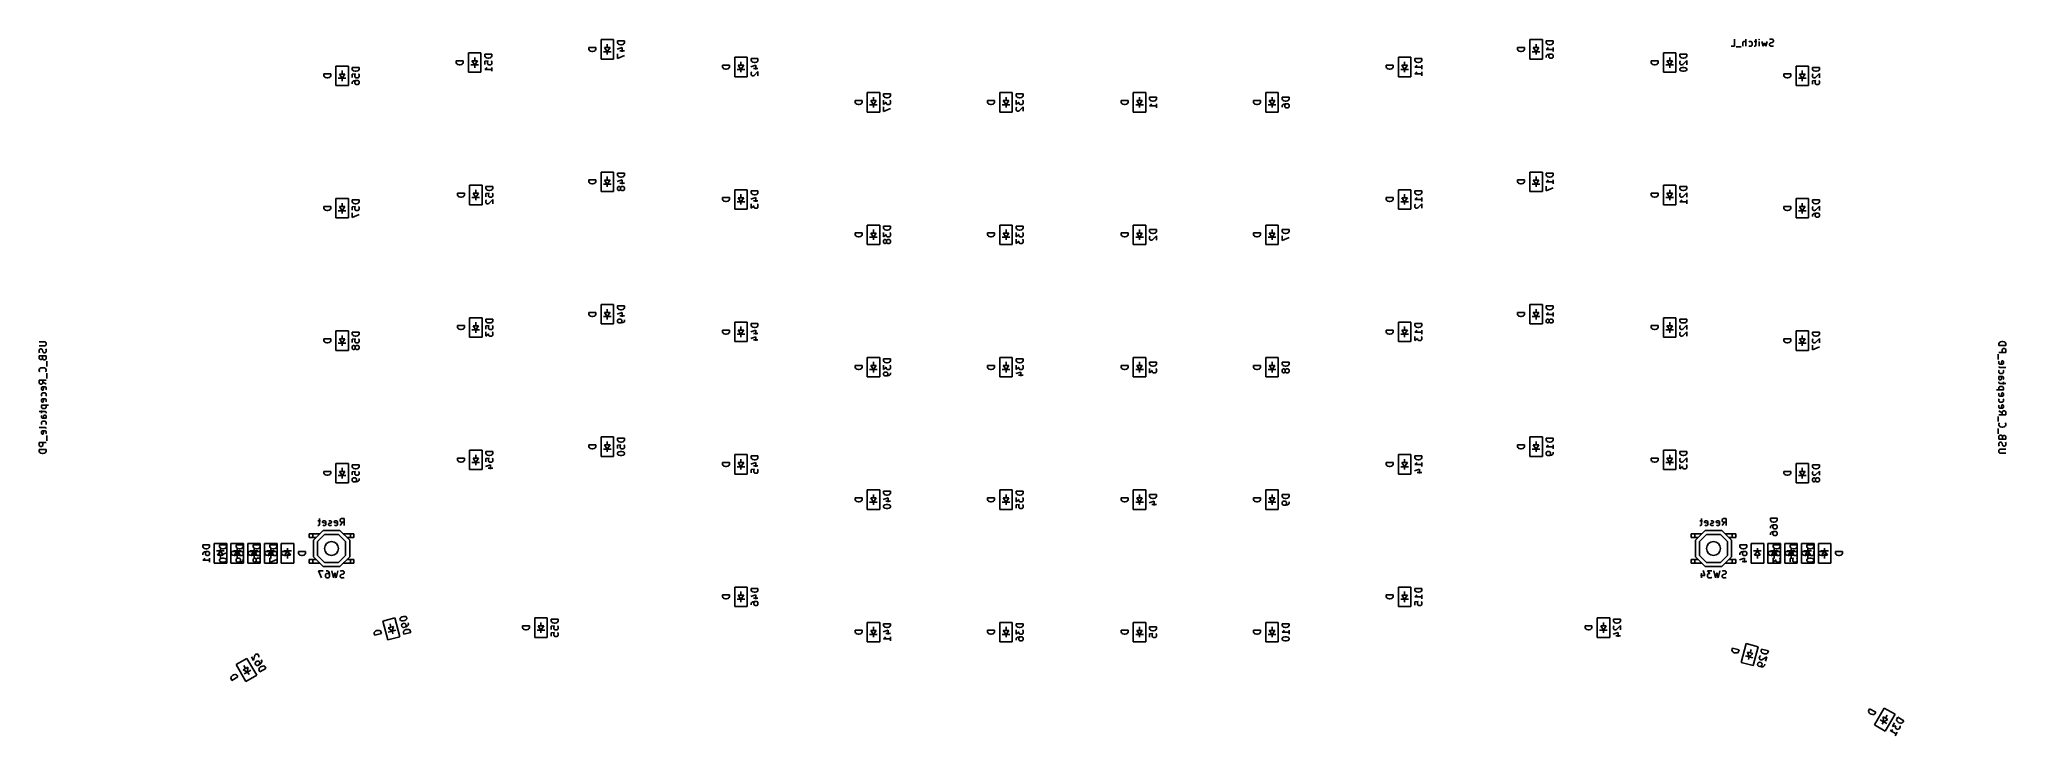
# Model space of a CAD drawing. Extents: x 67 to 350, y -162 to -62.
import ezdxf

# ---------------------------------------------------------------- set-up
doc = ezdxf.new("R2010")
doc.units = 0
doc.layers.add('BLACK', color=7, linetype='CONTINUOUS')

msp = doc.modelspace()

# ---------------------------------------------------------------- linework, layer by layer
at = {"layer": 'BLACK', "linetype": 'CONTINUOUS'}
for p, q in [((310.877, -63.1364), (310.877, -62.1364)), ((312.544, -63.1364), (312.544, -62.1364)), ((313.973, -62.1364), (313.973, -62.9935)), ((314.401, -62.184), (314.449, -62.1364)), ((314.449, -62.1364), (314.496, -62.184)), ((314.449, -62.1364), (314.449, -62.2316)), ((316.068, -62.1364), (315.925, -62.184)), ((316.306, -62.1364), (316.068, -62.1364)), ((316.401, -62.184), (316.306, -62.1364)), ((128.951, -64.0812), (128.951, -66.8812)), ((130.751, -64.0812), (128.951, -64.0812)), ((129.851, -65.2312), (129.851, -64.7312)), ((130.751, -66.8812), (130.751, -64.0812)), ((132.304, -64.2669), (131.304, -64.2669)), ((131.304, -64.2669), (131.304, -64.505)), ((131.304, -64.505), (131.351, -64.6479)), ((131.351, -64.6479), (131.446, -64.7431)), ((131.446, -64.7431), (131.542, -64.7907)), ((131.542, -64.7907), (131.732, -64.8383)), ((131.732, -64.8383), (131.875, -64.8383)), ((131.875, -64.8383), (132.065, -64.7907)), ((132.065, -64.7907), (132.161, -64.7431)), ((132.161, -64.7431), (132.256, -64.6479)), ((132.256, -64.6479), (132.304, -64.505)), ((132.304, -64.505), (132.304, -64.2669)), ((147.254, -63.3143), (146.254, -63.3143)), ((146.254, -63.3143), (146.254, -63.5524)), ((146.254, -63.5524), (146.301, -63.6952)), ((146.301, -63.6952), (146.396, -63.7905)), ((146.396, -63.7905), (146.492, -63.8381)), ((146.492, -63.8381), (146.682, -63.8857)), ((146.682, -63.8857), (146.825, -63.8857)), ((146.825, -63.8857), (147.015, -63.8381)), ((147.015, -63.8381), (147.111, -63.7905)), ((147.111, -63.7905), (147.206, -63.6952)), ((147.206, -63.6952), (147.254, -63.5524)), ((147.254, -63.5524), (147.254, -63.3143)), ((148.001, -62.1762), (148.001, -64.9762)), ((149.801, -62.1762), (148.001, -62.1762)), ((148.001, -64.9762), (149.801, -64.9762)), ((148.901, -63.9262), (148.351, -63.9262)), ((148.501, -63.3262), (148.901, -63.9262)), ((149.301, -63.3262), (148.501, -63.3262)), ((148.901, -63.3262), (148.901, -62.8262)), ((148.901, -63.9262), (149.301, -63.3262)), ((148.901, -63.9262), (149.451, -63.9262)), ((148.901, -64.3262), (148.901, -63.9262)), ((149.801, -64.9762), (149.801, -62.1762)), ((150.306, -63.5524), (151.02, -63.3143)), ((151.354, -62.3619), (150.354, -62.3619)), ((150.354, -62.3619), (150.354, -62.6)), ((150.354, -62.6), (150.401, -62.7429)), ((150.354, -64.2191), (150.354, -64.8857)), ((150.354, -64.8857), (151.354, -64.4572)), ((150.401, -62.7429), (150.496, -62.8381)), ((150.496, -62.8381), (150.592, -62.8857)), ((150.592, -62.8857), (150.782, -62.9333)), ((150.687, -63.7905), (151.354, -63.7905)), ((150.782, -62.9333), (150.925, -62.9333)), ((150.925, -62.9333), (151.115, -62.8857)), ((151.02, -63.3143), (151.02, -63.9333)), ((151.115, -62.8857), (151.211, -62.8381)), ((151.211, -62.8381), (151.306, -62.7429)), ((151.306, -62.7429), (151.354, -62.6)), ((151.354, -62.6), (151.354, -62.3619)), ((167.21, -64.7162), (167.21, -67.5162)), ((169.01, -64.7162), (167.21, -64.7162)), ((169.01, -67.5162), (169.01, -64.7162)), ((170.562, -64.9019), (169.562, -64.9019)), ((169.562, -64.9019), (169.562, -65.14)), ((170.562, -65.14), (170.562, -64.9019)), ((262.59, -64.7162), (262.59, -67.5162)), ((264.39, -64.7162), (262.59, -64.7162)), ((264.39, -67.5162), (264.39, -64.7162)), ((265.943, -64.9019), (264.943, -64.9019)), ((264.943, -64.9019), (264.943, -65.14)), ((265.943, -65.14), (265.943, -64.9019)), ((280.734, -63.3143), (279.734, -63.3143)), ((279.734, -63.3143), (279.734, -63.5524)), ((279.734, -63.5524), (279.782, -63.6952)), ((279.782, -63.6952), (279.877, -63.7905)), ((279.877, -63.7905), (279.972, -63.8381)), ((279.972, -63.8381), (280.163, -63.8857)), ((280.163, -63.8857), (280.305, -63.8857)), ((280.305, -63.8857), (280.496, -63.8381)), ((280.496, -63.8381), (280.591, -63.7905)), ((280.591, -63.7905), (280.686, -63.6952)), ((280.686, -63.6952), (280.734, -63.5524)), ((280.734, -63.5524), (280.734, -63.3143)), ((281.482, -62.1762), (281.482, -64.9762)), ((283.282, -62.1762), (281.482, -62.1762)), ((281.482, -64.9762), (283.282, -64.9762)), ((282.382, -63.9262), (281.832, -63.9262)), ((281.982, -63.3262), (282.382, -63.9262)), ((282.782, -63.3262), (281.982, -63.3262)), ((282.382, -63.3262), (282.382, -62.8262)), ((282.382, -63.9262), (282.782, -63.3262)), ((282.382, -63.9262), (282.932, -63.9262)), ((282.382, -64.3262), (282.382, -63.9262)), ((283.282, -64.9762), (283.282, -62.1762)), ((284.834, -62.3619), (283.834, -62.3619)), ((283.834, -62.3619), (283.834, -62.6)), ((283.834, -62.6), (283.882, -62.7429)), ((283.834, -63.6), (283.977, -63.5048)), ((284.834, -63.6), (283.834, -63.6)), ((283.834, -64.5524), (283.882, -64.4572)), ((283.834, -64.7429), (283.834, -64.5524)), ((283.882, -62.7429), (283.977, -62.8381)), ((283.882, -64.4572), (283.929, -64.4095)), ((283.929, -64.4095), (284.072, -64.3143)), ((283.977, -62.8381), (284.072, -62.8857)), ((283.977, -63.5048), (284.072, -63.4095)), ((284.072, -62.8857), (284.263, -62.9333)), ((284.072, -63.4095), (284.12, -63.3143)), ((284.072, -64.3143), (284.263, -64.2667)), ((284.215, -64.4572), (284.263, -64.3619)), ((284.215, -64.6476), (284.215, -64.4572)), ((284.263, -64.7429), (284.215, -64.6476)), ((284.263, -62.9333), (284.405, -62.9333)), ((284.263, -64.2667), (284.643, -64.2667)), ((284.263, -64.3619), (284.31, -64.3143)), ((284.31, -64.7905), (284.263, -64.7429)), ((284.31, -64.3143), (284.405, -64.2667)), ((284.405, -64.8381), (284.31, -64.7905)), ((284.405, -62.9333), (284.596, -62.8857)), ((284.643, -64.8381), (284.405, -64.8381)), ((284.596, -62.8857), (284.691, -62.8381)), ((284.643, -64.2667), (284.739, -64.3143)), ((284.739, -64.7905), (284.643, -64.8381)), ((284.691, -62.8381), (284.786, -62.7429)), ((284.739, -64.3143), (284.786, -64.3619)), ((284.786, -64.7429), (284.739, -64.7905)), ((284.786, -62.7429), (284.834, -62.6)), ((284.786, -64.3619), (284.834, -64.4572)), ((284.834, -64.6476), (284.786, -64.7429)), ((284.834, -62.6), (284.834, -62.3619)), ((284.834, -63.8857), (284.834, -63.3143)), ((284.834, -64.4572), (284.834, -64.6476)), ((300.69, -64.0812), (300.69, -66.8812)), ((302.49, -64.0812), (300.69, -64.0812)), ((301.59, -65.2312), (301.59, -64.7312)), ((302.49, -66.8812), (302.49, -64.0812)), ((304.043, -64.2669), (303.043, -64.2669)), ((303.043, -64.2669), (303.043, -64.505)), ((303.043, -64.505), (303.09, -64.6479)), ((303.09, -64.6479), (303.186, -64.7431)), ((303.186, -64.7431), (303.281, -64.7907)), ((303.281, -64.7907), (303.471, -64.8383)), ((303.471, -64.8383), (303.614, -64.8383)), ((303.614, -64.8383), (303.805, -64.7907)), ((303.805, -64.7907), (303.9, -64.7431)), ((303.9, -64.7431), (303.995, -64.6479)), ((303.995, -64.6479), (304.043, -64.505)), ((304.043, -64.505), (304.043, -64.2669)), ((310.401, -63.1364), (310.877, -63.1364)), ((311.877, -63.2316), (311.115, -63.2316)), ((312.115, -62.6126), (312.163, -62.5173)), ((312.115, -63.1364), (312.115, -62.6126)), ((312.163, -62.5173), (312.258, -62.4697)), ((312.258, -62.4697), (312.401, -62.4697)), ((312.401, -62.4697), (312.496, -62.5173)), ((312.496, -62.5173), (312.544, -62.565)), ((313.068, -62.4697), (312.973, -62.5173)), ((312.973, -63.0888), (313.068, -63.1364)), ((313.258, -62.4697), (313.068, -62.4697)), ((313.068, -63.1364), (313.258, -63.1364)), ((313.354, -62.5173), (313.258, -62.4697)), ((313.258, -63.1364), (313.354, -63.0888)), ((313.401, -62.565), (313.354, -62.5173)), ((313.354, -63.0888), (313.401, -63.0411)), ((313.449, -62.6602), (313.401, -62.565)), ((313.401, -63.0411), (313.449, -62.9459)), ((313.449, -62.9459), (313.449, -62.6602)), ((314.115, -62.4697), (313.734, -62.4697)), ((313.83, -63.1364), (313.734, -63.1364)), ((313.925, -63.0888), (313.83, -63.1364)), ((313.973, -62.9935), (313.925, -63.0888)), ((314.449, -62.2316), (314.401, -62.184)), ((314.496, -62.184), (314.449, -62.2316)), ((314.449, -63.1364), (314.449, -62.4697)), ((315.02, -63.1364), (314.83, -62.4697)), ((315.211, -62.6602), (315.02, -63.1364)), ((315.401, -63.1364), (315.211, -62.6602)), ((315.592, -62.4697), (315.401, -63.1364)), ((315.925, -62.8507), (315.973, -62.7554)), ((315.925, -62.9459), (315.925, -62.8507)), ((315.973, -63.0411), (315.925, -62.9459)), ((315.973, -62.7554), (316.02, -62.7078)), ((316.02, -63.0888), (315.973, -63.0411)), ((316.02, -62.7078), (316.115, -62.6602)), ((316.115, -63.1364), (316.02, -63.0888)), ((316.115, -62.6602), (316.306, -62.6126)), ((316.354, -63.1364), (316.115, -63.1364)), ((316.306, -62.6126), (316.401, -62.565)), ((316.496, -63.0888), (316.354, -63.1364)), ((316.449, -62.2316), (316.401, -62.184)), ((316.401, -62.565), (316.449, -62.5173)), ((316.496, -62.3269), (316.449, -62.2316)), ((316.449, -62.5173), (316.496, -62.4221)), ((316.496, -62.4221), (316.496, -62.3269)), ((109.154, -67.1243), (108.154, -67.1243)), ((108.154, -67.1243), (108.154, -67.3624)), ((108.154, -67.3624), (108.201, -67.5053)), ((108.201, -67.5053), (108.296, -67.6005)), ((108.296, -67.6005), (108.392, -67.6481)), ((108.392, -67.6481), (108.582, -67.6957)), ((108.582, -67.6957), (108.725, -67.6957)), ((108.725, -67.6957), (108.915, -67.6481)), ((108.915, -67.6481), (109.011, -67.6005)), ((109.011, -67.6005), (109.106, -67.5053)), ((109.106, -67.5053), (109.154, -67.3624)), ((109.154, -67.3624), (109.154, -67.1243)), ((109.901, -65.9862), (109.901, -68.7862)), ((111.701, -65.9862), (109.901, -65.9862)), ((110.801, -67.7362), (110.251, -67.7362)), ((110.401, -67.1362), (110.801, -67.7362)), ((111.201, -67.1362), (110.401, -67.1362)), ((110.801, -67.1362), (110.801, -66.6362)), ((110.801, -67.7362), (111.201, -67.1362)), ((110.801, -67.7362), (111.351, -67.7362)), ((110.801, -68.1362), (110.801, -67.7362)), ((111.701, -68.7862), (111.701, -65.9862)), ((113.254, -66.1719), (112.254, -66.1719)), ((112.254, -66.1719), (112.254, -66.41)), ((112.254, -66.41), (112.301, -66.5529)), ((112.254, -67.1719), (112.73, -67.1243)), ((112.254, -67.6481), (112.254, -67.1719)), ((112.301, -66.5529), (112.396, -66.6481)), ((112.396, -66.6481), (112.492, -66.6957)), ((112.492, -66.6957), (112.682, -66.7433)), ((112.682, -67.1719), (112.634, -67.2672)), ((112.634, -67.2672), (112.634, -67.5053)), ((112.634, -67.5053), (112.682, -67.6005)), ((112.682, -66.7433), (112.825, -66.7433)), ((112.73, -67.1243), (112.682, -67.1719)), ((112.682, -67.6005), (112.73, -67.6481)), ((112.73, -67.6481), (112.825, -67.6957)), ((112.825, -66.7433), (113.015, -66.6957)), ((112.825, -67.6957), (113.063, -67.6957)), ((113.015, -66.6957), (113.111, -66.6481)), ((113.063, -67.6957), (113.158, -67.6481)), ((113.111, -66.6481), (113.206, -66.5529)), ((113.206, -67.1719), (113.158, -67.1243)), ((113.158, -67.6481), (113.206, -67.6005)), ((113.206, -66.5529), (113.254, -66.41)), ((113.254, -67.2672), (113.206, -67.1719)), ((113.206, -67.6005), (113.254, -67.5053)), ((113.254, -66.41), (113.254, -66.1719)), ((113.254, -67.5053), (113.254, -67.2672)), ((128.204, -65.2193), (127.204, -65.2193)), ((127.204, -65.2193), (127.204, -65.4574)), ((127.204, -65.4574), (127.251, -65.6003)), ((127.251, -65.6003), (127.346, -65.6955)), ((127.346, -65.6955), (127.442, -65.7431)), ((127.442, -65.7431), (127.632, -65.7907)), ((127.632, -65.7907), (127.775, -65.7907)), ((127.775, -65.7907), (127.965, -65.7431)), ((127.965, -65.7431), (128.061, -65.6955)), ((128.061, -65.6955), (128.156, -65.6003)), ((128.156, -65.6003), (128.204, -65.4574)), ((128.204, -65.4574), (128.204, -65.2193)), ((128.951, -66.8812), (130.751, -66.8812)), ((129.851, -65.8312), (129.301, -65.8312)), ((129.451, -65.2312), (129.851, -65.8312)), ((130.251, -65.2312), (129.451, -65.2312)), ((129.851, -65.8312), (130.251, -65.2312)), ((129.851, -65.8312), (130.401, -65.8312)), ((129.851, -66.2312), (129.851, -65.8312)), ((131.304, -65.2669), (131.78, -65.2193)), ((131.304, -65.7431), (131.304, -65.2669)), ((131.304, -66.4574), (131.446, -66.3622)), ((132.304, -66.4574), (131.304, -66.4574)), ((131.446, -66.3622), (131.542, -66.2669)), ((131.542, -66.2669), (131.589, -66.1717)), ((131.732, -65.2669), (131.684, -65.3622)), ((131.684, -65.3622), (131.684, -65.6003)), ((131.684, -65.6003), (131.732, -65.6955)), ((131.78, -65.2193), (131.732, -65.2669)), ((131.732, -65.6955), (131.78, -65.7431)), ((131.78, -65.7431), (131.875, -65.7907)), ((131.875, -65.7907), (132.113, -65.7907)), ((132.113, -65.7907), (132.208, -65.7431)), ((132.256, -65.2669), (132.208, -65.2193)), ((132.208, -65.7431), (132.256, -65.6955)), ((132.304, -65.3622), (132.256, -65.2669)), ((132.256, -65.6955), (132.304, -65.6003)), ((132.304, -65.6003), (132.304, -65.3622)), ((132.304, -66.7431), (132.304, -66.1717)), ((166.462, -65.8543), (165.462, -65.8543)), ((165.462, -65.8543), (165.462, -66.0924)), ((165.462, -66.0924), (165.51, -66.2353)), ((165.51, -66.2353), (165.605, -66.3305)), ((165.605, -66.3305), (165.7, -66.3781)), ((165.7, -66.3781), (165.891, -66.4257)), ((165.891, -66.4257), (166.034, -66.4257)), ((166.034, -66.4257), (166.224, -66.3781)), ((166.224, -66.3781), (166.319, -66.3305)), ((166.319, -66.3305), (166.415, -66.2353)), ((166.415, -66.2353), (166.462, -66.0924)), ((166.462, -66.0924), (166.462, -65.8543)), ((167.21, -67.5162), (169.01, -67.5162)), ((168.11, -66.4662), (167.56, -66.4662)), ((167.71, -65.8662), (168.11, -66.4662)), ((168.51, -65.8662), (167.71, -65.8662)), ((168.11, -65.8662), (168.11, -65.3662)), ((168.11, -66.4662), (168.51, -65.8662)), ((168.11, -66.4662), (168.66, -66.4662)), ((168.11, -66.8662), (168.11, -66.4662)), ((169.515, -66.0924), (170.229, -65.8543)), ((169.562, -65.14), (169.61, -65.2829)), ((169.61, -66.8543), (169.562, -66.9495)), ((169.562, -66.9495), (169.562, -67.1876)), ((169.562, -67.1876), (169.61, -67.2829)), ((169.61, -65.2829), (169.705, -65.3781)), ((169.658, -66.8067), (169.61, -66.8543)), ((169.61, -67.2829), (169.658, -67.3305)), ((169.658, -67.3305), (169.753, -67.3781)), ((169.705, -65.3781), (169.8, -65.4257)), ((169.753, -67.3781), (169.848, -67.3781)), ((169.8, -65.4257), (169.991, -65.4733)), ((169.848, -67.3781), (169.991, -67.3305)), ((169.896, -66.3305), (170.562, -66.3305)), ((169.991, -65.4733), (170.134, -65.4733)), ((169.991, -67.3305), (170.562, -66.7591)), ((170.134, -65.4733), (170.324, -65.4257)), ((170.229, -65.8543), (170.229, -66.4733)), ((170.324, -65.4257), (170.419, -65.3781)), ((170.419, -65.3781), (170.515, -65.2829)), ((170.515, -65.2829), (170.562, -65.14)), ((170.562, -66.7591), (170.562, -67.3781)), ((261.843, -65.8543), (260.843, -65.8543)), ((260.843, -65.8543), (260.843, -66.0924)), ((260.843, -66.0924), (260.89, -66.2353)), ((260.89, -66.2353), (260.986, -66.3305)), ((260.986, -66.3305), (261.081, -66.3781)), ((261.081, -66.3781), (261.271, -66.4257)), ((261.271, -66.4257), (261.414, -66.4257)), ((261.414, -66.4257), (261.605, -66.3781)), ((261.605, -66.3781), (261.7, -66.3305)), ((261.7, -66.3305), (261.795, -66.2353)), ((261.795, -66.2353), (261.843, -66.0924)), ((261.843, -66.0924), (261.843, -65.8543)), ((262.59, -67.5162), (264.39, -67.5162)), ((263.49, -66.4662), (262.94, -66.4662)), ((263.09, -65.8662), (263.49, -66.4662)), ((263.89, -65.8662), (263.09, -65.8662)), ((263.49, -65.8662), (263.49, -65.3662)), ((263.49, -66.4662), (263.89, -65.8662)), ((263.49, -66.4662), (264.04, -66.4662)), ((263.49, -66.8662), (263.49, -66.4662)), ((264.943, -65.14), (264.99, -65.2829)), ((264.943, -66.14), (265.086, -66.0448)), ((265.943, -66.14), (264.943, -66.14)), ((264.943, -67.0924), (265.086, -66.9972)), ((265.943, -67.0924), (264.943, -67.0924)), ((264.99, -65.2829), (265.086, -65.3781)), ((265.086, -65.3781), (265.181, -65.4257)), ((265.086, -66.0448), (265.181, -65.9495)), ((265.086, -66.9972), (265.181, -66.9019)), ((265.181, -65.4257), (265.371, -65.4733)), ((265.181, -65.9495), (265.228, -65.8543)), ((265.181, -66.9019), (265.228, -66.8067)), ((265.371, -65.4733), (265.514, -65.4733)), ((265.514, -65.4733), (265.705, -65.4257)), ((265.705, -65.4257), (265.8, -65.3781)), ((265.8, -65.3781), (265.895, -65.2829)), ((265.895, -65.2829), (265.943, -65.14)), ((265.943, -66.4257), (265.943, -65.8543)), ((265.943, -67.3781), (265.943, -66.8067)), ((299.943, -65.2193), (298.943, -65.2193)), ((298.943, -65.2193), (298.943, -65.4574)), ((298.943, -65.4574), (298.99, -65.6003)), ((298.99, -65.6003), (299.086, -65.6955)), ((299.086, -65.6955), (299.181, -65.7431)), ((299.181, -65.7431), (299.371, -65.7907)), ((299.371, -65.7907), (299.514, -65.7907)), ((299.514, -65.7907), (299.705, -65.7431)), ((299.705, -65.7431), (299.8, -65.6955)), ((299.8, -65.6955), (299.895, -65.6003)), ((299.895, -65.6003), (299.943, -65.4574)), ((299.943, -65.4574), (299.943, -65.2193)), ((300.69, -66.8812), (302.49, -66.8812)), ((301.59, -65.8312), (301.04, -65.8312)), ((301.19, -65.2312), (301.59, -65.8312)), ((301.99, -65.2312), (301.19, -65.2312)), ((301.59, -65.8312), (301.99, -65.2312)), ((301.59, -65.8312), (302.14, -65.8312)), ((301.59, -66.2312), (301.59, -65.8312)), ((303.09, -65.2669), (303.043, -65.3622)), ((303.043, -65.3622), (303.043, -65.6003)), ((303.043, -65.6003), (303.09, -65.6955)), ((303.09, -66.3145), (303.043, -66.4098)), ((303.043, -66.4098), (303.043, -66.505)), ((303.043, -66.505), (303.09, -66.6003)), ((303.138, -65.2193), (303.09, -65.2669)), ((303.09, -65.6955), (303.138, -65.7431)), ((303.138, -66.2669), (303.09, -66.3145)), ((303.09, -66.6003), (303.138, -66.6479)), ((303.138, -65.7431), (303.233, -65.7907)), ((303.233, -66.2193), (303.138, -66.2669)), ((303.138, -66.6479), (303.233, -66.6955)), ((303.233, -65.7907), (303.328, -65.7907)), ((303.424, -66.1717), (303.233, -66.2193)), ((303.233, -66.6955), (303.424, -66.7431)), ((303.328, -65.7907), (303.471, -65.7431)), ((303.662, -66.1717), (303.424, -66.1717)), ((303.424, -66.7431), (303.662, -66.7431)), ((303.471, -65.7431), (304.043, -65.1717)), ((303.852, -66.2193), (303.662, -66.1717)), ((303.662, -66.7431), (303.852, -66.6955)), ((303.947, -66.2669), (303.852, -66.2193)), ((303.852, -66.6955), (303.947, -66.6479)), ((303.995, -66.3145), (303.947, -66.2669)), ((303.947, -66.6479), (303.995, -66.6003)), ((304.043, -66.4098), (303.995, -66.3145)), ((303.995, -66.6003), (304.043, -66.505)), ((304.043, -65.1717), (304.043, -65.7907)), ((304.043, -66.505), (304.043, -66.4098)), ((318.993, -67.1243), (317.993, -67.1243)), ((317.993, -67.1243), (317.993, -67.3624)), ((317.993, -67.3624), (318.04, -67.5053)), ((318.04, -67.5053), (318.136, -67.6005)), ((318.136, -67.6005), (318.231, -67.6481)), ((318.231, -67.6481), (318.421, -67.6957)), ((318.421, -67.6957), (318.564, -67.6957)), ((318.564, -67.6957), (318.755, -67.6481)), ((318.755, -67.6481), (318.85, -67.6005)), ((318.85, -67.6005), (318.945, -67.5053)), ((318.945, -67.5053), (318.993, -67.3624)), ((318.993, -67.3624), (318.993, -67.1243)), ((319.74, -65.9862), (319.74, -68.7862)), ((321.54, -65.9862), (319.74, -65.9862)), ((320.64, -67.7362), (320.09, -67.7362)), ((320.24, -67.1362), (320.64, -67.7362)), ((321.04, -67.1362), (320.24, -67.1362)), ((320.64, -67.1362), (320.64, -66.6362)), ((320.64, -67.7362), (321.04, -67.1362)), ((320.64, -67.7362), (321.19, -67.7362)), ((320.64, -68.1362), (320.64, -67.7362)), ((321.54, -68.7862), (321.54, -65.9862)), ((323.093, -66.1719), (322.093, -66.1719)), ((322.093, -66.1719), (322.093, -66.41)), ((322.093, -66.41), (322.14, -66.5529)), ((322.14, -67.1719), (322.093, -67.2672)), ((322.093, -67.2672), (322.093, -67.5053)), ((322.093, -67.5053), (322.14, -67.6005)), ((322.14, -66.5529), (322.236, -66.6481)), ((322.188, -67.1243), (322.14, -67.1719)), ((322.14, -67.6005), (322.188, -67.6481)), ((322.188, -67.6481), (322.283, -67.6957)), ((322.236, -66.6481), (322.331, -66.6957)), ((322.283, -67.6957), (322.378, -67.6957)), ((322.331, -66.6957), (322.521, -66.7433)), ((322.378, -67.6957), (322.521, -67.6481)), ((322.521, -66.7433), (322.664, -66.7433)), ((322.521, -67.6481), (323.093, -67.0767)), ((322.664, -66.7433), (322.855, -66.6957)), ((322.855, -66.6957), (322.95, -66.6481)), ((322.95, -66.6481), (323.045, -66.5529)), ((323.045, -66.5529), (323.093, -66.41)), ((323.093, -66.41), (323.093, -66.1719)), ((323.093, -67.0767), (323.093, -67.6957)), ((109.901, -68.7862), (111.701, -68.7862)), ((112.254, -68.3624), (112.301, -68.2672)), ((112.254, -68.5529), (112.254, -68.3624)), ((112.301, -68.2672), (112.349, -68.2195)), ((112.349, -68.2195), (112.492, -68.1243)), ((112.492, -68.1243), (112.682, -68.0767)), ((112.634, -68.2672), (112.682, -68.1719)), ((112.634, -68.4576), (112.634, -68.2672)), ((112.682, -68.5529), (112.634, -68.4576)), ((112.682, -68.0767), (113.063, -68.0767)), ((112.682, -68.1719), (112.73, -68.1243)), ((112.73, -68.6005), (112.682, -68.5529)), ((112.73, -68.1243), (112.825, -68.0767)), ((112.825, -68.6481), (112.73, -68.6005)), ((113.063, -68.6481), (112.825, -68.6481)), ((113.063, -68.0767), (113.158, -68.1243)), ((113.158, -68.6005), (113.063, -68.6481)), ((113.158, -68.1243), (113.206, -68.1719)), ((113.206, -68.5529), (113.158, -68.6005)), ((113.206, -68.1719), (113.254, -68.2672)), ((113.254, -68.4576), (113.206, -68.5529)), ((113.254, -68.2672), (113.254, -68.4576)), ((186.26, -69.7962), (186.26, -72.5962)), ((188.06, -69.7962), (186.26, -69.7962)), ((187.16, -70.9462), (187.16, -70.4462)), ((188.06, -72.5962), (188.06, -69.7962)), ((189.612, -69.9819), (188.612, -69.9819)), ((188.612, -69.9819), (188.612, -70.22)), ((188.612, -70.22), (188.66, -70.3629)), ((188.66, -70.3629), (188.755, -70.4581)), ((188.755, -70.4581), (188.85, -70.5057)), ((188.85, -70.5057), (189.041, -70.5533)), ((189.041, -70.5533), (189.184, -70.5533)), ((189.184, -70.5533), (189.374, -70.5057)), ((189.374, -70.5057), (189.469, -70.4581)), ((189.469, -70.4581), (189.565, -70.3629)), ((189.565, -70.3629), (189.612, -70.22)), ((189.612, -70.22), (189.612, -69.9819)), ((205.31, -69.7962), (205.31, -72.5962)), ((207.11, -69.7962), (205.31, -69.7962)), ((206.21, -70.9462), (206.21, -70.4462)), ((207.11, -72.5962), (207.11, -69.7962)), ((208.662, -69.9819), (207.662, -69.9819)), ((207.662, -69.9819), (207.662, -70.22)), ((207.662, -70.22), (207.71, -70.3629)), ((207.71, -70.3629), (207.805, -70.4581)), ((207.805, -70.4581), (207.9, -70.5057)), ((207.9, -70.5057), (208.091, -70.5533)), ((208.091, -70.5533), (208.234, -70.5533)), ((208.234, -70.5533), (208.424, -70.5057)), ((208.424, -70.5057), (208.519, -70.4581)), ((208.519, -70.4581), (208.615, -70.3629)), ((208.615, -70.3629), (208.662, -70.22)), ((208.662, -70.22), (208.662, -69.9819)), ((224.49, -69.7962), (224.49, -72.5962)), ((226.29, -69.7962), (224.49, -69.7962)), ((225.39, -70.9462), (225.39, -70.4462)), ((226.29, -72.5962), (226.29, -69.7962)), ((227.843, -70.4581), (226.843, -70.4581)), ((226.843, -70.4581), (226.843, -70.6962)), ((227.843, -70.6962), (227.843, -70.4581)), ((243.54, -69.7962), (243.54, -72.5962)), ((245.34, -69.7962), (243.54, -69.7962)), ((244.44, -70.9462), (244.44, -70.4462)), ((245.34, -72.5962), (245.34, -69.7962)), ((246.893, -70.4581), (245.893, -70.4581)), ((245.893, -70.4581), (245.893, -70.6962)), ((246.893, -70.6962), (246.893, -70.4581)), ((319.74, -68.7862), (321.54, -68.7862)), ((322.093, -68.1243), (322.569, -68.0767)), ((322.093, -68.6005), (322.093, -68.1243)), ((322.521, -68.1243), (322.474, -68.2195)), ((322.474, -68.2195), (322.474, -68.4576)), ((322.474, -68.4576), (322.521, -68.5529)), ((322.569, -68.0767), (322.521, -68.1243)), ((322.521, -68.5529), (322.569, -68.6005)), ((322.569, -68.6005), (322.664, -68.6481)), ((322.664, -68.6481), (322.902, -68.6481)), ((322.902, -68.6481), (322.997, -68.6005)), ((323.045, -68.1243), (322.997, -68.0767)), ((322.997, -68.6005), (323.045, -68.5529)), ((323.093, -68.2195), (323.045, -68.1243)), ((323.045, -68.5529), (323.093, -68.4576)), ((323.093, -68.4576), (323.093, -68.2195)), ((185.512, -70.9343), (184.512, -70.9343)), ((184.512, -70.9343), (184.512, -71.1724)), ((184.512, -71.1724), (184.56, -71.3153)), ((184.56, -71.3153), (184.655, -71.4105)), ((184.655, -71.4105), (184.75, -71.4581)), ((184.75, -71.4581), (184.941, -71.5057)), ((184.941, -71.5057), (185.084, -71.5057)), ((185.084, -71.5057), (185.274, -71.4581)), ((185.274, -71.4581), (185.369, -71.4105)), ((185.369, -71.4105), (185.465, -71.3153)), ((185.465, -71.3153), (185.512, -71.1724)), ((185.512, -71.1724), (185.512, -70.9343)), ((186.26, -72.5962), (188.06, -72.5962)), ((187.16, -71.5462), (186.61, -71.5462)), ((186.76, -70.9462), (187.16, -71.5462)), ((187.56, -70.9462), (186.76, -70.9462)), ((187.16, -71.5462), (187.56, -70.9462)), ((187.16, -71.5462), (187.71, -71.5462)), ((187.16, -71.9462), (187.16, -71.5462)), ((188.612, -70.8867), (188.612, -71.5057)), ((188.612, -71.5057), (188.993, -71.1724)), ((188.612, -71.8391), (188.612, -72.5057)), ((188.612, -72.5057), (189.612, -72.0772)), ((188.993, -71.1724), (188.993, -71.3153)), ((188.993, -71.3153), (189.041, -71.4105)), ((189.041, -71.4105), (189.088, -71.4581)), ((189.088, -71.4581), (189.184, -71.5057)), ((189.184, -71.5057), (189.422, -71.5057)), ((189.422, -71.5057), (189.517, -71.4581)), ((189.565, -70.9343), (189.517, -70.8867)), ((189.517, -71.4581), (189.565, -71.4105)), ((189.612, -71.0295), (189.565, -70.9343)), ((189.565, -71.4105), (189.612, -71.3153)), ((189.612, -71.3153), (189.612, -71.0295)), ((204.562, -70.9343), (203.562, -70.9343)), ((203.562, -70.9343), (203.562, -71.1724)), ((203.562, -71.1724), (203.61, -71.3153)), ((203.61, -71.3153), (203.705, -71.4105)), ((203.705, -71.4105), (203.8, -71.4581)), ((203.8, -71.4581), (203.991, -71.5057)), ((203.991, -71.5057), (204.134, -71.5057)), ((204.134, -71.5057), (204.324, -71.4581)), ((204.324, -71.4581), (204.419, -71.4105)), ((204.419, -71.4105), (204.515, -71.3153)), ((204.515, -71.3153), (204.562, -71.1724)), ((204.562, -71.1724), (204.562, -70.9343)), ((205.31, -72.5962), (207.11, -72.5962)), ((206.21, -71.5462), (205.66, -71.5462)), ((205.81, -70.9462), (206.21, -71.5462)), ((206.61, -70.9462), (205.81, -70.9462)), ((206.21, -71.5462), (206.61, -70.9462)), ((206.21, -71.5462), (206.76, -71.5462)), ((206.21, -71.9462), (206.21, -71.5462)), ((207.662, -70.8867), (207.662, -71.5057)), ((207.662, -71.5057), (208.043, -71.1724)), ((207.71, -71.9343), (207.662, -72.0295)), ((207.662, -72.0295), (207.662, -72.2676)), ((207.662, -72.2676), (207.71, -72.3629)), ((207.758, -71.8867), (207.71, -71.9343)), ((207.71, -72.3629), (207.758, -72.4105)), ((207.758, -72.4105), (207.853, -72.4581)), ((207.853, -72.4581), (207.948, -72.4581)), ((207.948, -72.4581), (208.091, -72.4105)), ((208.043, -71.1724), (208.043, -71.3153)), ((208.043, -71.3153), (208.091, -71.4105)), ((208.091, -71.4105), (208.138, -71.4581)), ((208.091, -72.4105), (208.662, -71.8391)), ((208.138, -71.4581), (208.234, -71.5057)), ((208.234, -71.5057), (208.472, -71.5057)), ((208.472, -71.5057), (208.567, -71.4581)), ((208.615, -70.9343), (208.567, -70.8867)), ((208.567, -71.4581), (208.615, -71.4105)), ((208.662, -71.0295), (208.615, -70.9343)), ((208.615, -71.4105), (208.662, -71.3153)), ((208.662, -71.3153), (208.662, -71.0295)), ((208.662, -71.8391), (208.662, -72.4581)), ((223.743, -70.9343), (222.743, -70.9343)), ((222.743, -70.9343), (222.743, -71.1724)), ((222.743, -71.1724), (222.79, -71.3152)), ((222.79, -71.3152), (222.886, -71.4105)), ((222.886, -71.4105), (222.981, -71.4581)), ((222.981, -71.4581), (223.171, -71.5057)), ((223.171, -71.5057), (223.314, -71.5057)), ((223.314, -71.5057), (223.505, -71.4581)), ((223.505, -71.4581), (223.6, -71.4105)), ((223.6, -71.4105), (223.695, -71.3152)), ((223.695, -71.3152), (223.743, -71.1724)), ((223.743, -71.1724), (223.743, -70.9343)), ((224.49, -72.5962), (226.29, -72.5962)), ((225.39, -71.5462), (224.84, -71.5462)), ((224.99, -70.9462), (225.39, -71.5462)), ((225.79, -70.9462), (224.99, -70.9462)), ((225.39, -71.5462), (225.79, -70.9462)), ((225.39, -71.5462), (225.94, -71.5462)), ((225.39, -71.9462), (225.39, -71.5462)), ((226.843, -70.6962), (226.89, -70.8391)), ((226.843, -71.6962), (226.986, -71.601)), ((227.843, -71.6962), (226.843, -71.6962)), ((226.89, -70.8391), (226.986, -70.9343)), ((226.986, -70.9343), (227.081, -70.9819)), ((226.986, -71.601), (227.081, -71.5057)), ((227.081, -70.9819), (227.271, -71.0295)), ((227.081, -71.5057), (227.128, -71.4105)), ((227.271, -71.0295), (227.414, -71.0295)), ((227.414, -71.0295), (227.605, -70.9819)), ((227.605, -70.9819), (227.7, -70.9343)), ((227.7, -70.9343), (227.795, -70.8391)), ((227.795, -70.8391), (227.843, -70.6962)), ((227.843, -71.9819), (227.843, -71.4105)), ((242.793, -70.9343), (241.793, -70.9343)), ((241.793, -70.9343), (241.793, -71.1724)), ((241.793, -71.1724), (241.84, -71.3153)), ((241.84, -71.3153), (241.936, -71.4105)), ((241.936, -71.4105), (242.031, -71.4581)), ((242.031, -71.4581), (242.221, -71.5057)), ((242.221, -71.5057), (242.364, -71.5057)), ((242.364, -71.5057), (242.555, -71.4581)), ((242.555, -71.4581), (242.65, -71.4105)), ((242.65, -71.4105), (242.745, -71.3153)), ((242.745, -71.3153), (242.793, -71.1724)), ((242.793, -71.1724), (242.793, -70.9343)), ((243.54, -72.5962), (245.34, -72.5962)), ((244.44, -71.5462), (243.89, -71.5462)), ((244.04, -70.9462), (244.44, -71.5462)), ((244.84, -70.9462), (244.04, -70.9462)), ((244.44, -71.5462), (244.84, -70.9462)), ((244.44, -71.5462), (244.99, -71.5462)), ((244.44, -71.9462), (244.44, -71.5462)), ((245.893, -70.6962), (245.94, -70.8391)), ((245.893, -71.6962), (245.94, -71.601)), ((245.893, -71.8867), (245.893, -71.6962)), ((245.94, -70.8391), (246.036, -70.9343)), ((245.94, -71.601), (245.988, -71.5533)), ((245.988, -71.5533), (246.131, -71.4581)), ((246.036, -70.9343), (246.131, -70.9819)), ((246.131, -70.9819), (246.321, -71.0295)), ((246.131, -71.4581), (246.321, -71.4105)), ((246.274, -71.601), (246.321, -71.5057)), ((246.274, -71.7914), (246.274, -71.601)), ((246.321, -71.8867), (246.274, -71.7914)), ((246.321, -71.0295), (246.464, -71.0295)), ((246.321, -71.4105), (246.702, -71.4105)), ((246.321, -71.5057), (246.369, -71.4581)), ((246.369, -71.9343), (246.321, -71.8867)), ((246.369, -71.4581), (246.464, -71.4105)), ((246.464, -71.9819), (246.369, -71.9343)), ((246.464, -71.0295), (246.655, -70.9819)), ((246.702, -71.9819), (246.464, -71.9819)), ((246.655, -70.9819), (246.75, -70.9343)), ((246.702, -71.4105), (246.797, -71.4581)), ((246.797, -71.9343), (246.702, -71.9819)), ((246.75, -70.9343), (246.845, -70.8391)), ((246.797, -71.4581), (246.845, -71.5057)), ((246.845, -71.8867), (246.797, -71.9343)), ((246.845, -70.8391), (246.893, -70.6962)), ((246.845, -71.5057), (246.893, -71.601)), ((246.893, -71.7914), (246.845, -71.8867)), ((246.893, -71.601), (246.893, -71.7914)), ((148.001, -81.2262), (148.001, -84.0262)), ((149.801, -81.2262), (148.001, -81.2262)), ((148.901, -82.3762), (148.901, -81.8762)), ((149.801, -84.0262), (149.801, -81.2262)), ((151.354, -81.4119), (150.354, -81.4119)), ((150.354, -81.4119), (150.354, -81.65)), ((150.354, -81.65), (150.401, -81.7929)), ((150.401, -81.7929), (150.496, -81.8881)), ((150.496, -81.8881), (150.592, -81.9357)), ((150.592, -81.9357), (150.782, -81.9833)), ((150.925, -81.9833), (151.115, -81.9357)), ((151.115, -81.9357), (151.211, -81.8881)), ((151.211, -81.8881), (151.306, -81.7929)), ((151.306, -81.7929), (151.354, -81.65)), ((151.354, -81.65), (151.354, -81.4119)), ((281.482, -81.2262), (281.482, -84.0262)), ((283.282, -81.2262), (281.482, -81.2262)), ((282.382, -82.3762), (282.382, -81.8762)), ((283.282, -84.0262), (283.282, -81.2262)), ((284.834, -81.4119), (283.834, -81.4119)), ((283.834, -81.4119), (283.834, -81.65)), ((283.834, -81.65), (283.882, -81.7929)), ((283.882, -81.7929), (283.977, -81.8881)), ((283.977, -81.8881), (284.072, -81.9357)), ((284.072, -81.9357), (284.263, -81.9833)), ((284.405, -81.9833), (284.596, -81.9357)), ((284.596, -81.9357), (284.691, -81.8881)), ((284.691, -81.8881), (284.786, -81.7929)), ((284.786, -81.7929), (284.834, -81.65)), ((284.834, -81.65), (284.834, -81.4119)), ((128.362, -84.2693), (127.362, -84.2693)), ((127.362, -84.2693), (127.362, -84.5074)), ((127.362, -84.5074), (127.41, -84.6503)), ((127.41, -84.6503), (127.505, -84.7455)), ((127.505, -84.7455), (127.6, -84.7931)), ((128.124, -84.7931), (128.219, -84.7455)), ((128.219, -84.7455), (128.315, -84.6503)), ((128.315, -84.6503), (128.362, -84.5074)), ((128.362, -84.5074), (128.362, -84.2693)), ((129.11, -83.1312), (129.11, -85.9312)), ((130.91, -83.1312), (129.11, -83.1312)), ((129.61, -84.2812), (130.01, -84.8812)), ((130.41, -84.2812), (129.61, -84.2812)), ((130.01, -84.2812), (130.01, -83.7812)), ((130.01, -84.8812), (130.41, -84.2812)), ((130.91, -85.9312), (130.91, -83.1312)), ((132.462, -83.3169), (131.462, -83.3169)), ((131.462, -83.3169), (131.462, -83.555)), ((131.462, -83.555), (131.51, -83.6979)), ((131.462, -84.3169), (131.938, -84.2693)), ((131.462, -84.7931), (131.462, -84.3169)), ((131.51, -83.6979), (131.605, -83.7931)), ((131.605, -83.7931), (131.7, -83.8407)), ((131.7, -83.8407), (131.891, -83.8883)), ((131.891, -84.3169), (131.843, -84.4122)), ((131.843, -84.4122), (131.843, -84.6503)), ((131.843, -84.6503), (131.891, -84.7455)), ((131.891, -83.8883), (132.034, -83.8883)), ((131.938, -84.2693), (131.891, -84.3169)), ((131.891, -84.7455), (131.938, -84.7931)), ((132.034, -83.8883), (132.224, -83.8407)), ((132.224, -83.8407), (132.319, -83.7931)), ((132.319, -83.7931), (132.415, -83.6979)), ((132.415, -84.3169), (132.367, -84.2693)), ((132.367, -84.7931), (132.415, -84.7455)), ((132.415, -83.6979), (132.462, -83.555)), ((132.462, -84.4122), (132.415, -84.3169)), ((132.415, -84.7455), (132.462, -84.6503)), ((132.462, -83.555), (132.462, -83.3169)), ((132.462, -84.6503), (132.462, -84.4122)), ((147.254, -82.3643), (146.254, -82.3643)), ((146.254, -82.3643), (146.254, -82.6024)), ((146.254, -82.6024), (146.301, -82.7452)), ((146.301, -82.7452), (146.396, -82.8405)), ((146.396, -82.8405), (146.492, -82.8881)), ((146.492, -82.8881), (146.682, -82.9357)), ((146.682, -82.9357), (146.825, -82.9357)), ((146.825, -82.9357), (147.015, -82.8881)), ((147.015, -82.8881), (147.111, -82.8405)), ((147.111, -82.8405), (147.206, -82.7452)), ((147.206, -82.7452), (147.254, -82.6024)), ((147.254, -82.6024), (147.254, -82.3643)), ((148.001, -84.0262), (149.801, -84.0262)), ((148.901, -82.9762), (148.351, -82.9762)), ((148.501, -82.3762), (148.901, -82.9762)), ((149.301, -82.3762), (148.501, -82.3762)), ((148.901, -82.9762), (149.301, -82.3762)), ((148.901, -82.9762), (149.451, -82.9762)), ((148.901, -83.3762), (148.901, -82.9762)), ((150.306, -82.6024), (151.02, -82.3643)), ((150.401, -83.4119), (150.354, -83.5072)), ((150.354, -83.5072), (150.354, -83.6976)), ((150.354, -83.6976), (150.401, -83.7929)), ((150.449, -83.3643), (150.401, -83.4119)), ((150.401, -83.7929), (150.449, -83.8405)), ((150.544, -83.3167), (150.449, -83.3643)), ((150.449, -83.8405), (150.544, -83.8881)), ((150.592, -83.3167), (150.544, -83.3167)), ((150.544, -83.8881), (150.592, -83.8881)), ((150.687, -83.3643), (150.592, -83.3167)), ((150.592, -83.8881), (150.687, -83.8405)), ((150.687, -82.8405), (151.354, -82.8405)), ((150.734, -83.4119), (150.687, -83.3643)), ((150.687, -83.8405), (150.734, -83.7929)), ((150.782, -83.5072), (150.734, -83.4119)), ((150.734, -83.7929), (150.782, -83.6976)), ((150.782, -81.9833), (150.925, -81.9833)), ((150.782, -83.5072), (150.83, -83.4119)), ((150.782, -83.6976), (150.782, -83.5072)), ((150.83, -83.7929), (150.782, -83.6976)), ((150.83, -83.4119), (150.877, -83.3643)), ((150.877, -83.8405), (150.83, -83.7929)), ((150.877, -83.3643), (150.973, -83.3167)), ((150.973, -83.8881), (150.877, -83.8405)), ((150.973, -83.3167), (151.163, -83.3167)), ((151.163, -83.8881), (150.973, -83.8881)), ((151.02, -82.3643), (151.02, -82.9833)), ((151.163, -83.3167), (151.258, -83.3643)), ((151.258, -83.8405), (151.163, -83.8881)), ((151.258, -83.3643), (151.306, -83.4119)), ((151.306, -83.7929), (151.258, -83.8405)), ((151.306, -83.4119), (151.354, -83.5072)), ((151.354, -83.6976), (151.306, -83.7929)), ((151.354, -83.5072), (151.354, -83.6976)), ((167.21, -83.7662), (167.21, -86.5662)), ((169.01, -83.7662), (167.21, -83.7662)), ((168.11, -84.9162), (168.11, -84.4162)), ((169.01, -86.5662), (169.01, -83.7662)), ((170.562, -83.9519), (169.562, -83.9519)), ((169.562, -83.9519), (169.562, -84.19)), ((169.562, -84.19), (169.61, -84.3329)), ((169.61, -84.3329), (169.705, -84.4281)), ((169.705, -84.4281), (169.8, -84.4757)), ((169.8, -84.4757), (169.991, -84.5233)), ((169.991, -84.5233), (170.134, -84.5233)), ((170.134, -84.5233), (170.324, -84.4757)), ((170.324, -84.4757), (170.419, -84.4281)), ((170.419, -84.4281), (170.515, -84.3329)), ((170.515, -84.3329), (170.562, -84.19)), ((170.562, -84.19), (170.562, -83.9519)), ((262.59, -83.7662), (262.59, -86.5662)), ((264.39, -83.7662), (262.59, -83.7662)), ((263.49, -84.9162), (263.49, -84.4162)), ((264.39, -86.5662), (264.39, -83.7662)), ((265.943, -83.9519), (264.943, -83.9519)), ((264.943, -83.9519), (264.943, -84.19)), ((264.943, -84.19), (264.99, -84.3329)), ((264.99, -84.3329), (265.086, -84.4281)), ((265.086, -84.4281), (265.181, -84.4757)), ((265.181, -84.4757), (265.371, -84.5233)), ((265.371, -84.5233), (265.514, -84.5233)), ((265.514, -84.5233), (265.705, -84.4757)), ((265.705, -84.4757), (265.8, -84.4281)), ((265.8, -84.4281), (265.895, -84.3329)), ((265.895, -84.3329), (265.943, -84.19)), ((265.943, -84.19), (265.943, -83.9519)), ((280.734, -82.3643), (279.734, -82.3643)), ((279.734, -82.3643), (279.734, -82.6024)), ((279.734, -82.6024), (279.782, -82.7453)), ((279.782, -82.7453), (279.877, -82.8405)), ((279.877, -82.8405), (279.972, -82.8881)), ((279.972, -82.8881), (280.163, -82.9357)), ((280.163, -82.9357), (280.305, -82.9357)), ((280.305, -82.9357), (280.496, -82.8881)), ((280.496, -82.8881), (280.591, -82.8405)), ((280.591, -82.8405), (280.686, -82.7453)), ((280.686, -82.7453), (280.734, -82.6024)), ((280.734, -82.6024), (280.734, -82.3643)), ((281.482, -84.0262), (283.282, -84.0262)), ((282.382, -82.9762), (281.832, -82.9762)), ((281.982, -82.3762), (282.382, -82.9762)), ((282.782, -82.3762), (281.982, -82.3762)), ((282.382, -82.9762), (282.782, -82.3762)), ((282.382, -82.9762), (282.932, -82.9762)), ((282.382, -83.3762), (282.382, -82.9762)), ((283.834, -82.65), (283.977, -82.5548)), ((284.834, -82.65), (283.834, -82.65)), ((283.834, -83.2691), (283.834, -83.9357)), ((283.834, -83.9357), (284.834, -83.5072)), ((283.977, -82.5548), (284.072, -82.4595)), ((284.072, -82.4595), (284.12, -82.3643)), ((284.263, -81.9833), (284.405, -81.9833)), ((284.834, -82.9357), (284.834, -82.3643)), ((299.943, -84.2693), (298.943, -84.2693)), ((298.943, -84.2693), (298.943, -84.5074)), ((298.943, -84.5074), (298.99, -84.6502)), ((298.99, -84.6502), (299.086, -84.7455)), ((299.086, -84.7455), (299.181, -84.7931)), ((299.705, -84.7931), (299.8, -84.7455)), ((299.8, -84.7455), (299.895, -84.6502)), ((299.895, -84.6502), (299.943, -84.5074)), ((299.943, -84.5074), (299.943, -84.2693)), ((300.69, -83.1312), (300.69, -85.9312)), ((302.49, -83.1312), (300.69, -83.1312)), ((301.19, -84.2812), (301.59, -84.8812)), ((301.99, -84.2812), (301.19, -84.2812)), ((301.59, -84.2812), (301.59, -83.7812)), ((301.59, -84.8812), (301.99, -84.2812)), ((302.49, -85.9312), (302.49, -83.1312)), ((304.043, -83.3169), (303.043, -83.3169)), ((303.043, -83.3169), (303.043, -83.555)), ((303.043, -83.555), (303.09, -83.6979)), ((303.09, -84.3169), (303.043, -84.4122)), ((303.043, -84.4122), (303.043, -84.6502)), ((303.043, -84.6502), (303.09, -84.7455)), ((303.09, -83.6979), (303.186, -83.7931)), ((303.138, -84.2693), (303.09, -84.3169)), ((303.09, -84.7455), (303.138, -84.7931)), ((303.186, -83.7931), (303.281, -83.8407)), ((303.281, -83.8407), (303.471, -83.8883)), ((303.471, -83.8883), (303.614, -83.8883)), ((303.471, -84.7931), (304.043, -84.2217)), ((303.614, -83.8883), (303.805, -83.8407)), ((303.805, -83.8407), (303.9, -83.7931)), ((303.9, -83.7931), (303.995, -83.6979)), ((303.995, -83.6979), (304.043, -83.555)), ((304.043, -83.555), (304.043, -83.3169)), ((304.043, -84.2217), (304.043, -84.8407)), ((109.154, -86.1743), (108.154, -86.1743)), ((108.154, -86.1743), (108.154, -86.4124)), ((108.154, -86.4124), (108.201, -86.5552)), ((108.201, -86.5552), (108.296, -86.6505)), ((108.296, -86.6505), (108.392, -86.6981)), ((108.392, -86.6981), (108.582, -86.7457)), ((108.582, -86.7457), (108.725, -86.7457)), ((108.725, -86.7457), (108.915, -86.6981)), ((108.915, -86.6981), (109.011, -86.6505)), ((109.011, -86.6505), (109.106, -86.5552)), ((109.106, -86.5552), (109.154, -86.4124)), ((109.154, -86.4124), (109.154, -86.1743)), ((109.901, -85.0362), (109.901, -87.8362)), ((111.701, -85.0362), (109.901, -85.0362)), ((110.801, -86.7862), (110.251, -86.7862)), ((110.401, -86.1862), (110.801, -86.7862)), ((111.201, -86.1862), (110.401, -86.1862)), ((110.801, -86.1862), (110.801, -85.6862)), ((110.801, -86.7862), (111.201, -86.1862)), ((110.801, -86.7862), (111.351, -86.7862)), ((110.801, -87.1862), (110.801, -86.7862)), ((111.701, -87.8362), (111.701, -85.0362)), ((113.254, -85.2219), (112.254, -85.2219)), ((112.254, -85.2219), (112.254, -85.46)), ((112.254, -85.46), (112.301, -85.6029)), ((112.254, -86.2219), (112.73, -86.1743)), ((112.254, -86.6981), (112.254, -86.2219)), ((112.254, -87.0791), (112.254, -87.7457)), ((112.254, -87.7457), (113.254, -87.3172)), ((112.301, -85.6029), (112.396, -85.6981)), ((112.396, -85.6981), (112.492, -85.7457)), ((112.492, -85.7457), (112.682, -85.7933)), ((112.682, -86.2219), (112.634, -86.3172)), ((112.634, -86.3172), (112.634, -86.5552)), ((112.634, -86.5552), (112.682, -86.6505)), ((112.682, -85.7933), (112.825, -85.7933)), ((112.73, -86.1743), (112.682, -86.2219)), ((112.682, -86.6505), (112.73, -86.6981)), ((112.73, -86.6981), (112.825, -86.7457)), ((112.825, -85.7933), (113.015, -85.7457)), ((112.825, -86.7457), (113.063, -86.7457)), ((113.015, -85.7457), (113.111, -85.6981)), ((113.063, -86.7457), (113.158, -86.6981)), ((113.111, -85.6981), (113.206, -85.6029)), ((113.206, -86.2219), (113.158, -86.1743)), ((113.158, -86.6981), (113.206, -86.6505)), ((113.206, -85.6029), (113.254, -85.46)), ((113.254, -86.3172), (113.206, -86.2219)), ((113.206, -86.6505), (113.254, -86.5552)), ((113.254, -85.46), (113.254, -85.2219)), ((113.254, -86.5552), (113.254, -86.3172)), ((127.6, -84.7931), (127.791, -84.8407)), ((127.791, -84.8407), (127.934, -84.8407)), ((127.934, -84.8407), (128.124, -84.7931)), ((129.11, -85.9312), (130.91, -85.9312)), ((130.01, -84.8812), (129.46, -84.8812)), ((130.01, -84.8812), (130.56, -84.8812)), ((130.01, -85.2812), (130.01, -84.8812)), ((131.51, -85.2693), (131.462, -85.3645)), ((131.462, -85.3645), (131.462, -85.6026)), ((131.462, -85.6026), (131.51, -85.6979)), ((131.558, -85.2217), (131.51, -85.2693)), ((131.51, -85.6979), (131.558, -85.7455)), ((131.558, -85.7455), (131.653, -85.7931)), ((131.653, -85.7931), (131.748, -85.7931)), ((131.748, -85.7931), (131.891, -85.7455)), ((131.891, -85.7455), (132.462, -85.1741)), ((131.938, -84.7931), (132.034, -84.8407)), ((132.034, -84.8407), (132.272, -84.8407)), ((132.272, -84.8407), (132.367, -84.7931)), ((132.462, -85.1741), (132.462, -85.7931)), ((166.462, -84.9043), (165.462, -84.9043)), ((165.462, -84.9043), (165.462, -85.1424)), ((165.462, -85.1424), (165.51, -85.2853)), ((165.51, -85.2853), (165.605, -85.3805)), ((165.605, -85.3805), (165.7, -85.4281)), ((165.7, -85.4281), (165.891, -85.4757)), ((165.891, -85.4757), (166.034, -85.4757)), ((166.034, -85.4757), (166.224, -85.4281)), ((166.224, -85.4281), (166.319, -85.3805)), ((166.319, -85.3805), (166.415, -85.2853)), ((166.415, -85.2853), (166.462, -85.1424)), ((166.462, -85.1424), (166.462, -84.9043)), ((167.21, -86.5662), (169.01, -86.5662)), ((168.11, -85.5162), (167.56, -85.5162)), ((167.71, -84.9162), (168.11, -85.5162)), ((168.51, -84.9162), (167.71, -84.9162)), ((168.11, -85.5162), (168.51, -84.9162)), ((168.11, -85.5162), (168.66, -85.5162)), ((168.11, -85.9162), (168.11, -85.5162)), ((169.515, -85.1424), (170.229, -84.9043)), ((169.562, -85.8091), (169.562, -86.4281)), ((169.562, -86.4281), (169.943, -86.0948)), ((169.896, -85.3805), (170.562, -85.3805)), ((169.943, -86.0948), (169.943, -86.2376)), ((169.943, -86.2376), (169.991, -86.3329)), ((169.991, -86.3329), (170.038, -86.3805)), ((170.038, -86.3805), (170.134, -86.4281)), ((170.134, -86.4281), (170.372, -86.4281)), ((170.229, -84.9043), (170.229, -85.5233)), ((170.372, -86.4281), (170.467, -86.3805)), ((170.515, -85.8567), (170.467, -85.8091)), ((170.467, -86.3805), (170.515, -86.3329)), ((170.562, -85.9519), (170.515, -85.8567)), ((170.515, -86.3329), (170.562, -86.2376)), ((170.562, -86.2376), (170.562, -85.9519)), ((261.843, -84.9043), (260.843, -84.9043)), ((260.843, -84.9043), (260.843, -85.1424)), ((260.843, -85.1424), (260.89, -85.2853)), ((260.89, -85.2853), (260.986, -85.3805)), ((260.986, -85.3805), (261.081, -85.4281)), ((261.081, -85.4281), (261.271, -85.4757)), ((261.271, -85.4757), (261.414, -85.4757)), ((261.414, -85.4757), (261.605, -85.4281)), ((261.605, -85.4281), (261.7, -85.3805)), ((261.7, -85.3805), (261.795, -85.2853)), ((261.795, -85.2853), (261.843, -85.1424)), ((261.843, -85.1424), (261.843, -84.9043)), ((262.59, -86.5662), (264.39, -86.5662)), ((263.49, -85.5162), (262.94, -85.5162)), ((263.09, -84.9162), (263.49, -85.5162)), ((263.89, -84.9162), (263.09, -84.9162)), ((263.49, -85.5162), (263.89, -84.9162)), ((263.49, -85.5162), (264.04, -85.5162)), ((263.49, -85.9162), (263.49, -85.5162)), ((264.943, -85.19), (265.086, -85.0948)), ((265.943, -85.19), (264.943, -85.19)), ((264.99, -85.9043), (264.943, -85.9995)), ((264.943, -85.9995), (264.943, -86.2376)), ((264.943, -86.2376), (264.99, -86.3329)), ((265.038, -85.8567), (264.99, -85.9043)), ((264.99, -86.3329), (265.038, -86.3805)), ((265.038, -86.3805), (265.133, -86.4281)), ((265.086, -85.0948), (265.181, -84.9995)), ((265.133, -86.4281), (265.228, -86.4281)), ((265.181, -84.9995), (265.228, -84.9043)), ((265.228, -86.4281), (265.371, -86.3805)), ((265.371, -86.3805), (265.943, -85.8091)), ((265.943, -85.4757), (265.943, -84.9043)), ((265.943, -85.8091), (265.943, -86.4281)), ((299.181, -84.7931), (299.371, -84.8407)), ((299.371, -84.8407), (299.514, -84.8407)), ((299.514, -84.8407), (299.705, -84.7931)), ((300.69, -85.9312), (302.49, -85.9312)), ((301.59, -84.8812), (301.04, -84.8812)), ((301.59, -84.8812), (302.14, -84.8812)), ((301.59, -85.2812), (301.59, -84.8812)), ((303.043, -85.5074), (303.186, -85.4122)), ((304.043, -85.5074), (303.043, -85.5074)), ((303.138, -84.7931), (303.233, -84.8407)), ((303.186, -85.4122), (303.281, -85.3169)), ((303.233, -84.8407), (303.328, -84.8407)), ((303.281, -85.3169), (303.328, -85.2217)), ((303.328, -84.8407), (303.471, -84.7931)), ((304.043, -85.7931), (304.043, -85.2217)), ((318.993, -86.1743), (317.993, -86.1743)), ((317.993, -86.1743), (317.993, -86.4124)), ((317.993, -86.4124), (318.04, -86.5553)), ((318.04, -86.5553), (318.136, -86.6505)), ((318.136, -86.6505), (318.231, -86.6981)), ((318.231, -86.6981), (318.421, -86.7457)), ((318.421, -86.7457), (318.564, -86.7457)), ((318.564, -86.7457), (318.755, -86.6981)), ((318.755, -86.6981), (318.85, -86.6505)), ((318.85, -86.6505), (318.945, -86.5553)), ((318.945, -86.5553), (318.993, -86.4124)), ((318.993, -86.4124), (318.993, -86.1743)), ((319.74, -85.0362), (319.74, -87.8362)), ((321.54, -85.0362), (319.74, -85.0362)), ((320.64, -86.7862), (320.09, -86.7862)), ((320.24, -86.1862), (320.64, -86.7862)), ((321.04, -86.1862), (320.24, -86.1862)), ((320.64, -86.1862), (320.64, -85.6862)), ((320.64, -86.7862), (321.04, -86.1862)), ((320.64, -86.7862), (321.19, -86.7862)), ((320.64, -87.1862), (320.64, -86.7862)), ((321.54, -87.8362), (321.54, -85.0362)), ((323.093, -85.2219), (322.093, -85.2219)), ((322.093, -85.2219), (322.093, -85.46)), ((322.093, -85.46), (322.14, -85.6029)), ((322.14, -86.2219), (322.093, -86.3172)), ((322.093, -86.3172), (322.093, -86.5553)), ((322.093, -86.5553), (322.14, -86.6505)), ((322.093, -87.4124), (322.14, -87.3172)), ((322.093, -87.6029), (322.093, -87.4124)), ((322.14, -85.6029), (322.236, -85.6981)), ((322.188, -86.1743), (322.14, -86.2219)), ((322.14, -86.6505), (322.188, -86.6981)), ((322.14, -87.3172), (322.188, -87.2695)), ((322.188, -86.6981), (322.283, -86.7457)), ((322.188, -87.2695), (322.331, -87.1743)), ((322.236, -85.6981), (322.331, -85.7457)), ((322.283, -86.7457), (322.378, -86.7457)), ((322.331, -85.7457), (322.521, -85.7933)), ((322.331, -87.1743), (322.521, -87.1267)), ((322.378, -86.7457), (322.521, -86.6981)), ((322.474, -87.3172), (322.521, -87.2219)), ((322.474, -87.5076), (322.474, -87.3172)), ((322.521, -87.6029), (322.474, -87.5076)), ((322.521, -85.7933), (322.664, -85.7933)), ((322.521, -86.6981), (323.093, -86.1267)), ((322.521, -87.1267), (322.902, -87.1267)), ((322.521, -87.2219), (322.569, -87.1743)), ((322.569, -87.1743), (322.664, -87.1267)), ((322.664, -85.7933), (322.855, -85.7457)), ((322.855, -85.7457), (322.95, -85.6981)), ((322.902, -87.1267), (322.997, -87.1743)), ((322.95, -85.6981), (323.045, -85.6029)), ((322.997, -87.1743), (323.045, -87.2219)), ((323.045, -85.6029), (323.093, -85.46)), ((323.045, -87.2219), (323.093, -87.3172)), ((323.093, -87.5076), (323.045, -87.6029)), ((323.093, -85.46), (323.093, -85.2219)), ((323.093, -86.1267), (323.093, -86.7457)), ((323.093, -87.3172), (323.093, -87.5076)), ((109.901, -87.8362), (111.701, -87.8362)), ((185.512, -89.9843), (184.512, -89.9843)), ((184.512, -89.9843), (184.512, -90.2224)), ((184.512, -90.2224), (184.56, -90.3652)), ((184.56, -90.3652), (184.655, -90.4605)), ((185.369, -90.4605), (185.465, -90.3652)), ((185.465, -90.3652), (185.512, -90.2224)), ((185.512, -90.2224), (185.512, -89.9843)), ((186.26, -88.8462), (186.26, -91.6462)), ((188.06, -88.8462), (186.26, -88.8462)), ((186.76, -89.9962), (187.16, -90.5962)), ((187.56, -89.9962), (186.76, -89.9962)), ((187.16, -89.9962), (187.16, -89.4962)), ((187.16, -90.5962), (187.56, -89.9962)), ((188.06, -91.6462), (188.06, -88.8462)), ((189.612, -89.0319), (188.612, -89.0319)), ((188.612, -89.0319), (188.612, -89.27)), ((188.612, -89.27), (188.66, -89.4129)), ((188.612, -89.9367), (188.612, -90.5557)), ((188.612, -90.5557), (188.993, -90.2224)), ((188.66, -89.4129), (188.755, -89.5081)), ((188.755, -89.5081), (188.85, -89.5557)), ((188.85, -89.5557), (189.041, -89.6033)), ((188.993, -90.2224), (188.993, -90.3652)), ((188.993, -90.3652), (189.041, -90.4605)), ((189.041, -89.6033), (189.184, -89.6033)), ((189.184, -89.6033), (189.374, -89.5557)), ((189.374, -89.5557), (189.469, -89.5081)), ((189.469, -89.5081), (189.565, -89.4129)), ((189.565, -89.9843), (189.517, -89.9367)), ((189.565, -89.4129), (189.612, -89.27)), ((189.612, -90.0795), (189.565, -89.9843)), ((189.565, -90.4605), (189.612, -90.3652)), ((189.612, -89.27), (189.612, -89.0319)), ((189.612, -90.3652), (189.612, -90.0795)), ((204.562, -89.9843), (203.562, -89.9843)), ((203.562, -89.9843), (203.562, -90.2224)), ((203.562, -90.2224), (203.61, -90.3652)), ((203.61, -90.3652), (203.705, -90.4605)), ((204.419, -90.4605), (204.515, -90.3652)), ((204.515, -90.3652), (204.562, -90.2224)), ((204.562, -90.2224), (204.562, -89.9843)), ((205.31, -88.8462), (205.31, -91.6462)), ((207.11, -88.8462), (205.31, -88.8462)), ((205.81, -89.9962), (206.21, -90.5962)), ((206.61, -89.9962), (205.81, -89.9962)), ((206.21, -89.9962), (206.21, -89.4962)), ((206.21, -90.5962), (206.61, -89.9962)), ((207.11, -91.6462), (207.11, -88.8462)), ((208.662, -89.0319), (207.662, -89.0319)), ((207.662, -89.0319), (207.662, -89.27)), ((207.662, -89.27), (207.71, -89.4129)), ((207.662, -89.9367), (207.662, -90.5557)), ((207.662, -90.5557), (208.043, -90.2224)), ((207.71, -89.4129), (207.805, -89.5081)), ((207.805, -89.5081), (207.9, -89.5557)), ((207.9, -89.5557), (208.091, -89.6033)), ((208.043, -90.2224), (208.043, -90.3652)), ((208.043, -90.3652), (208.091, -90.4605)), ((208.091, -89.6033), (208.234, -89.6033)), ((208.234, -89.6033), (208.424, -89.5557)), ((208.424, -89.5557), (208.519, -89.5081)), ((208.519, -89.5081), (208.615, -89.4129)), ((208.615, -89.9843), (208.567, -89.9367)), ((208.615, -89.4129), (208.662, -89.27)), ((208.662, -90.0795), (208.615, -89.9843)), ((208.615, -90.4605), (208.662, -90.3652)), ((208.662, -89.27), (208.662, -89.0319)), ((208.662, -90.3652), (208.662, -90.0795)), ((223.743, -89.9843), (222.743, -89.9843)), ((222.743, -89.9843), (222.743, -90.2224)), ((222.743, -90.2224), (222.79, -90.3653)), ((222.79, -90.3653), (222.886, -90.4605)), ((223.6, -90.4605), (223.695, -90.3653)), ((223.695, -90.3653), (223.743, -90.2224)), ((223.743, -90.2224), (223.743, -89.9843)), ((224.49, -88.8462), (224.49, -91.6462)), ((226.29, -88.8462), (224.49, -88.8462)), ((224.99, -89.9962), (225.39, -90.5962)), ((225.79, -89.9962), (224.99, -89.9962)), ((225.39, -89.9962), (225.39, -89.4962)), ((225.39, -90.5962), (225.79, -89.9962)), ((226.29, -91.6462), (226.29, -88.8462)), ((227.843, -89.5081), (226.843, -89.5081)), ((226.843, -89.5081), (226.843, -89.7462)), ((226.843, -89.7462), (226.89, -89.8891)), ((226.89, -89.8891), (226.986, -89.9843)), ((226.986, -89.9843), (227.081, -90.0319)), ((227.081, -90.0319), (227.271, -90.0795)), ((227.271, -90.0795), (227.414, -90.0795)), ((227.271, -90.9843), (227.843, -90.4129)), ((227.414, -90.0795), (227.605, -90.0319)), ((227.605, -90.0319), (227.7, -89.9843)), ((227.7, -89.9843), (227.795, -89.8891)), ((227.795, -89.8891), (227.843, -89.7462)), ((227.843, -89.7462), (227.843, -89.5081)), ((227.843, -90.4129), (227.843, -91.0319)), ((242.793, -89.9843), (241.793, -89.9843)), ((241.793, -89.9843), (241.793, -90.2224)), ((241.793, -90.2224), (241.84, -90.3652)), ((241.84, -90.3652), (241.936, -90.4605)), ((242.65, -90.4605), (242.745, -90.3652)), ((242.745, -90.3652), (242.793, -90.2224)), ((242.793, -90.2224), (242.793, -89.9843)), ((243.54, -88.8462), (243.54, -91.6462)), ((245.34, -88.8462), (243.54, -88.8462)), ((244.04, -89.9962), (244.44, -90.5962)), ((244.84, -89.9962), (244.04, -89.9962)), ((244.44, -89.9962), (244.44, -89.4962)), ((244.44, -90.5962), (244.84, -89.9962)), ((245.34, -91.6462), (245.34, -88.8462)), ((246.893, -89.5081), (245.893, -89.5081)), ((245.893, -89.5081), (245.893, -89.7462)), ((245.893, -89.7462), (245.94, -89.8891)), ((245.893, -90.4129), (245.893, -91.0795)), ((245.94, -89.8891), (246.036, -89.9843)), ((246.036, -89.9843), (246.131, -90.0319)), ((246.131, -90.0319), (246.321, -90.0795)), ((246.321, -90.0795), (246.464, -90.0795)), ((246.464, -90.0795), (246.655, -90.0319)), ((246.655, -90.0319), (246.75, -89.9843)), ((246.75, -89.9843), (246.845, -89.8891)), ((246.845, -89.8891), (246.893, -89.7462)), ((246.893, -89.7462), (246.893, -89.5081)), ((319.74, -87.8362), (321.54, -87.8362)), ((322.569, -87.6505), (322.521, -87.6029)), ((322.664, -87.6981), (322.569, -87.6505)), ((322.902, -87.6981), (322.664, -87.6981)), ((322.997, -87.6505), (322.902, -87.6981)), ((323.045, -87.6029), (322.997, -87.6505)), ((184.655, -90.4605), (184.75, -90.5081)), ((184.75, -90.5081), (184.941, -90.5557)), ((184.941, -90.5557), (185.084, -90.5557)), ((185.084, -90.5557), (185.274, -90.5081)), ((185.274, -90.5081), (185.369, -90.4605)), ((186.26, -91.6462), (188.06, -91.6462)), ((187.16, -90.5962), (186.61, -90.5962)), ((187.16, -90.5962), (187.71, -90.5962)), ((187.16, -90.9962), (187.16, -90.5962)), ((188.66, -91.0319), (188.612, -91.1272)), ((188.612, -91.1272), (188.612, -91.3176)), ((188.612, -91.3176), (188.66, -91.4129)), ((188.708, -90.9843), (188.66, -91.0319)), ((188.66, -91.4129), (188.708, -91.4605)), ((188.803, -90.9367), (188.708, -90.9843)), ((188.708, -91.4605), (188.803, -91.5081)), ((188.85, -90.9367), (188.803, -90.9367)), ((188.803, -91.5081), (188.85, -91.5081)), ((188.946, -90.9843), (188.85, -90.9367)), ((188.85, -91.5081), (188.946, -91.4605)), ((188.993, -91.0319), (188.946, -90.9843)), ((188.946, -91.4605), (188.993, -91.4129)), ((189.041, -91.1272), (188.993, -91.0319)), ((188.993, -91.4129), (189.041, -91.3176)), ((189.041, -90.4605), (189.088, -90.5081)), ((189.041, -91.1272), (189.088, -91.0319)), ((189.041, -91.3176), (189.041, -91.1272)), ((189.088, -91.4129), (189.041, -91.3176)), ((189.088, -90.5081), (189.184, -90.5557)), ((189.088, -91.0319), (189.136, -90.9843)), ((189.136, -91.4605), (189.088, -91.4129)), ((189.136, -90.9843), (189.231, -90.9367)), ((189.231, -91.5081), (189.136, -91.4605)), ((189.184, -90.5557), (189.422, -90.5557)), ((189.231, -90.9367), (189.422, -90.9367)), ((189.422, -91.5081), (189.231, -91.5081)), ((189.422, -90.5557), (189.517, -90.5081)), ((189.422, -90.9367), (189.517, -90.9843)), ((189.517, -91.4605), (189.422, -91.5081)), ((189.517, -90.5081), (189.565, -90.4605)), ((189.517, -90.9843), (189.565, -91.0319)), ((189.565, -91.4129), (189.517, -91.4605)), ((189.565, -91.0319), (189.612, -91.1272)), ((189.612, -91.3176), (189.565, -91.4129)), ((189.612, -91.1272), (189.612, -91.3176)), ((203.705, -90.4605), (203.8, -90.5081)), ((203.8, -90.5081), (203.991, -90.5557)), ((203.991, -90.5557), (204.134, -90.5557)), ((204.134, -90.5557), (204.324, -90.5081)), ((204.324, -90.5081), (204.419, -90.4605)), ((205.31, -91.6462), (207.11, -91.6462)), ((206.21, -90.5962), (205.66, -90.5962)), ((206.21, -90.5962), (206.76, -90.5962)), ((206.21, -90.9962), (206.21, -90.5962)), ((207.662, -90.8891), (207.662, -91.5081)), ((207.662, -91.5081), (208.043, -91.1748)), ((208.043, -91.1748), (208.043, -91.3176)), ((208.043, -91.3176), (208.091, -91.4129)), ((208.091, -90.4605), (208.138, -90.5081)), ((208.091, -91.4129), (208.138, -91.4605)), ((208.138, -90.5081), (208.234, -90.5557)), ((208.138, -91.4605), (208.234, -91.5081)), ((208.234, -90.5557), (208.472, -90.5557)), ((208.234, -91.5081), (208.472, -91.5081)), ((208.472, -90.5557), (208.567, -90.5081)), ((208.472, -91.5081), (208.567, -91.4605)), ((208.567, -90.5081), (208.615, -90.4605)), ((208.615, -90.9367), (208.567, -90.8891)), ((208.567, -91.4605), (208.615, -91.4129)), ((208.662, -91.0319), (208.615, -90.9367)), ((208.615, -91.4129), (208.662, -91.3176)), ((208.662, -91.3176), (208.662, -91.0319)), ((222.886, -90.4605), (222.981, -90.5081)), ((222.981, -90.5081), (223.171, -90.5557)), ((223.171, -90.5557), (223.314, -90.5557)), ((223.314, -90.5557), (223.505, -90.5081)), ((223.505, -90.5081), (223.6, -90.4605)), ((224.49, -91.6462), (226.29, -91.6462)), ((225.39, -90.5962), (224.84, -90.5962)), ((225.39, -90.5962), (225.94, -90.5962)), ((225.39, -90.9962), (225.39, -90.5962)), ((226.89, -90.5081), (226.843, -90.6033)), ((226.843, -90.6033), (226.843, -90.8414)), ((226.843, -90.8414), (226.89, -90.9367)), ((226.938, -90.4605), (226.89, -90.5081)), ((226.89, -90.9367), (226.938, -90.9843)), ((226.938, -90.9843), (227.033, -91.0319)), ((227.033, -91.0319), (227.128, -91.0319)), ((227.128, -91.0319), (227.271, -90.9843)), ((241.936, -90.4605), (242.031, -90.5081)), ((242.031, -90.5081), (242.221, -90.5557)), ((242.221, -90.5557), (242.364, -90.5557)), ((242.364, -90.5557), (242.555, -90.5081)), ((242.555, -90.5081), (242.65, -90.4605)), ((243.54, -91.6462), (245.34, -91.6462)), ((244.44, -90.5962), (243.89, -90.5962)), ((244.44, -90.5962), (244.99, -90.5962)), ((244.44, -90.9962), (244.44, -90.5962)), ((245.893, -91.0795), (246.893, -90.651)), ((147.254, -101.414), (146.254, -101.414)), ((146.254, -101.414), (146.254, -101.652)), ((146.254, -101.652), (146.301, -101.795)), ((147.206, -101.795), (147.254, -101.652)), ((147.254, -101.652), (147.254, -101.414)), ((148.001, -100.276), (148.001, -103.076)), ((149.801, -100.276), (148.001, -100.276)), ((148.501, -101.426), (148.901, -102.026)), ((149.301, -101.426), (148.501, -101.426)), ((148.901, -101.426), (148.901, -100.926)), ((148.901, -102.026), (149.301, -101.426)), ((149.801, -103.076), (149.801, -100.276)), ((150.306, -101.652), (151.02, -101.414)), ((151.354, -100.462), (150.354, -100.462)), ((150.354, -100.462), (150.354, -100.7)), ((150.354, -100.7), (150.401, -100.843)), ((150.401, -100.843), (150.496, -100.938)), ((150.496, -100.938), (150.592, -100.986)), ((150.592, -100.986), (150.782, -101.033)), ((150.782, -101.033), (150.925, -101.033)), ((150.925, -101.033), (151.115, -100.986)), ((151.02, -101.414), (151.02, -102.033)), ((151.115, -100.986), (151.211, -100.938)), ((151.211, -100.938), (151.306, -100.843)), ((151.306, -100.843), (151.354, -100.7)), ((151.354, -100.7), (151.354, -100.462)), ((280.734, -101.414), (279.734, -101.414)), ((279.734, -101.414), (279.734, -101.652)), ((279.734, -101.652), (279.782, -101.795)), ((280.686, -101.795), (280.734, -101.652)), ((280.734, -101.652), (280.734, -101.414)), ((281.482, -100.276), (281.482, -103.076)), ((283.282, -100.276), (281.482, -100.276)), ((281.982, -101.426), (282.382, -102.026)), ((282.782, -101.426), (281.982, -101.426)), ((282.382, -101.426), (282.382, -100.926)), ((282.382, -102.026), (282.782, -101.426)), ((283.282, -103.076), (283.282, -100.276)), ((284.834, -100.462), (283.834, -100.462)), ((283.834, -100.462), (283.834, -100.7)), ((283.834, -100.7), (283.882, -100.843)), ((283.834, -101.7), (283.977, -101.605)), ((284.834, -101.7), (283.834, -101.7)), ((283.882, -100.843), (283.977, -100.938)), ((283.977, -100.938), (284.072, -100.986)), ((283.977, -101.605), (284.072, -101.51)), ((284.072, -100.986), (284.263, -101.033)), ((284.072, -101.51), (284.12, -101.414)), ((284.263, -101.033), (284.405, -101.033)), ((284.405, -101.033), (284.596, -100.986)), ((284.596, -100.986), (284.691, -100.938)), ((284.691, -100.938), (284.786, -100.843)), ((284.786, -100.843), (284.834, -100.7)), ((284.834, -100.7), (284.834, -100.462)), ((284.834, -101.986), (284.834, -101.414)), ((109.901, -104.086), (109.901, -106.886)), ((111.701, -104.086), (109.901, -104.086)), ((111.701, -106.886), (111.701, -104.086)), ((113.254, -104.272), (112.254, -104.272)), ((112.254, -104.272), (112.254, -104.51)), ((112.254, -104.51), (112.301, -104.653)), ((113.206, -104.653), (113.254, -104.51)), ((113.254, -104.51), (113.254, -104.272)), ((128.362, -103.319), (127.362, -103.319)), ((127.362, -103.319), (127.362, -103.557)), ((127.362, -103.557), (127.41, -103.7)), ((127.41, -103.7), (127.505, -103.795)), ((127.505, -103.795), (127.6, -103.843)), ((127.6, -103.843), (127.791, -103.891)), ((127.791, -103.891), (127.934, -103.891)), ((127.934, -103.891), (128.124, -103.843)), ((128.124, -103.843), (128.219, -103.795)), ((128.219, -103.795), (128.315, -103.7)), ((128.315, -103.7), (128.362, -103.557)), ((128.362, -103.557), (128.362, -103.319)), ((129.11, -102.181), (129.11, -104.981)), ((130.91, -102.181), (129.11, -102.181)), ((130.01, -103.931), (129.46, -103.931)), ((129.61, -103.331), (130.01, -103.931)), ((130.41, -103.331), (129.61, -103.331)), ((130.01, -103.331), (130.01, -102.831)), ((130.01, -103.931), (130.41, -103.331)), ((130.01, -103.931), (130.56, -103.931)), ((130.01, -104.331), (130.01, -103.931)), ((130.91, -104.981), (130.91, -102.181)), ((132.462, -102.367), (131.462, -102.367)), ((131.462, -102.367), (131.462, -102.605)), ((131.462, -102.605), (131.51, -102.748)), ((131.462, -103.367), (131.938, -103.319)), ((131.462, -103.843), (131.462, -103.367)), ((131.462, -104.224), (131.462, -104.843)), ((131.462, -104.843), (131.843, -104.51)), ((131.51, -102.748), (131.605, -102.843)), ((131.605, -102.843), (131.7, -102.891)), ((131.7, -102.891), (131.891, -102.938)), ((131.891, -103.367), (131.843, -103.462)), ((131.843, -103.462), (131.843, -103.7)), ((131.843, -103.7), (131.891, -103.795)), ((131.843, -104.51), (131.843, -104.653)), ((131.891, -102.938), (132.034, -102.938)), ((131.938, -103.319), (131.891, -103.367)), ((131.891, -103.795), (131.938, -103.843)), ((131.938, -103.843), (132.034, -103.891)), ((132.034, -102.938), (132.224, -102.891)), ((132.034, -103.891), (132.272, -103.891)), ((132.224, -102.891), (132.319, -102.843)), ((132.272, -103.891), (132.367, -103.843)), ((132.319, -102.843), (132.415, -102.748)), ((132.415, -103.367), (132.367, -103.319)), ((132.367, -103.843), (132.415, -103.795)), ((132.415, -104.272), (132.367, -104.224)), ((132.415, -102.748), (132.462, -102.605)), ((132.462, -103.462), (132.415, -103.367)), ((132.415, -103.795), (132.462, -103.7)), ((132.462, -104.367), (132.415, -104.272)), ((132.462, -102.605), (132.462, -102.367)), ((132.462, -103.7), (132.462, -103.462)), ((132.462, -104.653), (132.462, -104.367)), ((146.301, -101.795), (146.396, -101.89)), ((146.396, -101.89), (146.492, -101.938)), ((146.492, -101.938), (146.682, -101.986)), ((146.682, -101.986), (146.825, -101.986)), ((146.825, -101.986), (147.015, -101.938)), ((147.015, -101.938), (147.111, -101.89)), ((147.111, -101.89), (147.206, -101.795)), ((148.001, -103.076), (149.801, -103.076)), ((148.901, -102.026), (148.351, -102.026)), ((148.901, -102.026), (149.451, -102.026)), ((148.901, -102.426), (148.901, -102.026)), ((150.354, -102.557), (150.401, -102.462)), ((150.354, -102.748), (150.354, -102.557)), ((150.401, -102.843), (150.354, -102.748)), ((150.401, -102.462), (150.449, -102.414)), ((150.449, -102.89), (150.401, -102.843)), ((150.449, -102.414), (150.544, -102.367)), ((150.544, -102.938), (150.449, -102.89)), ((150.544, -102.367), (150.782, -102.367)), ((150.925, -102.938), (150.544, -102.938)), ((150.687, -101.89), (151.354, -101.89)), ((150.782, -102.367), (150.877, -102.414)), ((150.877, -102.89), (150.782, -102.938)), ((150.877, -102.414), (150.925, -102.462)), ((150.925, -102.843), (150.877, -102.89)), ((150.925, -102.462), (150.973, -102.557)), ((150.973, -102.748), (150.925, -102.843)), ((151.115, -102.89), (150.925, -102.938)), ((150.973, -102.557), (150.973, -102.748)), ((151.258, -102.795), (151.115, -102.89)), ((151.306, -102.748), (151.258, -102.795)), ((151.354, -102.652), (151.306, -102.748)), ((151.354, -102.462), (151.354, -102.652)), ((166.462, -103.954), (165.462, -103.954)), ((165.462, -103.954), (165.462, -104.192)), ((165.462, -104.192), (165.51, -104.335)), ((165.51, -104.335), (165.605, -104.43)), ((165.605, -104.43), (165.7, -104.478)), ((165.7, -104.478), (165.891, -104.526)), ((165.891, -104.526), (166.034, -104.526)), ((166.034, -104.526), (166.224, -104.478)), ((166.224, -104.478), (166.319, -104.43)), ((166.319, -104.43), (166.415, -104.335)), ((166.415, -104.335), (166.462, -104.192)), ((166.462, -104.192), (166.462, -103.954)), ((167.21, -102.816), (167.21, -105.616)), ((169.01, -102.816), (167.21, -102.816)), ((167.71, -103.966), (168.11, -104.566)), ((168.51, -103.966), (167.71, -103.966)), ((168.11, -103.966), (168.11, -103.466)), ((168.11, -104.566), (168.51, -103.966)), ((169.01, -105.616), (169.01, -102.816)), ((169.515, -104.192), (170.229, -103.954)), ((170.562, -103.002), (169.562, -103.002)), ((169.562, -103.002), (169.562, -103.24)), ((169.562, -103.24), (169.61, -103.383)), ((169.61, -103.383), (169.705, -103.478)), ((169.705, -103.478), (169.8, -103.526)), ((169.8, -103.526), (169.991, -103.573)), ((169.896, -104.43), (170.562, -104.43)), ((169.991, -103.573), (170.134, -103.573)), ((170.134, -103.573), (170.324, -103.526)), ((170.229, -103.954), (170.229, -104.573)), ((170.324, -103.526), (170.419, -103.478)), ((170.419, -103.478), (170.515, -103.383)), ((170.515, -103.383), (170.562, -103.24)), ((170.562, -103.24), (170.562, -103.002)), ((261.843, -103.954), (260.843, -103.954)), ((260.843, -103.954), (260.843, -104.192)), ((260.843, -104.192), (260.89, -104.335)), ((260.89, -104.335), (260.986, -104.43)), ((260.986, -104.43), (261.081, -104.478)), ((261.081, -104.478), (261.271, -104.526)), ((261.271, -104.526), (261.414, -104.526)), ((261.414, -104.526), (261.605, -104.478)), ((261.605, -104.478), (261.7, -104.43)), ((261.7, -104.43), (261.795, -104.335)), ((261.795, -104.335), (261.843, -104.192)), ((261.843, -104.192), (261.843, -103.954)), ((262.59, -102.816), (262.59, -105.616)), ((264.39, -102.816), (262.59, -102.816)), ((263.09, -103.966), (263.49, -104.566)), ((263.89, -103.966), (263.09, -103.966)), ((263.49, -103.966), (263.49, -103.466)), ((263.49, -104.566), (263.89, -103.966)), ((264.39, -105.616), (264.39, -102.816)), ((265.943, -103.002), (264.943, -103.002)), ((264.943, -103.002), (264.943, -103.24)), ((264.943, -103.24), (264.99, -103.383)), ((264.943, -104.24), (265.086, -104.145)), ((265.943, -104.24), (264.943, -104.24)), ((264.99, -103.383), (265.086, -103.478)), ((265.086, -103.478), (265.181, -103.526)), ((265.086, -104.145), (265.181, -104.05)), ((265.181, -103.526), (265.371, -103.573)), ((265.181, -104.05), (265.228, -103.954)), ((265.371, -103.573), (265.514, -103.573)), ((265.514, -103.573), (265.705, -103.526)), ((265.705, -103.526), (265.8, -103.478)), ((265.8, -103.478), (265.895, -103.383)), ((265.895, -103.383), (265.943, -103.24)), ((265.943, -103.24), (265.943, -103.002)), ((265.943, -104.526), (265.943, -103.954)), ((279.782, -101.795), (279.877, -101.89)), ((279.877, -101.89), (279.972, -101.938)), ((279.972, -101.938), (280.163, -101.986)), ((280.163, -101.986), (280.305, -101.986)), ((280.305, -101.986), (280.496, -101.938)), ((280.496, -101.938), (280.591, -101.89)), ((280.591, -101.89), (280.686, -101.795)), ((281.482, -103.076), (283.282, -103.076)), ((282.382, -102.026), (281.832, -102.026)), ((282.382, -102.026), (282.932, -102.026)), ((282.382, -102.426), (282.382, -102.026)), ((283.882, -102.462), (283.834, -102.557)), ((283.834, -102.557), (283.834, -102.748)), ((283.834, -102.748), (283.882, -102.843)), ((283.929, -102.414), (283.882, -102.462)), ((283.882, -102.843), (283.929, -102.89)), ((284.024, -102.367), (283.929, -102.414)), ((283.929, -102.89), (284.024, -102.938)), ((284.072, -102.367), (284.024, -102.367)), ((284.024, -102.938), (284.072, -102.938)), ((284.167, -102.414), (284.072, -102.367)), ((284.072, -102.938), (284.167, -102.89)), ((284.215, -102.462), (284.167, -102.414)), ((284.167, -102.89), (284.215, -102.843)), ((284.263, -102.557), (284.215, -102.462)), ((284.215, -102.843), (284.263, -102.748)), ((284.263, -102.557), (284.31, -102.462)), ((284.263, -102.748), (284.263, -102.557)), ((284.31, -102.843), (284.263, -102.748)), ((284.31, -102.462), (284.358, -102.414)), ((284.358, -102.89), (284.31, -102.843)), ((284.358, -102.414), (284.453, -102.367)), ((284.453, -102.938), (284.358, -102.89)), ((284.453, -102.367), (284.643, -102.367)), ((284.643, -102.938), (284.453, -102.938)), ((284.643, -102.367), (284.739, -102.414)), ((284.739, -102.89), (284.643, -102.938)), ((284.739, -102.414), (284.786, -102.462)), ((284.786, -102.843), (284.739, -102.89)), ((284.786, -102.462), (284.834, -102.557)), ((284.834, -102.748), (284.786, -102.843)), ((284.834, -102.557), (284.834, -102.748)), ((299.943, -103.319), (298.943, -103.319)), ((298.943, -103.319), (298.943, -103.557)), ((298.943, -103.557), (298.99, -103.7)), ((298.99, -103.7), (299.086, -103.795)), ((299.086, -103.795), (299.181, -103.843)), ((299.181, -103.843), (299.371, -103.891)), ((299.371, -103.891), (299.514, -103.891)), ((299.514, -103.891), (299.705, -103.843)), ((299.705, -103.843), (299.8, -103.795)), ((299.8, -103.795), (299.895, -103.7)), ((299.895, -103.7), (299.943, -103.557)), ((299.943, -103.557), (299.943, -103.319)), ((300.69, -102.181), (300.69, -104.981)), ((302.49, -102.181), (300.69, -102.181)), ((301.59, -103.931), (301.04, -103.931)), ((301.19, -103.331), (301.59, -103.931)), ((301.99, -103.331), (301.19, -103.331)), ((301.59, -103.331), (301.59, -102.831)), ((301.59, -103.931), (301.99, -103.331)), ((301.59, -103.931), (302.14, -103.931)), ((301.59, -104.331), (301.59, -103.931)), ((302.49, -104.981), (302.49, -102.181)), ((304.043, -102.367), (303.043, -102.367)), ((303.043, -102.367), (303.043, -102.605)), ((303.043, -102.605), (303.09, -102.748)), ((303.09, -103.367), (303.043, -103.462)), ((303.043, -103.462), (303.043, -103.7)), ((303.043, -103.7), (303.09, -103.795)), ((303.09, -104.319), (303.043, -104.415)), ((303.043, -104.415), (303.043, -104.653)), ((303.09, -102.748), (303.186, -102.843)), ((303.138, -103.319), (303.09, -103.367)), ((303.09, -103.795), (303.138, -103.843)), ((303.138, -104.272), (303.09, -104.319)), ((303.138, -103.843), (303.233, -103.891)), ((303.186, -102.843), (303.281, -102.891)), ((303.233, -103.891), (303.328, -103.891)), ((303.281, -102.891), (303.471, -102.938)), ((303.328, -103.891), (303.471, -103.843)), ((303.471, -102.938), (303.614, -102.938)), ((303.471, -103.843), (304.043, -103.272)), ((303.471, -104.795), (304.043, -104.224)), ((303.614, -102.938), (303.805, -102.891)), ((303.805, -102.891), (303.9, -102.843)), ((303.9, -102.843), (303.995, -102.748)), ((303.995, -102.748), (304.043, -102.605)), ((304.043, -102.605), (304.043, -102.367)), ((304.043, -103.272), (304.043, -103.891)), ((304.043, -104.224), (304.043, -104.843)), ((319.74, -104.086), (319.74, -106.886)), ((321.54, -104.086), (319.74, -104.086)), ((321.54, -106.886), (321.54, -104.086)), ((323.093, -104.272), (322.093, -104.272)), ((322.093, -104.272), (322.093, -104.51)), ((322.093, -104.51), (322.14, -104.653)), ((323.045, -104.653), (323.093, -104.51)), ((323.093, -104.51), (323.093, -104.272)), ((67.28, -105.648), (68.0895, -105.648)), ((68.0895, -106.22), (67.28, -106.22)), ((67.3276, -106.744), (67.28, -106.839)), ((67.28, -106.839), (67.28, -107.077)), ((67.28, -107.077), (67.3276, -107.22)), ((67.3752, -106.696), (67.3276, -106.744)), ((67.4705, -106.648), (67.3752, -106.696)), ((67.5657, -106.648), (67.4705, -106.648)), ((67.6609, -106.696), (67.5657, -106.648)), ((67.7086, -106.744), (67.6609, -106.696)), ((67.7562, -106.839), (67.7086, -106.744)), ((67.8038, -107.029), (67.7562, -106.839)), ((67.8514, -107.125), (67.8038, -107.029)), ((67.899, -107.172), (67.8514, -107.125)), ((67.9943, -107.22), (67.899, -107.172)), ((68.0895, -107.22), (67.9943, -107.22)), ((68.0895, -105.648), (68.1847, -105.696)), ((68.1847, -106.172), (68.0895, -106.22)), ((68.1847, -107.172), (68.0895, -107.22)), ((68.1847, -105.696), (68.2324, -105.744)), ((68.2324, -106.125), (68.1847, -106.172)), ((68.2324, -107.125), (68.1847, -107.172)), ((68.2324, -105.744), (68.28, -105.839)), ((68.28, -106.029), (68.2324, -106.125)), ((68.2324, -106.648), (68.28, -106.791)), ((68.28, -107.029), (68.2324, -107.125)), ((68.28, -105.839), (68.28, -106.029)), ((68.28, -106.791), (68.28, -107.029)), ((109.154, -105.224), (108.154, -105.224)), ((108.154, -105.224), (108.154, -105.462)), ((108.154, -105.462), (108.201, -105.605)), ((108.201, -105.605), (108.296, -105.7)), ((108.296, -105.7), (108.392, -105.748)), ((108.392, -105.748), (108.582, -105.796)), ((108.582, -105.796), (108.725, -105.796)), ((108.725, -105.796), (108.915, -105.748)), ((108.915, -105.748), (109.011, -105.7)), ((109.011, -105.7), (109.106, -105.605)), ((109.106, -105.605), (109.154, -105.462)), ((109.154, -105.462), (109.154, -105.224)), ((109.901, -106.886), (111.701, -106.886)), ((110.801, -105.836), (110.251, -105.836)), ((110.401, -105.236), (110.801, -105.836)), ((111.201, -105.236), (110.401, -105.236)), ((110.801, -105.236), (110.801, -104.736)), ((110.801, -105.836), (111.201, -105.236)), ((110.801, -105.836), (111.351, -105.836)), ((110.801, -106.236), (110.801, -105.836)), ((112.254, -105.272), (112.73, -105.224)), ((112.254, -105.748), (112.254, -105.272)), ((112.301, -106.272), (112.254, -106.367)), ((112.254, -106.367), (112.254, -106.558)), ((112.254, -106.558), (112.301, -106.653)), ((112.301, -104.653), (112.396, -104.748)), ((112.349, -106.224), (112.301, -106.272)), ((112.301, -106.653), (112.349, -106.7)), ((112.444, -106.177), (112.349, -106.224)), ((112.349, -106.7), (112.444, -106.748)), ((112.396, -104.748), (112.492, -104.796)), ((112.492, -106.177), (112.444, -106.177)), ((112.444, -106.748), (112.492, -106.748)), ((112.492, -104.796), (112.682, -104.843)), ((112.587, -106.224), (112.492, -106.177)), ((112.492, -106.748), (112.587, -106.7)), ((112.634, -106.272), (112.587, -106.224)), ((112.587, -106.7), (112.634, -106.653)), ((112.682, -105.272), (112.634, -105.367)), ((112.634, -105.367), (112.634, -105.605)), ((112.634, -105.605), (112.682, -105.7)), ((112.682, -106.367), (112.634, -106.272)), ((112.634, -106.653), (112.682, -106.558)), ((112.682, -104.843), (112.825, -104.843)), ((112.73, -105.224), (112.682, -105.272)), ((112.682, -105.7), (112.73, -105.748)), ((112.682, -106.367), (112.73, -106.272)), ((112.682, -106.558), (112.682, -106.367)), ((112.73, -106.653), (112.682, -106.558)), ((112.73, -105.748), (112.825, -105.796)), ((112.73, -106.272), (112.777, -106.224)), ((112.777, -106.7), (112.73, -106.653)), ((112.777, -106.224), (112.873, -106.177)), ((112.873, -106.748), (112.777, -106.7)), ((112.825, -104.843), (113.015, -104.796)), ((112.825, -105.796), (113.063, -105.796)), ((112.873, -106.177), (113.063, -106.177)), ((113.063, -106.748), (112.873, -106.748)), ((113.015, -104.796), (113.111, -104.748)), ((113.063, -105.796), (113.158, -105.748)), ((113.063, -106.177), (113.158, -106.224)), ((113.158, -106.7), (113.063, -106.748)), ((113.111, -104.748), (113.206, -104.653)), ((113.206, -105.272), (113.158, -105.224)), ((113.158, -105.748), (113.206, -105.7)), ((113.158, -106.224), (113.206, -106.272)), ((113.206, -106.653), (113.158, -106.7)), ((113.254, -105.367), (113.206, -105.272)), ((113.206, -105.7), (113.254, -105.605)), ((113.206, -106.272), (113.254, -106.367)), ((113.254, -106.558), (113.206, -106.653)), ((113.254, -105.605), (113.254, -105.367)), ((113.254, -106.367), (113.254, -106.558)), ((129.11, -104.981), (130.91, -104.981)), ((131.843, -104.653), (131.891, -104.748)), ((131.891, -104.748), (131.938, -104.795)), ((131.938, -104.795), (132.034, -104.843)), ((132.034, -104.843), (132.272, -104.843)), ((132.272, -104.843), (132.367, -104.795)), ((132.367, -104.795), (132.415, -104.748)), ((132.415, -104.748), (132.462, -104.653)), ((167.21, -105.616), (169.01, -105.616)), ((168.11, -104.566), (167.56, -104.566)), ((168.11, -104.566), (168.66, -104.566)), ((168.11, -104.966), (168.11, -104.566)), ((169.515, -105.145), (170.229, -104.907)), ((169.896, -105.383), (170.562, -105.383)), ((170.229, -104.907), (170.229, -105.526)), ((262.59, -105.616), (264.39, -105.616)), ((263.49, -104.566), (262.94, -104.566)), ((263.49, -104.566), (264.04, -104.566)), ((263.49, -104.966), (263.49, -104.566)), ((264.943, -104.859), (264.943, -105.478)), ((264.943, -105.478), (265.324, -105.145)), ((265.324, -105.145), (265.324, -105.288)), ((265.324, -105.288), (265.371, -105.383)), ((265.371, -105.383), (265.419, -105.43)), ((265.419, -105.43), (265.514, -105.478)), ((265.514, -105.478), (265.752, -105.478)), ((265.752, -105.478), (265.847, -105.43)), ((265.895, -104.907), (265.847, -104.859)), ((265.847, -105.43), (265.895, -105.383)), ((265.943, -105.002), (265.895, -104.907)), ((265.895, -105.383), (265.943, -105.288)), ((265.943, -105.288), (265.943, -105.002)), ((300.69, -104.981), (302.49, -104.981)), ((303.043, -104.653), (303.09, -104.748)), ((303.09, -104.748), (303.138, -104.795)), ((303.138, -104.795), (303.233, -104.843)), ((303.233, -104.843), (303.328, -104.843)), ((303.328, -104.843), (303.471, -104.795)), ((318.993, -105.224), (317.993, -105.224)), ((317.993, -105.224), (317.993, -105.462)), ((317.993, -105.462), (318.04, -105.605)), ((318.04, -105.605), (318.136, -105.7)), ((318.136, -105.7), (318.231, -105.748)), ((318.231, -105.748), (318.421, -105.796)), ((318.421, -105.796), (318.564, -105.796)), ((318.564, -105.796), (318.755, -105.748)), ((318.755, -105.748), (318.85, -105.7)), ((318.85, -105.7), (318.945, -105.605)), ((318.945, -105.605), (318.993, -105.462)), ((318.993, -105.462), (318.993, -105.224)), ((319.74, -106.886), (321.54, -106.886)), ((320.64, -105.836), (320.09, -105.836)), ((320.24, -105.236), (320.64, -105.836)), ((321.04, -105.236), (320.24, -105.236)), ((320.64, -105.236), (320.64, -104.736)), ((320.64, -105.836), (321.04, -105.236)), ((320.64, -105.836), (321.19, -105.836)), ((320.64, -106.236), (320.64, -105.836)), ((322.14, -105.272), (322.093, -105.367)), ((322.093, -105.367), (322.093, -105.605)), ((322.093, -105.605), (322.14, -105.7)), ((322.093, -106.129), (322.093, -106.796)), ((322.093, -106.796), (323.093, -106.367)), ((322.14, -104.653), (322.236, -104.748)), ((322.188, -105.224), (322.14, -105.272)), ((322.14, -105.7), (322.188, -105.748)), ((322.188, -105.748), (322.283, -105.796)), ((322.236, -104.748), (322.331, -104.796)), ((322.283, -105.796), (322.378, -105.796)), ((322.331, -104.796), (322.521, -104.843)), ((322.378, -105.796), (322.521, -105.748)), ((322.521, -104.843), (322.664, -104.843)), ((322.521, -105.748), (323.093, -105.177)), ((322.664, -104.843), (322.855, -104.796)), ((322.855, -104.796), (322.95, -104.748)), ((322.95, -104.748), (323.045, -104.653)), ((323.093, -105.177), (323.093, -105.796)), ((348.917, -105.791), (348.869, -105.934)), ((348.869, -105.934), (348.869, -106.172)), ((348.869, -106.172), (349.869, -106.172)), ((348.869, -107.172), (349.869, -107.172)), ((349.012, -105.696), (348.917, -105.791)), ((349.107, -105.648), (349.012, -105.696)), ((349.298, -105.601), (349.107, -105.648)), ((349.441, -105.601), (349.298, -105.601)), ((349.393, -106.696), (349.345, -106.791)), ((349.345, -106.791), (349.345, -107.172)), ((349.441, -106.648), (349.393, -106.696)), ((349.631, -105.648), (349.441, -105.601)), ((349.536, -106.601), (349.441, -106.648)), ((349.679, -106.601), (349.536, -106.601)), ((349.726, -105.696), (349.631, -105.648)), ((349.774, -106.648), (349.679, -106.601)), ((349.822, -105.791), (349.726, -105.696)), ((349.822, -106.696), (349.774, -106.648)), ((349.869, -105.934), (349.822, -105.791)), ((349.869, -106.791), (349.822, -106.696)), ((349.869, -106.172), (349.869, -105.934)), ((349.869, -107.172), (349.869, -106.791)), ((68.28, -107.648), (67.28, -107.648)), ((67.28, -107.648), (67.28, -107.982)), ((67.28, -107.982), (67.3276, -108.077)), ((67.3276, -109.553), (67.28, -109.696)), ((67.28, -109.696), (67.28, -109.791)), ((67.28, -109.791), (67.3276, -109.934)), ((67.3276, -108.077), (67.3752, -108.125)), ((67.4228, -109.458), (67.3276, -109.553)), ((67.3276, -109.934), (67.3752, -109.982)), ((67.3752, -108.125), (67.4705, -108.172)), ((67.5181, -109.41), (67.4228, -109.458)), ((67.4705, -108.172), (67.5657, -108.172)), ((67.7086, -109.363), (67.5181, -109.41)), ((67.5657, -108.172), (67.6609, -108.125)), ((67.6609, -108.125), (67.7086, -108.077)), ((67.7086, -108.077), (67.7562, -107.982)), ((67.8514, -109.363), (67.7086, -109.363)), ((67.7562, -107.982), (67.7562, -107.648)), ((67.7562, -107.982), (67.8038, -108.125)), ((67.8038, -108.125), (67.8514, -108.172)), ((67.8514, -108.172), (67.9466, -108.22)), ((68.0419, -109.41), (67.8514, -109.363)), ((67.9466, -108.22), (68.0895, -108.22)), ((68.1371, -109.458), (68.0419, -109.41)), ((68.0895, -108.22), (68.1847, -108.172)), ((68.2324, -109.553), (68.1371, -109.458)), ((68.1847, -108.172), (68.2324, -108.125)), ((68.1847, -109.982), (68.2324, -109.934)), ((68.2324, -108.125), (68.28, -108.029)), ((68.28, -109.696), (68.2324, -109.553)), ((68.2324, -109.934), (68.28, -109.791)), ((68.28, -108.029), (68.28, -107.648)), ((68.28, -109.791), (68.28, -109.696)), ((68.3752, -108.41), (68.3752, -109.172)), ((68.3752, -110.172), (68.3752, -110.934)), ((185.512, -109.034), (184.512, -109.034)), ((184.512, -109.034), (184.512, -109.272)), ((184.512, -109.272), (184.56, -109.415)), ((184.56, -109.415), (184.655, -109.51)), ((184.655, -109.51), (184.75, -109.558)), ((184.75, -109.558), (184.941, -109.606)), ((184.941, -109.606), (185.084, -109.606)), ((185.084, -109.606), (185.274, -109.558)), ((185.274, -109.558), (185.369, -109.51)), ((185.369, -109.51), (185.465, -109.415)), ((185.465, -109.415), (185.512, -109.272)), ((185.512, -109.272), (185.512, -109.034)), ((186.26, -107.896), (186.26, -110.696)), ((188.06, -107.896), (186.26, -107.896)), ((187.16, -109.646), (186.61, -109.646)), ((186.76, -109.046), (187.16, -109.646)), ((187.56, -109.046), (186.76, -109.046)), ((187.16, -109.046), (187.16, -108.546)), ((187.16, -109.646), (187.56, -109.046)), ((187.16, -109.646), (187.71, -109.646)), ((187.16, -110.046), (187.16, -109.646)), ((188.06, -110.696), (188.06, -107.896)), ((189.612, -108.082), (188.612, -108.082)), ((188.612, -108.082), (188.612, -108.32)), ((188.612, -108.32), (188.66, -108.463)), ((188.612, -108.987), (188.612, -109.606)), ((188.612, -109.606), (188.993, -109.272)), ((188.612, -110.177), (188.66, -110.082)), ((188.612, -110.368), (188.612, -110.177)), ((188.66, -108.463), (188.755, -108.558)), ((188.66, -110.082), (188.708, -110.034)), ((188.708, -110.034), (188.803, -109.987)), ((188.755, -108.558), (188.85, -108.606)), ((188.803, -109.987), (189.041, -109.987)), ((188.85, -108.606), (189.041, -108.653)), ((188.993, -109.272), (188.993, -109.415)), ((188.993, -109.415), (189.041, -109.51)), ((189.041, -108.653), (189.184, -108.653)), ((189.041, -109.51), (189.088, -109.558)), ((189.041, -109.987), (189.136, -110.034)), ((189.088, -109.558), (189.184, -109.606)), ((189.136, -110.034), (189.184, -110.082)), ((189.184, -108.653), (189.374, -108.606)), ((189.184, -109.606), (189.422, -109.606)), ((189.184, -110.082), (189.231, -110.177)), ((189.231, -110.177), (189.231, -110.368)), ((189.374, -108.606), (189.469, -108.558)), ((189.422, -109.606), (189.517, -109.558)), ((189.469, -108.558), (189.565, -108.463)), ((189.565, -109.034), (189.517, -108.987)), ((189.517, -109.558), (189.565, -109.51)), ((189.565, -108.463), (189.612, -108.32)), ((189.612, -109.13), (189.565, -109.034)), ((189.565, -109.51), (189.612, -109.415)), ((189.612, -108.32), (189.612, -108.082)), ((189.612, -109.415), (189.612, -109.13)), ((189.612, -110.082), (189.612, -110.272)), ((204.562, -109.034), (203.562, -109.034)), ((203.562, -109.034), (203.562, -109.272)), ((203.562, -109.272), (203.61, -109.415)), ((203.61, -109.415), (203.705, -109.51)), ((203.705, -109.51), (203.8, -109.558)), ((203.8, -109.558), (203.991, -109.606)), ((203.991, -109.606), (204.134, -109.606)), ((204.134, -109.606), (204.324, -109.558)), ((204.324, -109.558), (204.419, -109.51)), ((204.419, -109.51), (204.515, -109.415)), ((204.515, -109.415), (204.562, -109.272)), ((204.562, -109.272), (204.562, -109.034)), ((205.31, -107.896), (205.31, -110.696)), ((207.11, -107.896), (205.31, -107.896)), ((206.21, -109.646), (205.66, -109.646)), ((205.81, -109.046), (206.21, -109.646)), ((206.61, -109.046), (205.81, -109.046)), ((206.21, -109.046), (206.21, -108.546)), ((206.21, -109.646), (206.61, -109.046)), ((206.21, -109.646), (206.76, -109.646)), ((206.21, -110.046), (206.21, -109.646)), ((207.11, -110.696), (207.11, -107.896)), ((207.615, -110.225), (208.329, -109.987)), ((208.662, -108.082), (207.662, -108.082)), ((207.662, -108.082), (207.662, -108.32)), ((207.662, -108.32), (207.71, -108.463)), ((207.662, -108.987), (207.662, -109.606)), ((207.662, -109.606), (208.043, -109.272)), ((207.71, -108.463), (207.805, -108.558)), ((207.805, -108.558), (207.9, -108.606)), ((207.9, -108.606), (208.091, -108.653)), ((208.043, -109.272), (208.043, -109.415)), ((208.043, -109.415), (208.091, -109.51)), ((208.091, -108.653), (208.234, -108.653)), ((208.091, -109.51), (208.138, -109.558)), ((208.138, -109.558), (208.234, -109.606)), ((208.234, -108.653), (208.424, -108.606)), ((208.234, -109.606), (208.472, -109.606)), ((208.329, -109.987), (208.329, -110.606)), ((208.424, -108.606), (208.519, -108.558)), ((208.472, -109.606), (208.567, -109.558)), ((208.519, -108.558), (208.615, -108.463)), ((208.615, -109.034), (208.567, -108.987)), ((208.567, -109.558), (208.615, -109.51)), ((208.615, -108.463), (208.662, -108.32)), ((208.662, -109.13), (208.615, -109.034)), ((208.615, -109.51), (208.662, -109.415)), ((208.662, -108.32), (208.662, -108.082)), ((208.662, -109.415), (208.662, -109.13)), ((223.743, -109.034), (222.743, -109.034)), ((222.743, -109.034), (222.743, -109.272)), ((222.743, -109.272), (222.79, -109.415)), ((222.79, -109.415), (222.886, -109.51)), ((222.886, -109.51), (222.981, -109.558)), ((222.981, -109.558), (223.171, -109.606)), ((223.171, -109.606), (223.314, -109.606)), ((223.314, -109.606), (223.505, -109.558)), ((223.505, -109.558), (223.6, -109.51)), ((223.6, -109.51), (223.695, -109.415)), ((223.695, -109.415), (223.743, -109.272)), ((223.743, -109.272), (223.743, -109.034)), ((224.49, -107.896), (224.49, -110.696)), ((226.29, -107.896), (224.49, -107.896)), ((225.39, -109.646), (224.84, -109.646)), ((224.99, -109.046), (225.39, -109.646)), ((225.79, -109.046), (224.99, -109.046)), ((225.39, -109.046), (225.39, -108.546)), ((225.39, -109.646), (225.79, -109.046)), ((225.39, -109.646), (225.94, -109.646)), ((225.39, -110.046), (225.39, -109.646)), ((226.29, -110.696), (226.29, -107.896)), ((227.843, -108.558), (226.843, -108.558)), ((226.843, -108.558), (226.843, -108.796)), ((226.843, -108.796), (226.89, -108.939)), ((226.843, -109.463), (226.843, -110.082)), ((226.843, -110.082), (227.224, -109.749)), ((226.89, -108.939), (226.986, -109.034)), ((226.986, -109.034), (227.081, -109.082)), ((227.081, -109.082), (227.271, -109.13)), ((227.224, -109.749), (227.224, -109.891)), ((227.224, -109.891), (227.271, -109.987)), ((227.271, -109.13), (227.414, -109.13)), ((227.271, -109.987), (227.319, -110.034)), ((227.319, -110.034), (227.414, -110.082)), ((227.414, -109.13), (227.605, -109.082)), ((227.414, -110.082), (227.652, -110.082)), ((227.605, -109.082), (227.7, -109.034)), ((227.652, -110.082), (227.747, -110.034)), ((227.7, -109.034), (227.795, -108.939)), ((227.795, -109.51), (227.747, -109.463)), ((227.747, -110.034), (227.795, -109.987)), ((227.795, -108.939), (227.843, -108.796)), ((227.843, -109.606), (227.795, -109.51)), ((227.795, -109.987), (227.843, -109.891)), ((227.843, -108.796), (227.843, -108.558)), ((227.843, -109.891), (227.843, -109.606)), ((242.793, -109.034), (241.793, -109.034)), ((241.793, -109.034), (241.793, -109.272)), ((241.793, -109.272), (241.84, -109.415)), ((241.84, -109.415), (241.936, -109.51)), ((241.936, -109.51), (242.031, -109.558)), ((242.031, -109.558), (242.221, -109.606)), ((242.221, -109.606), (242.364, -109.606)), ((242.364, -109.606), (242.555, -109.558)), ((242.555, -109.558), (242.65, -109.51)), ((242.65, -109.51), (242.745, -109.415)), ((242.745, -109.415), (242.793, -109.272)), ((242.793, -109.272), (242.793, -109.034)), ((243.54, -107.896), (243.54, -110.696)), ((245.34, -107.896), (243.54, -107.896)), ((244.44, -109.646), (243.89, -109.646)), ((244.04, -109.046), (244.44, -109.646)), ((244.84, -109.046), (244.04, -109.046)), ((244.44, -109.046), (244.44, -108.546)), ((244.44, -109.646), (244.84, -109.046)), ((244.44, -109.646), (244.99, -109.646)), ((244.44, -110.046), (244.44, -109.646)), ((245.34, -110.696), (245.34, -107.896)), ((246.893, -108.558), (245.893, -108.558)), ((245.893, -108.558), (245.893, -108.796)), ((245.893, -108.796), (245.94, -108.939)), ((245.94, -109.606), (245.893, -109.701)), ((245.893, -109.701), (245.893, -109.891)), ((245.893, -109.891), (245.94, -109.987)), ((245.94, -108.939), (246.036, -109.034)), ((245.988, -109.558), (245.94, -109.606)), ((245.94, -109.987), (245.988, -110.034)), ((246.083, -109.51), (245.988, -109.558)), ((245.988, -110.034), (246.083, -110.082)), ((246.036, -109.034), (246.131, -109.082)), ((246.131, -109.51), (246.083, -109.51)), ((246.083, -110.082), (246.131, -110.082)), ((246.131, -109.082), (246.321, -109.13)), ((246.226, -109.558), (246.131, -109.51)), ((246.131, -110.082), (246.226, -110.034)), ((246.274, -109.606), (246.226, -109.558)), ((246.226, -110.034), (246.274, -109.987)), ((246.321, -109.701), (246.274, -109.606)), ((246.274, -109.987), (246.321, -109.891)), ((246.321, -109.13), (246.464, -109.13)), ((246.321, -109.701), (246.369, -109.606)), ((246.321, -109.891), (246.321, -109.701)), ((246.369, -109.987), (246.321, -109.891)), ((246.369, -109.606), (246.417, -109.558)), ((246.417, -110.034), (246.369, -109.987)), ((246.417, -109.558), (246.512, -109.51)), ((246.512, -110.082), (246.417, -110.034)), ((246.464, -109.13), (246.655, -109.082)), ((246.512, -109.51), (246.702, -109.51)), ((246.702, -110.082), (246.512, -110.082)), ((246.655, -109.082), (246.75, -109.034)), ((246.702, -109.51), (246.797, -109.558)), ((246.797, -110.034), (246.702, -110.082)), ((246.75, -109.034), (246.845, -108.939)), ((246.797, -109.558), (246.845, -109.606)), ((246.845, -109.987), (246.797, -110.034)), ((246.845, -108.939), (246.893, -108.796)), ((246.845, -109.606), (246.893, -109.701)), ((246.893, -109.891), (246.845, -109.987)), ((246.893, -108.796), (246.893, -108.558)), ((246.893, -109.701), (246.893, -109.891)), ((348.774, -108.172), (348.774, -107.41)), ((348.917, -108.41), (348.869, -108.506)), ((348.869, -108.506), (348.869, -108.696)), ((348.869, -108.696), (348.917, -108.791)), ((348.869, -109.172), (348.917, -109.267)), ((348.917, -109.744), (348.869, -109.839)), ((348.869, -109.839), (348.869, -110.029)), ((348.869, -110.029), (348.917, -110.125)), ((348.917, -108.791), (349.012, -108.839)), ((348.917, -109.267), (349.012, -109.315)), ((348.917, -110.125), (348.964, -110.172)), ((348.964, -110.172), (349.06, -110.22)), ((349.012, -108.839), (349.393, -108.839)), ((349.012, -109.315), (349.869, -109.315)), ((349.298, -108.363), (349.203, -108.839)), ((349.393, -108.363), (349.298, -108.363)), ((349.345, -110.22), (349.441, -110.172)), ((349.488, -108.41), (349.393, -108.363)), ((349.393, -108.839), (349.488, -108.791)), ((349.441, -110.172), (349.488, -110.125)), ((349.536, -108.506), (349.488, -108.41)), ((349.488, -108.791), (349.536, -108.696)), ((349.536, -109.839), (349.488, -109.744)), ((349.488, -110.125), (349.536, -110.029)), ((349.536, -108.696), (349.536, -108.506)), ((349.536, -110.029), (349.536, -109.839)), ((68.28, -111.172), (67.28, -111.172)), ((67.28, -111.172), (67.28, -111.553)), ((67.28, -111.553), (67.3276, -111.648)), ((67.3276, -111.648), (67.3752, -111.696)), ((67.3752, -111.696), (67.4705, -111.744)), ((67.4705, -111.744), (67.6133, -111.744)), ((67.6133, -111.744), (67.7086, -111.696)), ((67.6609, -112.172), (67.6133, -112.267)), ((67.6133, -112.267), (67.6133, -112.458)), ((67.6133, -112.458), (67.6609, -112.553)), ((67.7562, -112.125), (67.6609, -112.172)), ((67.6609, -112.553), (67.7562, -112.601)), ((67.7086, -113.029), (67.6609, -113.077)), ((67.7086, -111.696), (67.7562, -111.648)), ((67.8038, -112.982), (67.7086, -113.029)), ((67.7562, -111.648), (67.8038, -111.553)), ((68.1371, -112.125), (67.7562, -112.125)), ((67.7562, -112.601), (67.8514, -112.601)), ((67.8038, -111.553), (67.8038, -111.172)), ((68.28, -111.744), (67.8038, -111.41)), ((68.0895, -112.982), (67.8038, -112.982)), ((67.8514, -112.601), (67.9466, -112.125)), ((68.1847, -113.029), (68.0895, -112.982)), ((68.2324, -112.172), (68.1371, -112.125)), ((68.2324, -113.077), (68.1847, -113.029)), ((68.28, -112.267), (68.2324, -112.172)), ((68.2324, -112.553), (68.28, -112.458)), ((68.28, -112.458), (68.28, -112.267)), ((186.26, -110.696), (188.06, -110.696)), ((188.66, -110.463), (188.612, -110.368)), ((188.708, -110.51), (188.66, -110.463)), ((188.803, -110.558), (188.708, -110.51)), ((189.184, -110.558), (188.803, -110.558)), ((189.136, -110.51), (189.041, -110.558)), ((189.184, -110.463), (189.136, -110.51)), ((189.231, -110.368), (189.184, -110.463)), ((189.374, -110.51), (189.184, -110.558)), ((189.517, -110.415), (189.374, -110.51)), ((189.565, -110.368), (189.517, -110.415)), ((189.612, -110.272), (189.565, -110.368)), ((205.31, -110.696), (207.11, -110.696)), ((207.996, -110.463), (208.662, -110.463)), ((224.49, -110.696), (226.29, -110.696)), ((243.54, -110.696), (245.34, -110.696)), ((349.536, -112.553), (348.536, -112.553)), ((348.869, -110.648), (349.393, -110.648)), ((348.917, -110.648), (348.869, -110.744)), ((348.869, -110.744), (348.869, -110.982)), ((348.869, -110.982), (348.917, -111.077)), ((348.869, -111.506), (348.869, -111.41)), ((348.917, -111.601), (348.869, -111.506)), ((348.917, -112.172), (348.869, -112.267)), ((348.869, -112.267), (348.869, -112.458)), ((348.869, -112.458), (348.917, -112.553)), ((348.917, -113.029), (348.869, -113.125)), ((348.917, -111.077), (349.012, -111.125)), ((349.012, -111.648), (348.917, -111.601)), ((348.964, -112.125), (348.917, -112.172)), ((349.06, -112.077), (348.964, -112.125)), ((349.012, -111.125), (349.107, -111.125)), ((349.869, -111.648), (349.012, -111.648)), ((349.06, -110.22), (349.345, -110.22)), ((349.345, -112.077), (349.06, -112.077)), ((349.107, -111.125), (349.203, -111.077)), ((349.203, -111.077), (349.25, -110.982)), ((349.298, -112.982), (349.203, -113.458)), ((349.25, -110.744), (349.298, -110.648)), ((349.25, -110.982), (349.25, -110.744)), ((349.393, -112.982), (349.298, -112.982)), ((349.441, -112.125), (349.345, -112.077)), ((349.393, -110.648), (349.488, -110.696)), ((349.488, -113.029), (349.393, -112.982)), ((349.488, -112.172), (349.441, -112.125)), ((349.488, -110.696), (349.536, -110.791)), ((349.536, -110.982), (349.488, -111.077)), ((349.536, -112.267), (349.488, -112.172)), ((349.488, -112.553), (349.536, -112.458)), ((349.536, -113.125), (349.488, -113.029)), ((349.536, -110.791), (349.536, -110.982)), ((349.536, -111.791), (349.536, -111.41)), ((349.536, -112.458), (349.536, -112.267)), ((67.28, -115.648), (68.1371, -115.648)), ((67.6609, -113.077), (67.6133, -113.172)), ((67.6133, -113.172), (67.6133, -113.363)), ((67.6133, -113.363), (67.6609, -113.458)), ((67.6609, -113.887), (67.6133, -113.982)), ((67.6133, -113.982), (67.6133, -114.172)), ((67.6133, -114.172), (67.6609, -114.267)), ((67.6133, -114.744), (68.6133, -114.744)), ((67.6609, -114.744), (67.6133, -114.839)), ((67.6133, -114.839), (67.6133, -115.029)), ((67.6133, -115.029), (67.6609, -115.125)), ((67.6133, -115.506), (67.6133, -115.887)), ((67.7562, -113.839), (67.6609, -113.887)), ((67.6609, -114.267), (67.7562, -114.315)), ((67.6609, -115.125), (67.7086, -115.172)), ((67.7086, -115.172), (67.8038, -115.22)), ((68.1371, -113.839), (67.7562, -113.839)), ((67.7562, -114.315), (67.8514, -114.315)), ((67.8038, -115.22), (68.0895, -115.22)), ((67.8514, -114.315), (67.9466, -113.839)), ((68.0895, -115.22), (68.1847, -115.172)), ((68.2324, -113.887), (68.1371, -113.839)), ((68.1371, -115.648), (68.2324, -115.696)), ((68.1847, -115.172), (68.2324, -115.125)), ((68.28, -113.172), (68.2324, -113.077)), ((68.2324, -113.458), (68.28, -113.363)), ((68.28, -113.982), (68.2324, -113.887)), ((68.2324, -114.267), (68.28, -114.172)), ((68.28, -114.839), (68.2324, -114.744)), ((68.2324, -115.125), (68.28, -115.029)), ((68.2324, -115.696), (68.28, -115.791)), ((68.28, -113.363), (68.28, -113.172)), ((68.28, -114.172), (68.28, -113.982)), ((68.28, -115.029), (68.28, -114.839)), ((68.28, -115.791), (68.28, -115.887)), ((348.869, -113.125), (348.869, -113.315)), ((348.869, -113.315), (348.917, -113.41)), ((348.917, -113.839), (348.869, -113.934)), ((348.869, -113.934), (348.869, -114.125)), ((348.869, -114.125), (348.917, -114.22)), ((348.917, -114.744), (348.869, -114.839)), ((348.869, -114.839), (348.869, -115.029)), ((348.869, -115.029), (348.917, -115.125)), ((348.869, -115.553), (349.345, -115.887)), ((348.917, -113.41), (349.012, -113.458)), ((348.917, -114.22), (348.964, -114.267)), ((348.917, -115.125), (349.012, -115.172)), ((348.964, -114.267), (349.06, -114.315)), ((349.012, -113.458), (349.393, -113.458)), ((349.012, -115.172), (349.393, -115.172)), ((349.06, -114.315), (349.345, -114.315)), ((349.298, -114.696), (349.203, -115.172)), ((349.393, -114.696), (349.298, -114.696)), ((349.345, -114.315), (349.441, -114.267)), ((349.393, -115.648), (349.345, -115.744)), ((349.345, -115.744), (349.345, -116.125)), ((349.393, -113.458), (349.488, -113.41)), ((349.488, -114.744), (349.393, -114.696)), ((349.393, -115.172), (349.488, -115.125)), ((349.441, -115.601), (349.393, -115.648)), ((349.441, -114.267), (349.488, -114.22)), ((349.536, -115.553), (349.441, -115.601)), ((349.488, -113.41), (349.536, -113.315)), ((349.536, -113.934), (349.488, -113.839)), ((349.488, -114.22), (349.536, -114.125)), ((349.536, -114.839), (349.488, -114.744)), ((349.488, -115.125), (349.536, -115.029)), ((349.536, -113.315), (349.536, -113.125)), ((349.536, -114.125), (349.536, -113.934)), ((349.536, -115.029), (349.536, -114.839)), ((349.679, -115.553), (349.536, -115.553)), ((349.774, -115.601), (349.679, -115.553)), ((349.822, -115.648), (349.774, -115.601)), ((349.869, -115.744), (349.822, -115.648)), ((349.869, -116.125), (349.869, -115.744)), ((68.1371, -117.982), (67.28, -117.982)), ((67.6133, -116.315), (67.6609, -116.22)), ((67.6133, -116.506), (67.6133, -116.315)), ((67.6609, -116.601), (67.6133, -116.506)), ((67.6609, -117.172), (67.6133, -117.267)), ((67.6133, -117.267), (67.6133, -117.458)), ((67.6133, -117.458), (67.6609, -117.553)), ((67.6609, -118.506), (67.6133, -118.601)), ((67.6133, -118.601), (67.6133, -118.791)), ((67.7562, -116.648), (67.6609, -116.601)), ((67.7086, -117.125), (67.6609, -117.172)), ((67.7562, -118.458), (67.6609, -118.506)), ((67.8038, -117.077), (67.7086, -117.125)), ((68.28, -116.648), (67.7562, -116.648)), ((68.1371, -118.458), (67.7562, -118.458)), ((68.0895, -117.077), (67.8038, -117.077)), ((67.899, -116.553), (67.8514, -116.648)), ((67.8514, -118.934), (67.9466, -118.458)), ((67.9466, -116.22), (67.899, -116.315)), ((67.899, -116.315), (67.899, -116.553)), ((68.0419, -116.172), (67.9466, -116.22)), ((68.1371, -116.172), (68.0419, -116.172)), ((68.1847, -117.125), (68.0895, -117.077)), ((68.2324, -116.22), (68.1371, -116.172)), ((68.2324, -118.029), (68.1371, -117.982)), ((68.2324, -118.506), (68.1371, -118.458)), ((68.2324, -117.172), (68.1847, -117.125)), ((68.28, -116.315), (68.2324, -116.22)), ((68.2324, -116.648), (68.28, -116.553)), ((68.28, -117.267), (68.2324, -117.172)), ((68.2324, -117.553), (68.28, -117.458)), ((68.28, -118.125), (68.2324, -118.029)), ((68.28, -118.601), (68.2324, -118.506)), ((68.28, -116.553), (68.28, -116.315)), ((68.28, -117.458), (68.28, -117.267)), ((68.28, -118.791), (68.28, -118.601)), ((348.774, -117.125), (348.774, -116.363)), ((348.774, -118.887), (348.774, -118.125)), ((348.869, -116.125), (349.869, -116.125)), ((348.917, -117.363), (348.869, -117.506)), ((348.869, -117.506), (348.869, -117.601)), ((348.869, -117.601), (348.917, -117.744)), ((348.964, -117.315), (348.917, -117.363)), ((348.917, -117.744), (349.012, -117.839)), ((349.012, -117.839), (349.107, -117.887)), ((349.107, -117.887), (349.298, -117.934)), ((349.298, -117.934), (349.441, -117.934)), ((349.441, -117.934), (349.631, -117.887)), ((349.631, -117.887), (349.726, -117.839)), ((349.726, -117.839), (349.822, -117.744)), ((349.822, -117.363), (349.774, -117.315)), ((349.869, -117.506), (349.822, -117.363)), ((349.822, -117.744), (349.869, -117.601)), ((349.869, -117.601), (349.869, -117.506)), ((68.28, -120.125), (67.28, -120.125)), ((67.28, -120.125), (67.28, -120.506)), ((67.28, -120.506), (67.3276, -120.601)), ((68.28, -121.125), (67.28, -121.125)), ((67.28, -121.125), (67.28, -121.363)), ((67.28, -121.363), (67.3276, -121.506)), ((67.3276, -120.601), (67.3752, -120.648)), ((67.3276, -121.506), (67.4228, -121.601)), ((67.3752, -120.648), (67.4705, -120.696)), ((67.4705, -120.696), (67.6133, -120.696)), ((67.6133, -118.791), (67.6609, -118.887)), ((67.6133, -120.696), (67.7086, -120.648)), ((67.6609, -118.887), (67.7562, -118.934)), ((67.7086, -120.648), (67.7562, -120.601)), ((67.7562, -118.934), (67.8514, -118.934)), ((67.7562, -120.601), (67.8038, -120.506)), ((67.8038, -120.506), (67.8038, -120.125)), ((68.1371, -121.601), (68.2324, -121.506)), ((68.2324, -118.887), (68.28, -118.791)), ((68.2324, -121.506), (68.28, -121.363)), ((68.28, -121.363), (68.28, -121.125)), ((68.3752, -119.125), (68.3752, -119.887)), ((129.11, -121.231), (129.11, -124.031)), ((130.91, -121.231), (129.11, -121.231)), ((130.91, -124.031), (130.91, -121.231)), ((132.462, -121.417), (131.462, -121.417)), ((131.462, -121.417), (131.462, -121.655)), ((132.462, -121.655), (132.462, -121.417)), ((147.254, -120.464), (146.254, -120.464)), ((146.254, -120.464), (146.254, -120.702)), ((146.254, -120.702), (146.301, -120.845)), ((146.301, -120.845), (146.396, -120.94)), ((146.396, -120.94), (146.492, -120.988)), ((146.492, -120.988), (146.682, -121.036)), ((146.682, -121.036), (146.825, -121.036)), ((146.825, -121.036), (147.015, -120.988)), ((147.015, -120.988), (147.111, -120.94)), ((147.111, -120.94), (147.206, -120.845)), ((147.206, -120.845), (147.254, -120.702)), ((147.254, -120.702), (147.254, -120.464)), ((148.001, -119.326), (148.001, -122.126)), ((149.801, -119.326), (148.001, -119.326)), ((148.901, -121.076), (148.351, -121.076)), ((148.501, -120.476), (148.901, -121.076)), ((149.301, -120.476), (148.501, -120.476)), ((148.901, -120.476), (148.901, -119.976)), ((148.901, -121.076), (149.301, -120.476)), ((148.901, -121.076), (149.451, -121.076)), ((148.901, -121.476), (148.901, -121.076)), ((149.801, -122.126), (149.801, -119.326)), ((151.354, -119.512), (150.354, -119.512)), ((150.354, -119.512), (150.354, -119.75)), ((150.354, -119.75), (150.401, -119.893)), ((150.354, -120.512), (150.83, -120.464)), ((150.354, -120.988), (150.354, -120.512)), ((150.401, -119.893), (150.496, -119.988)), ((150.449, -121.512), (150.401, -121.56)), ((150.544, -121.464), (150.449, -121.512)), ((150.496, -119.988), (150.592, -120.036)), ((150.734, -121.417), (150.544, -121.464)), ((150.592, -120.036), (150.782, -120.083)), ((150.782, -120.512), (150.734, -120.607)), ((150.734, -120.607), (150.734, -120.845)), ((150.734, -120.845), (150.782, -120.94)), ((150.973, -121.417), (150.734, -121.417)), ((150.782, -120.083), (150.925, -120.083)), ((150.83, -120.464), (150.782, -120.512)), ((150.782, -120.94), (150.83, -120.988)), ((150.83, -120.988), (150.925, -121.036)), ((150.925, -120.083), (151.115, -120.036)), ((150.925, -121.036), (151.163, -121.036)), ((151.163, -121.464), (150.973, -121.417)), ((151.115, -120.036), (151.211, -119.988)), ((151.163, -121.036), (151.258, -120.988)), ((151.258, -121.512), (151.163, -121.464)), ((151.211, -119.988), (151.306, -119.893)), ((151.306, -120.512), (151.258, -120.464)), ((151.258, -120.988), (151.306, -120.94)), ((151.306, -121.56), (151.258, -121.512)), ((151.306, -119.893), (151.354, -119.75)), ((151.354, -120.607), (151.306, -120.512)), ((151.306, -120.94), (151.354, -120.845)), ((151.354, -119.75), (151.354, -119.512)), ((151.354, -120.845), (151.354, -120.607)), ((280.734, -120.464), (279.734, -120.464)), ((279.734, -120.464), (279.734, -120.702)), ((279.734, -120.702), (279.782, -120.845)), ((279.782, -120.845), (279.877, -120.94)), ((279.877, -120.94), (279.972, -120.988)), ((279.972, -120.988), (280.163, -121.036)), ((280.163, -121.036), (280.305, -121.036)), ((280.305, -121.036), (280.496, -120.988)), ((280.496, -120.988), (280.591, -120.94)), ((280.591, -120.94), (280.686, -120.845)), ((280.686, -120.845), (280.734, -120.702)), ((280.734, -120.702), (280.734, -120.464)), ((281.482, -119.326), (281.482, -122.126)), ((283.282, -119.326), (281.482, -119.326)), ((282.382, -121.076), (281.832, -121.076)), ((281.982, -120.476), (282.382, -121.076)), ((282.782, -120.476), (281.982, -120.476)), ((282.382, -120.476), (282.382, -119.976)), ((282.382, -121.076), (282.782, -120.476)), ((282.382, -121.076), (282.932, -121.076)), ((282.382, -121.476), (282.382, -121.076)), ((283.282, -122.126), (283.282, -119.326)), ((284.834, -119.512), (283.834, -119.512)), ((283.834, -119.512), (283.834, -119.75)), ((283.834, -119.75), (283.882, -119.893)), ((283.834, -120.75), (283.977, -120.655)), ((284.834, -120.75), (283.834, -120.75)), ((283.834, -121.607), (283.882, -121.512)), ((283.882, -119.893), (283.977, -119.988)), ((283.882, -121.512), (283.929, -121.464)), ((283.929, -121.464), (284.024, -121.417)), ((283.977, -119.988), (284.072, -120.036)), ((283.977, -120.655), (284.072, -120.56)), ((284.024, -121.417), (284.263, -121.417)), ((284.072, -120.036), (284.263, -120.083)), ((284.072, -120.56), (284.12, -120.464)), ((284.263, -120.083), (284.405, -120.083)), ((284.263, -121.417), (284.358, -121.464)), ((284.358, -121.464), (284.405, -121.512)), ((284.405, -120.083), (284.596, -120.036)), ((284.405, -121.512), (284.453, -121.607)), ((284.596, -120.036), (284.691, -119.988)), ((284.691, -119.988), (284.786, -119.893)), ((284.786, -119.893), (284.834, -119.75)), ((284.834, -119.75), (284.834, -119.512)), ((284.834, -121.036), (284.834, -120.464)), ((284.834, -121.512), (284.834, -121.702)), ((300.69, -121.231), (300.69, -124.031)), ((302.49, -121.231), (300.69, -121.231)), ((302.49, -124.031), (302.49, -121.231)), ((304.043, -121.417), (303.043, -121.417)), ((303.043, -121.417), (303.043, -121.655)), ((304.043, -121.655), (304.043, -121.417)), ((348.917, -119.172), (348.869, -119.267)), ((348.869, -119.267), (348.869, -119.648)), ((348.869, -119.648), (349.869, -119.648)), ((348.869, -120.267), (348.917, -120.172)), ((348.869, -120.506), (348.869, -120.267)), ((348.917, -120.648), (348.869, -120.506)), ((348.869, -121.267), (348.917, -121.172)), ((348.869, -121.458), (348.869, -121.267)), ((348.917, -121.553), (348.869, -121.458)), ((348.964, -119.125), (348.917, -119.172)), ((348.917, -120.172), (348.964, -120.125)), ((348.917, -121.172), (348.964, -121.125)), ((349.06, -119.077), (348.964, -119.125)), ((348.964, -120.125), (349.06, -120.077)), ((348.964, -121.125), (349.06, -121.077)), ((349.203, -119.077), (349.06, -119.077)), ((349.06, -120.077), (349.155, -120.077)), ((349.06, -121.077), (349.869, -121.077)), ((349.155, -120.077), (349.25, -120.125)), ((349.298, -119.125), (349.203, -119.077)), ((349.25, -120.125), (349.298, -120.172)), ((349.345, -119.172), (349.298, -119.125)), ((349.298, -120.172), (349.345, -120.267)), ((349.393, -119.315), (349.345, -119.172)), ((349.345, -120.267), (349.393, -120.458)), ((349.441, -119.22), (349.393, -119.315)), ((349.393, -119.315), (349.393, -119.648)), ((349.393, -120.458), (349.441, -120.553)), ((349.488, -119.172), (349.441, -119.22)), ((349.441, -120.553), (349.488, -120.601)), ((349.584, -119.125), (349.488, -119.172)), ((349.488, -120.601), (349.584, -120.648)), ((349.679, -119.125), (349.584, -119.125)), ((349.584, -120.648), (349.679, -120.648)), ((349.774, -119.172), (349.679, -119.125)), ((349.679, -120.648), (349.774, -120.601)), ((349.822, -119.22), (349.774, -119.172)), ((349.774, -120.601), (349.822, -120.553)), ((349.869, -119.315), (349.822, -119.22)), ((349.869, -120.22), (349.822, -120.077)), ((349.822, -120.553), (349.869, -120.458)), ((349.869, -119.648), (349.869, -119.315)), ((349.869, -120.458), (349.869, -120.22)), ((67.4228, -121.601), (67.5181, -121.648)), ((67.5181, -121.648), (67.7086, -121.696)), ((67.7086, -121.696), (67.8514, -121.696)), ((67.8514, -121.696), (68.0419, -121.648)), ((68.0419, -121.648), (68.1371, -121.601)), ((109.154, -124.274), (108.154, -124.274)), ((108.154, -124.274), (108.154, -124.512)), ((109.154, -124.512), (109.154, -124.274)), ((109.901, -123.136), (109.901, -125.936)), ((111.701, -123.136), (109.901, -123.136)), ((110.401, -124.286), (110.801, -124.886)), ((111.201, -124.286), (110.401, -124.286)), ((110.801, -124.286), (110.801, -123.786)), ((110.801, -124.886), (111.201, -124.286)), ((111.701, -125.936), (111.701, -123.136)), ((113.254, -123.322), (112.254, -123.322)), ((112.254, -123.322), (112.254, -123.56)), ((112.254, -123.56), (112.301, -123.703)), ((112.254, -124.322), (112.73, -124.274)), ((112.254, -124.798), (112.254, -124.322)), ((112.301, -123.703), (112.396, -123.798)), ((112.396, -123.798), (112.492, -123.846)), ((112.492, -123.846), (112.682, -123.893)), ((112.682, -124.322), (112.634, -124.417)), ((112.682, -123.893), (112.825, -123.893)), ((112.73, -124.274), (112.682, -124.322)), ((112.825, -123.893), (113.015, -123.846)), ((113.015, -123.846), (113.111, -123.798)), ((113.111, -123.798), (113.206, -123.703)), ((113.206, -124.322), (113.158, -124.274)), ((113.206, -123.703), (113.254, -123.56)), ((113.254, -124.417), (113.206, -124.322)), ((113.254, -123.56), (113.254, -123.322)), ((128.362, -122.369), (127.362, -122.369)), ((127.362, -122.369), (127.362, -122.607)), ((127.362, -122.607), (127.41, -122.75)), ((127.41, -122.75), (127.505, -122.845)), ((127.505, -122.845), (127.6, -122.893)), ((127.6, -122.893), (127.791, -122.941)), ((127.791, -122.941), (127.934, -122.941)), ((127.934, -122.941), (128.124, -122.893)), ((128.124, -122.893), (128.219, -122.845)), ((128.219, -122.845), (128.315, -122.75)), ((128.315, -122.75), (128.362, -122.607)), ((128.362, -122.607), (128.362, -122.369)), ((129.11, -124.031), (130.91, -124.031)), ((130.01, -122.981), (129.46, -122.981)), ((129.61, -122.381), (130.01, -122.981)), ((130.41, -122.381), (129.61, -122.381)), ((130.01, -122.381), (130.01, -121.881)), ((130.01, -122.981), (130.41, -122.381)), ((130.01, -122.981), (130.56, -122.981)), ((130.01, -123.381), (130.01, -122.981)), ((131.415, -123.56), (132.129, -123.322)), ((131.462, -121.655), (131.51, -121.798)), ((131.462, -122.417), (131.938, -122.369)), ((131.462, -122.893), (131.462, -122.417)), ((131.51, -121.798), (131.605, -121.893)), ((131.605, -121.893), (131.7, -121.941)), ((131.7, -121.941), (131.891, -121.988)), ((131.796, -123.798), (132.462, -123.798)), ((131.891, -122.417), (131.843, -122.512)), ((131.843, -122.512), (131.843, -122.75)), ((131.843, -122.75), (131.891, -122.845)), ((131.891, -121.988), (132.034, -121.988)), ((131.938, -122.369), (131.891, -122.417)), ((131.891, -122.845), (131.938, -122.893)), ((131.938, -122.893), (132.034, -122.941)), ((132.034, -121.988), (132.224, -121.941)), ((132.034, -122.941), (132.272, -122.941)), ((132.129, -123.322), (132.129, -123.941)), ((132.224, -121.941), (132.319, -121.893)), ((132.272, -122.941), (132.367, -122.893)), ((132.319, -121.893), (132.415, -121.798)), ((132.415, -122.417), (132.367, -122.369)), ((132.367, -122.893), (132.415, -122.845)), ((132.415, -121.798), (132.462, -121.655)), ((132.462, -122.512), (132.415, -122.417)), ((132.415, -122.845), (132.462, -122.75)), ((132.462, -122.75), (132.462, -122.512)), ((148.001, -122.126), (149.801, -122.126)), ((150.401, -121.56), (150.354, -121.655)), ((150.354, -121.655), (150.354, -121.75)), ((150.354, -121.75), (150.401, -121.845)), ((150.401, -121.845), (150.449, -121.893)), ((150.449, -121.893), (150.544, -121.94)), ((150.544, -121.94), (150.734, -121.988)), ((150.734, -121.988), (150.973, -121.988)), ((150.973, -121.988), (151.163, -121.94)), ((151.163, -121.94), (151.258, -121.893)), ((151.258, -121.893), (151.306, -121.845)), ((151.354, -121.655), (151.306, -121.56)), ((151.306, -121.845), (151.354, -121.75)), ((151.354, -121.75), (151.354, -121.655)), ((166.462, -123.004), (165.462, -123.004)), ((165.462, -123.004), (165.462, -123.242)), ((165.462, -123.242), (165.51, -123.385)), ((165.51, -123.385), (165.605, -123.48)), ((165.605, -123.48), (165.7, -123.528)), ((165.7, -123.528), (165.891, -123.576)), ((165.891, -123.576), (166.034, -123.576)), ((166.034, -123.576), (166.224, -123.528)), ((166.224, -123.528), (166.319, -123.48)), ((166.319, -123.48), (166.415, -123.385)), ((166.415, -123.385), (166.462, -123.242)), ((166.462, -123.242), (166.462, -123.004)), ((167.21, -121.866), (167.21, -124.666)), ((169.01, -121.866), (167.21, -121.866)), ((168.11, -123.616), (167.56, -123.616)), ((167.71, -123.016), (168.11, -123.616)), ((168.51, -123.016), (167.71, -123.016)), ((168.11, -123.016), (168.11, -122.516)), ((168.11, -123.616), (168.51, -123.016)), ((168.11, -123.616), (168.66, -123.616)), ((168.11, -124.016), (168.11, -123.616)), ((169.01, -124.666), (169.01, -121.866)), ((169.515, -123.242), (170.229, -123.004)), ((170.562, -122.052), (169.562, -122.052)), ((169.562, -122.052), (169.562, -122.29)), ((169.562, -122.29), (169.61, -122.433)), ((169.562, -124.004), (170.038, -123.957)), ((169.562, -124.48), (169.562, -124.004)), ((169.61, -122.433), (169.705, -122.528)), ((169.705, -122.528), (169.8, -122.576)), ((169.8, -122.576), (169.991, -122.623)), ((169.896, -123.48), (170.562, -123.48)), ((169.991, -124.004), (169.943, -124.1)), ((169.943, -124.1), (169.943, -124.338)), ((169.943, -124.338), (169.991, -124.433)), ((169.991, -122.623), (170.134, -122.623)), ((170.038, -123.957), (169.991, -124.004)), ((170.134, -122.623), (170.324, -122.576)), ((170.229, -123.004), (170.229, -123.623)), ((170.324, -122.576), (170.419, -122.528)), ((170.419, -122.528), (170.515, -122.433)), ((170.515, -124.004), (170.467, -123.957)), ((170.515, -122.433), (170.562, -122.29)), ((170.562, -124.1), (170.515, -124.004)), ((170.515, -124.433), (170.562, -124.338)), ((170.562, -122.29), (170.562, -122.052)), ((170.562, -124.338), (170.562, -124.1)), ((261.843, -123.004), (260.843, -123.004)), ((260.843, -123.004), (260.843, -123.242)), ((260.843, -123.242), (260.89, -123.385)), ((260.89, -123.385), (260.986, -123.48)), ((260.986, -123.48), (261.081, -123.528)), ((261.081, -123.528), (261.271, -123.576)), ((261.271, -123.576), (261.414, -123.576)), ((261.414, -123.576), (261.605, -123.528)), ((261.605, -123.528), (261.7, -123.48)), ((261.7, -123.48), (261.795, -123.385)), ((261.795, -123.385), (261.843, -123.242)), ((261.843, -123.242), (261.843, -123.004)), ((262.59, -121.866), (262.59, -124.666)), ((264.39, -121.866), (262.59, -121.866)), ((263.49, -123.616), (262.94, -123.616)), ((263.09, -123.016), (263.49, -123.616)), ((263.89, -123.016), (263.09, -123.016)), ((263.49, -123.016), (263.49, -122.516)), ((263.49, -123.616), (263.89, -123.016)), ((263.49, -123.616), (264.04, -123.616)), ((263.49, -124.016), (263.49, -123.616)), ((264.39, -124.666), (264.39, -121.866)), ((264.895, -124.195), (265.609, -123.957)), ((265.943, -122.052), (264.943, -122.052)), ((264.943, -122.052), (264.943, -122.29)), ((264.943, -122.29), (264.99, -122.433)), ((264.943, -123.29), (265.086, -123.195)), ((265.943, -123.29), (264.943, -123.29)), ((264.99, -122.433), (265.086, -122.528)), ((265.086, -122.528), (265.181, -122.576)), ((265.086, -123.195), (265.181, -123.1)), ((265.181, -122.576), (265.371, -122.623)), ((265.181, -123.1), (265.228, -123.004)), ((265.371, -122.623), (265.514, -122.623)), ((265.514, -122.623), (265.705, -122.576)), ((265.609, -123.957), (265.609, -124.576)), ((265.705, -122.576), (265.8, -122.528)), ((265.8, -122.528), (265.895, -122.433)), ((265.895, -122.433), (265.943, -122.29)), ((265.943, -122.29), (265.943, -122.052)), ((265.943, -123.576), (265.943, -123.004)), ((281.482, -122.126), (283.282, -122.126)), ((283.834, -121.798), (283.834, -121.607)), ((283.882, -121.893), (283.834, -121.798)), ((283.929, -121.94), (283.882, -121.893)), ((284.024, -121.988), (283.929, -121.94)), ((284.405, -121.988), (284.024, -121.988)), ((284.358, -121.94), (284.263, -121.988)), ((284.405, -121.893), (284.358, -121.94)), ((284.453, -121.798), (284.405, -121.893)), ((284.596, -121.94), (284.405, -121.988)), ((284.453, -121.607), (284.453, -121.798)), ((284.739, -121.845), (284.596, -121.94)), ((284.786, -121.798), (284.739, -121.845)), ((284.834, -121.702), (284.786, -121.798)), ((299.943, -122.369), (298.943, -122.369)), ((298.943, -122.369), (298.943, -122.607)), ((298.943, -122.607), (298.99, -122.75)), ((298.99, -122.75), (299.086, -122.845)), ((299.086, -122.845), (299.181, -122.893)), ((299.181, -122.893), (299.371, -122.941)), ((299.371, -122.941), (299.514, -122.941)), ((299.514, -122.941), (299.705, -122.893)), ((299.705, -122.893), (299.8, -122.845)), ((299.8, -122.845), (299.895, -122.75)), ((299.895, -122.75), (299.943, -122.607)), ((299.943, -122.607), (299.943, -122.369)), ((300.69, -124.031), (302.49, -124.031)), ((301.59, -122.981), (301.04, -122.981)), ((301.19, -122.381), (301.59, -122.981)), ((301.99, -122.381), (301.19, -122.381)), ((301.59, -122.381), (301.59, -121.881)), ((301.59, -122.981), (301.99, -122.381)), ((301.59, -122.981), (302.14, -122.981)), ((301.59, -123.381), (301.59, -122.981)), ((303.043, -121.655), (303.09, -121.798)), ((303.09, -122.417), (303.043, -122.512)), ((303.043, -122.512), (303.043, -122.75)), ((303.043, -122.75), (303.09, -122.845)), ((303.043, -123.274), (303.043, -123.893)), ((303.043, -123.893), (303.424, -123.56)), ((303.09, -121.798), (303.186, -121.893)), ((303.138, -122.369), (303.09, -122.417)), ((303.09, -122.845), (303.138, -122.893)), ((303.138, -122.893), (303.233, -122.941)), ((303.186, -121.893), (303.281, -121.941)), ((303.233, -122.941), (303.328, -122.941)), ((303.281, -121.941), (303.471, -121.988)), ((303.328, -122.941), (303.471, -122.893)), ((303.424, -123.56), (303.424, -123.703)), ((303.424, -123.703), (303.471, -123.798)), ((303.471, -121.988), (303.614, -121.988)), ((303.471, -122.893), (304.043, -122.322)), ((303.471, -123.798), (303.519, -123.845)), ((303.519, -123.845), (303.614, -123.893)), ((303.614, -121.988), (303.805, -121.941)), ((303.614, -123.893), (303.852, -123.893)), ((303.805, -121.941), (303.9, -121.893)), ((303.852, -123.893), (303.947, -123.845)), ((303.9, -121.893), (303.995, -121.798)), ((303.995, -123.322), (303.947, -123.274)), ((303.947, -123.845), (303.995, -123.798)), ((303.995, -121.798), (304.043, -121.655)), ((304.043, -123.417), (303.995, -123.322)), ((303.995, -123.798), (304.043, -123.703)), ((304.043, -122.322), (304.043, -122.941)), ((304.043, -123.703), (304.043, -123.417)), ((318.993, -124.274), (317.993, -124.274)), ((317.993, -124.274), (317.993, -124.512)), ((318.993, -124.512), (318.993, -124.274)), ((319.74, -123.136), (319.74, -125.936)), ((321.54, -123.136), (319.74, -123.136)), ((320.24, -124.286), (320.64, -124.886)), ((321.04, -124.286), (320.24, -124.286)), ((320.64, -124.286), (320.64, -123.786)), ((320.64, -124.886), (321.04, -124.286)), ((321.54, -125.936), (321.54, -123.136)), ((323.093, -123.322), (322.093, -123.322)), ((322.093, -123.322), (322.093, -123.56)), ((322.093, -123.56), (322.14, -123.703)), ((322.14, -124.322), (322.093, -124.417)), ((322.14, -123.703), (322.236, -123.798)), ((322.188, -124.274), (322.14, -124.322)), ((322.236, -123.798), (322.331, -123.846)), ((322.331, -123.846), (322.521, -123.893)), ((322.521, -123.893), (322.664, -123.893)), ((322.521, -124.798), (323.093, -124.227)), ((322.664, -123.893), (322.855, -123.846)), ((322.855, -123.846), (322.95, -123.798)), ((322.95, -123.798), (323.045, -123.703)), ((323.045, -123.703), (323.093, -123.56)), ((323.093, -123.56), (323.093, -123.322)), ((323.093, -124.227), (323.093, -124.846)), ((348.964, -121.601), (348.917, -121.553)), ((349.06, -121.648), (348.964, -121.601)), ((349.869, -121.648), (349.06, -121.648)), ((108.154, -124.512), (108.201, -124.655)), ((108.201, -124.655), (108.296, -124.75)), ((108.296, -124.75), (108.392, -124.798)), ((108.392, -124.798), (108.582, -124.846)), ((108.582, -124.846), (108.725, -124.846)), ((108.725, -124.846), (108.915, -124.798)), ((108.915, -124.798), (109.011, -124.75)), ((109.011, -124.75), (109.106, -124.655)), ((109.106, -124.655), (109.154, -124.512)), ((109.901, -125.936), (111.701, -125.936)), ((110.801, -124.886), (110.251, -124.886)), ((110.801, -124.886), (111.351, -124.886)), ((110.801, -125.286), (110.801, -124.886)), ((112.254, -125.417), (112.301, -125.322)), ((112.254, -125.608), (112.254, -125.417)), ((112.301, -125.703), (112.254, -125.608)), ((112.301, -125.322), (112.349, -125.274)), ((112.349, -125.75), (112.301, -125.703)), ((112.349, -125.274), (112.444, -125.227)), ((112.444, -125.798), (112.349, -125.75)), ((112.444, -125.227), (112.682, -125.227)), ((112.825, -125.798), (112.444, -125.798)), ((112.634, -124.417), (112.634, -124.655)), ((112.634, -124.655), (112.682, -124.75)), ((112.682, -124.75), (112.73, -124.798)), ((112.682, -125.227), (112.777, -125.274)), ((112.777, -125.75), (112.682, -125.798)), ((112.73, -124.798), (112.825, -124.846)), ((112.777, -125.274), (112.825, -125.322)), ((112.825, -125.703), (112.777, -125.75)), ((112.825, -124.846), (113.063, -124.846)), ((112.825, -125.322), (112.873, -125.417)), ((112.873, -125.608), (112.825, -125.703)), ((113.015, -125.75), (112.825, -125.798)), ((112.873, -125.417), (112.873, -125.608)), ((113.158, -125.655), (113.015, -125.75)), ((113.063, -124.846), (113.158, -124.798)), ((113.158, -124.798), (113.206, -124.75)), ((113.206, -125.608), (113.158, -125.655)), ((113.206, -124.75), (113.254, -124.655)), ((113.254, -125.512), (113.206, -125.608)), ((113.254, -124.655), (113.254, -124.417)), ((113.254, -125.322), (113.254, -125.512)), ((167.21, -124.666), (169.01, -124.666)), ((169.991, -124.433), (170.038, -124.48)), ((170.038, -124.48), (170.134, -124.528)), ((170.134, -124.528), (170.372, -124.528)), ((170.372, -124.528), (170.467, -124.48)), ((170.467, -124.48), (170.515, -124.433)), ((186.26, -126.946), (186.26, -129.746)), ((188.06, -126.946), (186.26, -126.946)), ((188.06, -129.746), (188.06, -126.946)), ((189.612, -127.132), (188.612, -127.132)), ((188.612, -127.132), (188.612, -127.37)), ((189.612, -127.37), (189.612, -127.132)), ((205.31, -126.946), (205.31, -129.746)), ((207.11, -126.946), (205.31, -126.946)), ((207.11, -129.746), (207.11, -126.946)), ((208.662, -127.132), (207.662, -127.132)), ((207.662, -127.132), (207.662, -127.37)), ((208.662, -127.37), (208.662, -127.132)), ((224.49, -126.946), (224.49, -129.746)), ((226.29, -126.946), (224.49, -126.946)), ((226.29, -129.746), (226.29, -126.946)), ((243.54, -126.946), (243.54, -129.746)), ((245.34, -126.946), (243.54, -126.946)), ((245.34, -129.746), (245.34, -126.946)), ((262.59, -124.666), (264.39, -124.666)), ((265.276, -124.433), (265.943, -124.433)), ((317.993, -124.512), (318.04, -124.655)), ((318.04, -124.655), (318.136, -124.75)), ((318.136, -124.75), (318.231, -124.798)), ((318.231, -124.798), (318.421, -124.846)), ((318.421, -124.846), (318.564, -124.846)), ((318.564, -124.846), (318.755, -124.798)), ((318.755, -124.798), (318.85, -124.75)), ((318.85, -124.75), (318.945, -124.655)), ((318.945, -124.655), (318.993, -124.512)), ((319.74, -125.936), (321.54, -125.936)), ((320.64, -124.886), (320.09, -124.886)), ((320.64, -124.886), (321.19, -124.886)), ((320.64, -125.286), (320.64, -124.886)), ((322.093, -124.417), (322.093, -124.655)), ((322.093, -124.655), (322.14, -124.75)), ((322.14, -125.322), (322.093, -125.417)), ((322.093, -125.417), (322.093, -125.608)), ((322.093, -125.608), (322.14, -125.703)), ((322.14, -124.75), (322.188, -124.798)), ((322.188, -125.274), (322.14, -125.322)), ((322.14, -125.703), (322.188, -125.75)), ((322.188, -124.798), (322.283, -124.846)), ((322.283, -125.227), (322.188, -125.274)), ((322.188, -125.75), (322.283, -125.798)), ((322.283, -124.846), (322.378, -124.846)), ((322.331, -125.227), (322.283, -125.227)), ((322.283, -125.798), (322.331, -125.798)), ((322.426, -125.274), (322.331, -125.227)), ((322.331, -125.798), (322.426, -125.75)), ((322.378, -124.846), (322.521, -124.798)), ((322.474, -125.322), (322.426, -125.274)), ((322.426, -125.75), (322.474, -125.703)), ((322.521, -125.417), (322.474, -125.322)), ((322.474, -125.703), (322.521, -125.608)), ((322.521, -125.417), (322.569, -125.322)), ((322.521, -125.608), (322.521, -125.417)), ((322.569, -125.703), (322.521, -125.608)), ((322.569, -125.322), (322.617, -125.274)), ((322.617, -125.75), (322.569, -125.703)), ((322.617, -125.274), (322.712, -125.227)), ((322.712, -125.798), (322.617, -125.75)), ((322.712, -125.227), (322.902, -125.227)), ((322.902, -125.798), (322.712, -125.798)), ((322.902, -125.227), (322.997, -125.274)), ((322.997, -125.75), (322.902, -125.798)), ((322.997, -125.274), (323.045, -125.322)), ((323.045, -125.703), (322.997, -125.75)), ((323.045, -125.322), (323.093, -125.417)), ((323.093, -125.608), (323.045, -125.703)), ((323.093, -125.417), (323.093, -125.608)), ((185.512, -128.084), (184.512, -128.084)), ((184.512, -128.084), (184.512, -128.322)), ((184.512, -128.322), (184.56, -128.465)), ((184.56, -128.465), (184.655, -128.56)), ((184.655, -128.56), (184.75, -128.608)), ((184.75, -128.608), (184.941, -128.656)), ((184.941, -128.656), (185.084, -128.656)), ((185.084, -128.656), (185.274, -128.608)), ((185.274, -128.608), (185.369, -128.56)), ((185.369, -128.56), (185.465, -128.465)), ((185.465, -128.465), (185.512, -128.322)), ((185.512, -128.322), (185.512, -128.084)), ((186.26, -129.746), (188.06, -129.746)), ((187.16, -128.696), (186.61, -128.696)), ((186.76, -128.096), (187.16, -128.696)), ((187.56, -128.096), (186.76, -128.096)), ((187.16, -128.096), (187.16, -127.596)), ((187.16, -128.696), (187.56, -128.096)), ((187.16, -128.696), (187.71, -128.696)), ((187.16, -129.096), (187.16, -128.696)), ((188.565, -128.322), (189.279, -128.084)), ((188.612, -127.37), (188.66, -127.513)), ((188.66, -129.18), (188.612, -129.275)), ((188.612, -129.275), (188.612, -129.37)), ((188.612, -129.37), (188.66, -129.465)), ((188.66, -127.513), (188.755, -127.608)), ((188.708, -129.132), (188.66, -129.18)), ((188.66, -129.465), (188.708, -129.513)), ((188.803, -129.084), (188.708, -129.132)), ((188.708, -129.513), (188.803, -129.56)), ((188.755, -127.608), (188.85, -127.656)), ((188.993, -129.037), (188.803, -129.084)), ((188.803, -129.56), (188.993, -129.608)), ((188.85, -127.656), (189.041, -127.703)), ((188.946, -128.56), (189.612, -128.56)), ((189.231, -129.037), (188.993, -129.037)), ((188.993, -129.608), (189.231, -129.608)), ((189.041, -127.703), (189.184, -127.703)), ((189.184, -127.703), (189.374, -127.656)), ((189.422, -129.084), (189.231, -129.037)), ((189.231, -129.608), (189.422, -129.56)), ((189.279, -128.084), (189.279, -128.703)), ((189.374, -127.656), (189.469, -127.608)), ((189.517, -129.132), (189.422, -129.084)), ((189.422, -129.56), (189.517, -129.513)), ((189.469, -127.608), (189.565, -127.513)), ((189.565, -129.18), (189.517, -129.132)), ((189.517, -129.513), (189.565, -129.465)), ((189.565, -127.513), (189.612, -127.37)), ((189.612, -129.275), (189.565, -129.18)), ((189.565, -129.465), (189.612, -129.37)), ((189.612, -129.37), (189.612, -129.275)), ((204.562, -128.084), (203.562, -128.084)), ((203.562, -128.084), (203.562, -128.322)), ((203.562, -128.322), (203.61, -128.465)), ((203.61, -128.465), (203.705, -128.56)), ((203.705, -128.56), (203.8, -128.608)), ((203.8, -128.608), (203.991, -128.656)), ((203.991, -128.656), (204.134, -128.656)), ((204.134, -128.656), (204.324, -128.608)), ((204.324, -128.608), (204.419, -128.56)), ((204.419, -128.56), (204.515, -128.465)), ((204.515, -128.465), (204.562, -128.322)), ((204.562, -128.322), (204.562, -128.084)), ((205.31, -129.746), (207.11, -129.746)), ((206.21, -128.696), (205.66, -128.696)), ((205.81, -128.096), (206.21, -128.696)), ((206.61, -128.096), (205.81, -128.096)), ((206.21, -128.096), (206.21, -127.596)), ((206.21, -128.696), (206.61, -128.096)), ((206.21, -128.696), (206.76, -128.696)), ((206.21, -129.096), (206.21, -128.696)), ((207.662, -127.37), (207.71, -127.513)), ((207.662, -128.037), (207.662, -128.656)), ((207.662, -128.656), (208.043, -128.322)), ((207.662, -129.084), (208.138, -129.037)), ((207.662, -129.56), (207.662, -129.084)), ((207.71, -127.513), (207.805, -127.608)), ((207.805, -127.608), (207.9, -127.656)), ((207.9, -127.656), (208.091, -127.703)), ((208.043, -128.322), (208.043, -128.465)), ((208.043, -128.465), (208.091, -128.56)), ((208.091, -129.084), (208.043, -129.18)), ((208.043, -129.18), (208.043, -129.418)), ((208.043, -129.418), (208.091, -129.513)), ((208.091, -127.703), (208.234, -127.703)), ((208.091, -128.56), (208.138, -128.608)), ((208.138, -129.037), (208.091, -129.084)), ((208.091, -129.513), (208.138, -129.56)), ((208.138, -128.608), (208.234, -128.656)), ((208.138, -129.56), (208.234, -129.608)), ((208.234, -127.703), (208.424, -127.656)), ((208.234, -128.656), (208.472, -128.656)), ((208.234, -129.608), (208.472, -129.608)), ((208.424, -127.656), (208.519, -127.608)), ((208.472, -128.656), (208.567, -128.608)), ((208.472, -129.608), (208.567, -129.56)), ((208.519, -127.608), (208.615, -127.513)), ((208.615, -128.084), (208.567, -128.037)), ((208.567, -128.608), (208.615, -128.56)), ((208.615, -129.084), (208.567, -129.037)), ((208.567, -129.56), (208.615, -129.513)), ((208.615, -127.513), (208.662, -127.37)), ((208.662, -128.18), (208.615, -128.084)), ((208.615, -128.56), (208.662, -128.465)), ((208.662, -129.18), (208.615, -129.084)), ((208.615, -129.513), (208.662, -129.418)), ((208.662, -128.465), (208.662, -128.18)), ((208.662, -129.418), (208.662, -129.18)), ((223.743, -128.084), (222.743, -128.084)), ((222.743, -128.084), (222.743, -128.322)), ((222.743, -128.322), (222.79, -128.465)), ((222.79, -128.465), (222.886, -128.56)), ((222.886, -128.56), (222.981, -128.608)), ((222.981, -128.608), (223.171, -128.656)), ((223.171, -128.656), (223.314, -128.656)), ((223.314, -128.656), (223.505, -128.608)), ((223.505, -128.608), (223.6, -128.56)), ((223.6, -128.56), (223.695, -128.465)), ((223.695, -128.465), (223.743, -128.322)), ((223.743, -128.322), (223.743, -128.084)), ((224.49, -129.746), (226.29, -129.746)), ((225.39, -128.696), (224.84, -128.696)), ((224.99, -128.096), (225.39, -128.696)), ((225.79, -128.096), (224.99, -128.096)), ((225.39, -128.096), (225.39, -127.596)), ((225.39, -128.696), (225.79, -128.096)), ((225.39, -128.696), (225.94, -128.696)), ((225.39, -129.096), (225.39, -128.696)), ((226.795, -128.799), (227.509, -128.56)), ((227.843, -127.608), (226.843, -127.608)), ((226.843, -127.608), (226.843, -127.846)), ((226.843, -127.846), (226.89, -127.989)), ((226.89, -127.989), (226.986, -128.084)), ((226.986, -128.084), (227.081, -128.132)), ((227.081, -128.132), (227.271, -128.18)), ((227.176, -129.037), (227.843, -129.037)), ((227.271, -128.18), (227.414, -128.18)), ((227.414, -128.18), (227.605, -128.132)), ((227.509, -128.56), (227.509, -129.18)), ((227.605, -128.132), (227.7, -128.084)), ((227.7, -128.084), (227.795, -127.989)), ((227.795, -127.989), (227.843, -127.846)), ((227.843, -127.846), (227.843, -127.608)), ((242.793, -128.084), (241.793, -128.084)), ((241.793, -128.084), (241.793, -128.322)), ((241.793, -128.322), (241.84, -128.465)), ((241.84, -128.465), (241.936, -128.56)), ((241.936, -128.56), (242.031, -128.608)), ((242.031, -128.608), (242.221, -128.656)), ((242.221, -128.656), (242.364, -128.656)), ((242.364, -128.656), (242.555, -128.608)), ((242.555, -128.608), (242.65, -128.56)), ((242.65, -128.56), (242.745, -128.465)), ((242.745, -128.465), (242.793, -128.322)), ((242.793, -128.322), (242.793, -128.084)), ((243.54, -129.746), (245.34, -129.746)), ((244.44, -128.696), (243.89, -128.696)), ((244.04, -128.096), (244.44, -128.696)), ((244.84, -128.096), (244.04, -128.096)), ((244.44, -128.096), (244.44, -127.596)), ((244.44, -128.696), (244.84, -128.096)), ((244.44, -128.696), (244.99, -128.696)), ((244.44, -129.096), (244.44, -128.696)), ((246.893, -127.608), (245.893, -127.608)), ((245.893, -127.608), (245.893, -127.846)), ((245.893, -127.846), (245.94, -127.989)), ((245.893, -128.751), (245.94, -128.656)), ((245.893, -128.941), (245.893, -128.751)), ((245.94, -129.037), (245.893, -128.941)), ((245.94, -127.989), (246.036, -128.084)), ((245.94, -128.656), (245.988, -128.608)), ((245.988, -129.084), (245.94, -129.037)), ((245.988, -128.608), (246.083, -128.56)), ((246.083, -129.132), (245.988, -129.084)), ((246.036, -128.084), (246.131, -128.132)), ((246.083, -128.56), (246.321, -128.56)), ((246.464, -129.132), (246.083, -129.132)), ((246.131, -128.132), (246.321, -128.18)), ((246.321, -128.18), (246.464, -128.18)), ((246.321, -128.56), (246.417, -128.608)), ((246.417, -129.084), (246.321, -129.132)), ((246.417, -128.608), (246.464, -128.656)), ((246.464, -129.037), (246.417, -129.084)), ((246.464, -128.18), (246.655, -128.132)), ((246.464, -128.656), (246.512, -128.751)), ((246.512, -128.941), (246.464, -129.037)), ((246.655, -129.084), (246.464, -129.132)), ((246.512, -128.751), (246.512, -128.941)), ((246.655, -128.132), (246.75, -128.084)), ((246.797, -128.989), (246.655, -129.084)), ((246.75, -128.084), (246.845, -127.989)), ((246.845, -128.941), (246.797, -128.989)), ((246.845, -127.989), (246.893, -127.846)), ((246.893, -128.846), (246.845, -128.941)), ((246.893, -127.846), (246.893, -127.608)), ((246.893, -128.656), (246.893, -128.846)), ((106.68, -134.17), (108.08, -132.77)), ((107.709, -131.406), (107.328, -131.406)), ((107.423, -132.072), (107.328, -132.072)), ((107.518, -132.025), (107.423, -132.072)), ((107.566, -131.93), (107.518, -132.025)), ((107.566, -131.072), (107.566, -131.93)), ((108.042, -131.453), (107.994, -131.549)), ((107.994, -131.549), (107.994, -131.644)), ((107.994, -131.644), (108.47, -131.739)), ((108.137, -131.406), (108.042, -131.453)), ((108.042, -132.025), (108.137, -132.072)), ((108.08, -132.77), (110.48, -132.77)), ((108.328, -131.406), (108.137, -131.406)), ((108.137, -132.072), (108.328, -132.072)), ((108.423, -131.453), (108.328, -131.406)), ((108.328, -132.072), (108.423, -132.025)), ((108.47, -131.549), (108.423, -131.453)), ((108.423, -132.025), (108.47, -131.93)), ((108.47, -131.93), (108.47, -131.549)), ((108.851, -131.882), (108.899, -131.787)), ((108.851, -131.93), (108.851, -131.882)), ((108.899, -132.025), (108.851, -131.93)), ((108.994, -131.406), (108.899, -131.453)), ((108.899, -131.787), (108.994, -131.739)), ((108.994, -132.072), (108.899, -132.025)), ((109.137, -131.406), (108.994, -131.406)), ((108.994, -131.739), (109.137, -131.739)), ((109.185, -132.072), (108.994, -132.072)), ((109.232, -131.453), (109.137, -131.406)), ((109.137, -131.739), (109.232, -131.691)), ((109.28, -132.025), (109.185, -132.072)), ((109.28, -131.549), (109.232, -131.453)), ((109.232, -131.691), (109.28, -131.596)), ((109.28, -131.596), (109.28, -131.549)), ((109.709, -131.453), (109.661, -131.549)), ((109.661, -131.549), (109.661, -131.644)), ((109.661, -131.644), (110.137, -131.739)), ((109.804, -131.406), (109.709, -131.453)), ((109.709, -132.025), (109.804, -132.072)), ((109.994, -131.406), (109.804, -131.406)), ((109.804, -132.072), (109.994, -132.072)), ((110.09, -131.453), (109.994, -131.406)), ((109.994, -132.072), (110.09, -132.025)), ((110.137, -131.549), (110.09, -131.453)), ((110.09, -132.025), (110.137, -131.93)), ((110.137, -131.93), (110.137, -131.549)), ((110.48, -132.77), (111.88, -134.17)), ((110.566, -131.168), (110.518, -131.263)), ((110.518, -131.263), (110.518, -131.406)), ((110.518, -131.406), (110.566, -131.501)), ((110.518, -132.072), (110.851, -131.596)), ((110.613, -131.12), (110.566, -131.168)), ((110.566, -131.501), (110.613, -131.549)), ((110.709, -131.072), (110.613, -131.12)), ((110.613, -131.549), (110.709, -131.596)), ((111.09, -131.072), (110.709, -131.072)), ((110.709, -131.596), (111.09, -131.596)), ((111.09, -132.072), (111.09, -131.072)), ((305.274, -134.17), (306.674, -132.77)), ((306.303, -131.406), (305.922, -131.406)), ((306.017, -132.072), (305.922, -132.072)), ((306.112, -132.025), (306.017, -132.072)), ((306.16, -131.93), (306.112, -132.025)), ((306.16, -131.072), (306.16, -131.93)), ((306.636, -131.453), (306.588, -131.549)), ((306.588, -131.549), (306.588, -131.644)), ((306.588, -131.644), (307.064, -131.739)), ((306.731, -131.406), (306.636, -131.453)), ((306.636, -132.025), (306.731, -132.072)), ((306.674, -132.77), (309.074, -132.77)), ((306.922, -131.406), (306.731, -131.406)), ((306.731, -132.072), (306.922, -132.072)), ((307.017, -131.453), (306.922, -131.406)), ((306.922, -132.072), (307.017, -132.025)), ((307.064, -131.549), (307.017, -131.453)), ((307.017, -132.025), (307.064, -131.93)), ((307.064, -131.93), (307.064, -131.549)), ((307.445, -131.882), (307.493, -131.787)), ((307.445, -131.93), (307.445, -131.882)), ((307.493, -132.025), (307.445, -131.93)), ((307.588, -131.406), (307.493, -131.453)), ((307.493, -131.787), (307.588, -131.739)), ((307.588, -132.072), (307.493, -132.025)), ((307.731, -131.406), (307.588, -131.406)), ((307.588, -131.739), (307.731, -131.739)), ((307.779, -132.072), (307.588, -132.072)), ((307.826, -131.453), (307.731, -131.406)), ((307.731, -131.739), (307.826, -131.691)), ((307.874, -132.025), (307.779, -132.072)), ((307.874, -131.549), (307.826, -131.453)), ((307.826, -131.691), (307.874, -131.596)), ((307.874, -131.596), (307.874, -131.549)), ((308.303, -131.453), (308.255, -131.549)), ((308.255, -131.549), (308.255, -131.644)), ((308.255, -131.644), (308.731, -131.739)), ((308.398, -131.406), (308.303, -131.453)), ((308.303, -132.025), (308.398, -132.072)), ((308.588, -131.406), (308.398, -131.406)), ((308.398, -132.072), (308.588, -132.072)), ((308.684, -131.453), (308.588, -131.406)), ((308.588, -132.072), (308.684, -132.025)), ((308.731, -131.549), (308.684, -131.453)), ((308.684, -132.025), (308.731, -131.93)), ((308.731, -131.93), (308.731, -131.549)), ((309.074, -132.77), (310.474, -134.17)), ((309.16, -131.168), (309.112, -131.263)), ((309.112, -131.263), (309.112, -131.406)), ((309.112, -131.406), (309.16, -131.501)), ((309.112, -132.072), (309.445, -131.596)), ((309.207, -131.12), (309.16, -131.168)), ((309.16, -131.501), (309.207, -131.549)), ((309.303, -131.072), (309.207, -131.12)), ((309.207, -131.549), (309.303, -131.596)), ((309.684, -131.072), (309.303, -131.072)), ((309.303, -131.596), (309.684, -131.596)), ((309.684, -132.072), (309.684, -131.072)), ((317.048, -131.029), (316.048, -131.029)), ((316.048, -131.029), (316.048, -131.267)), ((316.048, -131.267), (316.096, -131.409)), ((316.048, -132.267), (316.096, -132.171)), ((316.048, -132.457), (316.048, -132.267)), ((316.096, -131.409), (316.191, -131.505)), ((316.096, -132.171), (316.144, -132.124)), ((316.144, -132.124), (316.286, -132.029)), ((316.191, -131.505), (316.286, -131.552)), ((316.286, -131.552), (316.477, -131.6)), ((316.286, -132.029), (316.477, -131.981)), ((316.429, -132.171), (316.477, -132.076)), ((316.429, -132.362), (316.429, -132.171)), ((316.477, -132.457), (316.429, -132.362)), ((316.477, -131.6), (316.62, -131.6)), ((316.477, -131.981), (316.858, -131.981)), ((316.477, -132.076), (316.524, -132.029)), ((316.524, -132.505), (316.477, -132.457)), ((316.524, -132.029), (316.62, -131.981)), ((316.62, -132.552), (316.524, -132.505)), ((316.62, -131.6), (316.81, -131.552)), ((316.858, -132.552), (316.62, -132.552)), ((316.81, -131.552), (316.905, -131.505)), ((316.858, -131.981), (316.953, -132.029)), ((316.953, -132.505), (316.858, -132.552)), ((316.905, -131.505), (317.001, -131.409)), ((316.953, -132.029), (317.001, -132.076)), ((317.001, -132.457), (316.953, -132.505)), ((317.001, -131.409), (317.048, -131.267)), ((317.001, -132.076), (317.048, -132.171)), ((317.048, -132.362), (317.001, -132.457)), ((317.048, -131.267), (317.048, -131.029)), ((317.048, -132.171), (317.048, -132.362)), ((91.7588, -134.847), (90.7588, -134.847)), ((90.7588, -134.847), (90.7588, -135.085)), ((90.7588, -135.085), (90.8064, -135.228)), ((90.8064, -135.228), (90.9016, -135.323)), ((90.9016, -135.323), (90.9969, -135.371)), ((90.9969, -135.371), (91.1874, -135.418)), ((91.1874, -135.418), (91.3302, -135.418)), ((91.3302, -135.418), (91.5207, -135.371)), ((91.5207, -135.371), (91.6159, -135.323)), ((91.6159, -135.323), (91.7112, -135.228)), ((91.7112, -135.228), (91.7588, -135.085)), ((91.7588, -135.085), (91.7588, -134.847)), ((92.4064, -134.661), (92.4064, -137.461)), ((94.2064, -134.661), (92.4064, -134.661)), ((94.1718, -134.847), (93.1718, -134.847)), ((93.1718, -134.847), (93.1718, -135.085)), ((93.1718, -135.085), (93.2194, -135.228)), ((93.2194, -135.228), (93.3146, -135.323)), ((93.3064, -135.311), (93.3064, -135.711)), ((93.3146, -135.323), (93.4099, -135.371)), ((93.4099, -135.371), (93.6003, -135.418)), ((93.6003, -135.418), (93.7432, -135.418)), ((93.7432, -135.418), (93.9337, -135.371)), ((93.9337, -135.371), (94.0289, -135.323)), ((94.0289, -135.323), (94.1242, -135.228)), ((94.1242, -135.228), (94.1718, -135.085)), ((94.1718, -135.085), (94.1718, -134.847)), ((94.2064, -137.461), (94.2064, -134.661)), ((96.6194, -134.661), (94.8194, -134.661)), ((94.8194, -134.661), (94.8194, -137.461)), ((96.5848, -134.847), (95.5848, -134.847)), ((95.5848, -134.847), (95.5848, -135.085)), ((95.5848, -135.085), (95.6324, -135.228)), ((95.6324, -135.228), (95.7276, -135.323)), ((95.7194, -135.311), (95.7194, -135.711)), ((95.7276, -135.323), (95.8229, -135.371)), ((95.8229, -135.371), (96.0133, -135.418)), ((96.0133, -135.418), (96.1562, -135.418)), ((96.1562, -135.418), (96.3467, -135.371)), ((96.3467, -135.371), (96.4419, -135.323)), ((96.4419, -135.323), (96.5372, -135.228)), ((96.5372, -135.228), (96.5848, -135.085)), ((96.5848, -135.085), (96.5848, -134.847)), ((96.6194, -137.461), (96.6194, -134.661)), ((99.0324, -134.661), (97.2324, -134.661)), ((97.2324, -134.661), (97.2324, -137.461)), ((98.9978, -134.847), (97.9978, -134.847)), ((97.9978, -134.847), (97.9978, -135.085)), ((97.9978, -135.085), (98.0454, -135.228)), ((98.0454, -135.228), (98.1406, -135.323)), ((98.1324, -135.311), (98.1324, -135.711)), ((98.1406, -135.323), (98.2359, -135.371)), ((98.2359, -135.371), (98.4263, -135.418)), ((98.4263, -135.418), (98.5692, -135.418)), ((98.5692, -135.418), (98.7597, -135.371)), ((98.7597, -135.371), (98.8549, -135.323)), ((98.8549, -135.323), (98.9502, -135.228)), ((98.9502, -135.228), (98.9978, -135.085)), ((98.9978, -135.085), (98.9978, -134.847)), ((99.0324, -137.461), (99.0324, -134.661)), ((101.445, -134.661), (99.6454, -134.661)), ((99.6454, -134.661), (99.6454, -137.461)), ((101.411, -134.847), (100.411, -134.847)), ((100.411, -134.847), (100.411, -135.085)), ((100.411, -135.085), (100.458, -135.228)), ((100.458, -135.228), (100.554, -135.323)), ((100.545, -135.311), (100.545, -135.711)), ((100.554, -135.323), (100.649, -135.371)), ((100.649, -135.371), (100.839, -135.418)), ((100.839, -135.418), (100.982, -135.418)), ((100.982, -135.418), (101.173, -135.371)), ((101.173, -135.371), (101.268, -135.323)), ((101.268, -135.323), (101.363, -135.228)), ((101.363, -135.228), (101.411, -135.085)), ((101.411, -135.085), (101.411, -134.847)), ((101.445, -137.461), (101.445, -134.661)), ((103.858, -134.661), (102.058, -134.661)), ((102.058, -134.661), (102.058, -137.461)), ((102.958, -135.311), (102.958, -135.711)), ((103.858, -137.461), (103.858, -134.661)), ((107.58, -133.27), (106.08, -133.27)), ((106.08, -133.27), (106.08, -133.77)), ((106.08, -133.77), (107.08, -133.77)), ((106.58, -133.27), (106.58, -133.77)), ((106.68, -136.57), (106.68, -134.17)), ((108.28, -133.37), (107.28, -134.37)), ((107.28, -134.37), (107.28, -136.37)), ((110.28, -133.37), (108.28, -133.37)), ((111.28, -134.37), (110.28, -133.37)), ((110.98, -133.27), (112.48, -133.27)), ((111.28, -136.37), (111.28, -134.37)), ((112.48, -133.77), (111.48, -133.77)), ((111.88, -134.17), (111.88, -136.57)), ((111.98, -133.27), (111.98, -133.77)), ((112.48, -133.27), (112.48, -133.77)), ((306.174, -133.27), (304.674, -133.27)), ((304.674, -133.27), (304.674, -133.77)), ((304.674, -133.77), (305.674, -133.77)), ((305.174, -133.27), (305.174, -133.77)), ((305.274, -136.57), (305.274, -134.17)), ((306.874, -133.37), (305.874, -134.37)), ((305.874, -134.37), (305.874, -136.37)), ((308.874, -133.37), (306.874, -133.37)), ((309.874, -134.37), (308.874, -133.37)), ((309.574, -133.27), (311.074, -133.27)), ((309.874, -136.37), (309.874, -134.37)), ((311.074, -133.77), (310.074, -133.77)), ((310.474, -134.17), (310.474, -136.57)), ((310.574, -133.27), (310.574, -133.77)), ((311.074, -133.27), (311.074, -133.77)), ((312.648, -134.847), (311.648, -134.847)), ((311.648, -134.847), (311.648, -135.085)), ((311.648, -135.085), (311.696, -135.228)), ((311.696, -135.228), (311.791, -135.323)), ((311.791, -135.323), (311.886, -135.371)), ((311.886, -135.371), (312.077, -135.418)), ((312.077, -135.418), (312.219, -135.418)), ((312.219, -135.418), (312.41, -135.371)), ((312.41, -135.371), (312.505, -135.323)), ((312.505, -135.323), (312.6, -135.228)), ((312.6, -135.228), (312.648, -135.085)), ((312.648, -135.085), (312.648, -134.847)), ((315.096, -134.661), (313.296, -134.661)), ((313.296, -134.661), (313.296, -137.461)), ((314.196, -135.311), (314.196, -135.711)), ((315.096, -137.461), (315.096, -134.661)), ((317.509, -134.661), (315.709, -134.661)), ((315.709, -134.661), (315.709, -137.461)), ((316.048, -133.219), (316.096, -133.124)), ((316.048, -133.409), (316.048, -133.219)), ((316.096, -133.124), (316.144, -133.076)), ((316.144, -133.076), (316.286, -132.981)), ((316.286, -132.981), (316.477, -132.933)), ((316.429, -133.124), (316.477, -133.029)), ((316.429, -133.314), (316.429, -133.124)), ((316.477, -133.409), (316.429, -133.314)), ((317.474, -134.847), (316.474, -134.847)), ((316.474, -134.847), (316.474, -135.085)), ((316.474, -135.085), (316.522, -135.228)), ((316.477, -132.933), (316.858, -132.933)), ((316.477, -133.029), (316.524, -132.981)), ((316.524, -133.457), (316.477, -133.409)), ((316.522, -135.228), (316.617, -135.323)), ((316.524, -132.981), (316.62, -132.933)), ((316.62, -133.505), (316.524, -133.457)), ((316.609, -135.311), (316.609, -135.711)), ((316.617, -135.323), (316.712, -135.371)), ((316.858, -133.505), (316.62, -133.505)), ((316.712, -135.371), (316.903, -135.418)), ((316.858, -132.933), (316.953, -132.981)), ((316.953, -133.457), (316.858, -133.505)), ((316.903, -135.418), (317.045, -135.418)), ((316.953, -132.981), (317.001, -133.029)), ((317.001, -133.409), (316.953, -133.457)), ((317.001, -133.029), (317.048, -133.124)), ((317.048, -133.314), (317.001, -133.409)), ((317.045, -135.418), (317.236, -135.371)), ((317.048, -133.124), (317.048, -133.314)), ((317.236, -135.371), (317.331, -135.323)), ((317.331, -135.323), (317.426, -135.228)), ((317.426, -135.228), (317.474, -135.085)), ((317.474, -135.085), (317.474, -134.847)), ((317.509, -137.461), (317.509, -134.661)), ((319.922, -134.661), (318.122, -134.661)), ((318.122, -134.661), (318.122, -137.461)), ((319.887, -134.847), (318.887, -134.847)), ((318.887, -134.847), (318.887, -135.085)), ((318.887, -135.085), (318.935, -135.228)), ((318.935, -135.228), (319.03, -135.323)), ((319.022, -135.311), (319.022, -135.711)), ((319.03, -135.323), (319.125, -135.371)), ((319.125, -135.371), (319.316, -135.418)), ((319.316, -135.418), (319.458, -135.418)), ((319.458, -135.418), (319.649, -135.371)), ((319.649, -135.371), (319.744, -135.323)), ((319.744, -135.323), (319.839, -135.228)), ((319.839, -135.228), (319.887, -135.085)), ((319.887, -135.085), (319.887, -134.847)), ((319.922, -137.461), (319.922, -134.661)), ((322.335, -134.661), (320.535, -134.661)), ((320.535, -134.661), (320.535, -137.461)), ((322.3, -134.847), (321.3, -134.847)), ((321.3, -134.847), (321.3, -135.085)), ((321.3, -135.085), (321.348, -135.228)), ((321.348, -135.228), (321.443, -135.323)), ((321.435, -135.311), (321.435, -135.711)), ((321.443, -135.323), (321.538, -135.371)), ((321.538, -135.371), (321.729, -135.418)), ((321.729, -135.418), (321.871, -135.418)), ((321.871, -135.418), (322.062, -135.371)), ((322.062, -135.371), (322.157, -135.323)), ((322.157, -135.323), (322.252, -135.228)), ((322.252, -135.228), (322.3, -135.085)), ((322.3, -135.085), (322.3, -134.847)), ((322.335, -137.461), (322.335, -134.661)), ((324.748, -134.661), (322.948, -134.661)), ((322.948, -134.661), (322.948, -137.461)), ((323.848, -135.311), (323.848, -135.711)), ((324.748, -137.461), (324.748, -134.661)), ((90.7588, -136.085), (90.8064, -135.99)), ((90.7588, -136.275), (90.7588, -136.085)), ((90.7588, -137.037), (90.9016, -136.942)), ((91.7588, -137.037), (90.7588, -137.037)), ((90.8064, -135.99), (90.854, -135.942)), ((90.854, -135.942), (90.9969, -135.847)), ((90.9016, -136.942), (90.9969, -136.847)), ((90.9969, -135.847), (91.1874, -135.799)), ((90.9969, -136.847), (91.0445, -136.752)), ((91.1397, -135.99), (91.1874, -135.895)), ((91.1397, -136.18), (91.1397, -135.99)), ((91.1874, -136.275), (91.1397, -136.18)), ((91.1874, -135.799), (91.5683, -135.799)), ((91.1874, -135.895), (91.235, -135.847)), ((91.235, -136.323), (91.1874, -136.275)), ((91.235, -135.847), (91.3302, -135.799)), ((91.3302, -136.371), (91.235, -136.323)), ((91.5683, -136.371), (91.3302, -136.371)), ((91.5683, -135.799), (91.6635, -135.847)), ((91.6635, -136.323), (91.5683, -136.371)), ((91.6635, -135.847), (91.7112, -135.895)), ((91.7112, -136.275), (91.6635, -136.323)), ((91.7112, -135.895), (91.7588, -135.99)), ((91.7588, -136.18), (91.7112, -136.275)), ((91.7588, -135.99), (91.7588, -136.18)), ((91.7588, -137.323), (91.7588, -136.752)), ((92.4064, -137.461), (94.2064, -137.461)), ((93.3064, -135.711), (92.7564, -135.711)), ((93.3064, -135.711), (92.9064, -136.311)), ((92.9064, -136.311), (93.7064, -136.311)), ((93.1718, -135.752), (93.1718, -136.418)), ((93.1718, -136.418), (94.1718, -135.99)), ((93.2194, -136.895), (93.1718, -136.99)), ((93.1718, -136.99), (93.1718, -137.085)), ((93.1718, -137.085), (93.2194, -137.18)), ((93.267, -136.847), (93.2194, -136.895)), ((93.2194, -137.18), (93.267, -137.228)), ((93.3623, -136.799), (93.267, -136.847)), ((93.267, -137.228), (93.3623, -137.275)), ((93.3064, -135.711), (93.8564, -135.711)), ((93.7064, -136.311), (93.3064, -135.711)), ((93.3064, -136.311), (93.3064, -136.811)), ((93.5527, -136.752), (93.3623, -136.799)), ((93.3623, -137.275), (93.5527, -137.323)), ((93.7908, -136.752), (93.5527, -136.752)), ((93.5527, -137.323), (93.7908, -137.323)), ((93.9813, -136.799), (93.7908, -136.752)), ((93.7908, -137.323), (93.9813, -137.275)), ((94.0765, -136.847), (93.9813, -136.799)), ((93.9813, -137.275), (94.0765, -137.228)), ((94.1242, -136.895), (94.0765, -136.847)), ((94.0765, -137.228), (94.1242, -137.18)), ((94.1718, -136.99), (94.1242, -136.895)), ((94.1242, -137.18), (94.1718, -137.085)), ((94.1718, -137.085), (94.1718, -136.99)), ((94.8194, -137.461), (96.6194, -137.461)), ((95.8588, -135.799), (94.8588, -135.799)), ((94.8588, -135.799), (94.8588, -136.037)), ((94.8588, -136.037), (94.9064, -136.18)), ((94.9064, -136.18), (95.0016, -136.275)), ((95.0016, -136.275), (95.0969, -136.323)), ((95.0969, -136.323), (95.2874, -136.371)), ((95.7194, -135.711), (95.1694, -135.711)), ((95.2874, -136.371), (95.4302, -136.371)), ((95.7194, -135.711), (95.3194, -136.311)), ((95.3194, -136.311), (96.1194, -136.311)), ((95.4302, -136.371), (95.6207, -136.323)), ((95.5848, -136.085), (95.6324, -135.99)), ((95.5848, -136.275), (95.5848, -136.085)), ((95.5848, -136.942), (95.6324, -136.847)), ((95.5848, -137.133), (95.5848, -136.942)), ((95.6324, -137.228), (95.5848, -137.133)), ((95.6207, -136.323), (95.7159, -136.275)), ((95.6324, -135.99), (95.68, -135.942)), ((95.6324, -136.847), (95.68, -136.799)), ((95.68, -137.275), (95.6324, -137.228)), ((95.68, -135.942), (95.8229, -135.847)), ((95.68, -136.799), (95.7753, -136.752)), ((95.7753, -137.323), (95.68, -137.275)), ((95.7159, -136.275), (95.8112, -136.18)), ((96.1194, -136.311), (95.7194, -135.711)), ((95.7194, -135.711), (96.2694, -135.711)), ((95.7194, -136.311), (95.7194, -136.811)), ((95.7753, -136.752), (96.0133, -136.752)), ((96.1562, -137.323), (95.7753, -137.323)), ((95.8112, -136.18), (95.8588, -136.037)), ((95.8229, -135.847), (96.0133, -135.799)), ((95.8588, -136.037), (95.8588, -135.799)), ((95.9657, -135.99), (96.0133, -135.895)), ((95.9657, -136.18), (95.9657, -135.99)), ((96.0133, -136.275), (95.9657, -136.18)), ((96.0133, -135.799), (96.3943, -135.799)), ((96.0133, -135.895), (96.061, -135.847)), ((96.061, -136.323), (96.0133, -136.275)), ((96.0133, -136.752), (96.1086, -136.799)), ((96.1086, -137.275), (96.0133, -137.323)), ((96.061, -135.847), (96.1562, -135.799)), ((96.1562, -136.371), (96.061, -136.323)), ((96.1086, -136.799), (96.1562, -136.847)), ((96.1562, -137.228), (96.1086, -137.275)), ((96.3943, -136.371), (96.1562, -136.371)), ((96.1562, -136.847), (96.2038, -136.942)), ((96.2038, -137.133), (96.1562, -137.228)), ((96.3467, -137.275), (96.1562, -137.323)), ((96.2038, -136.942), (96.2038, -137.133)), ((96.4895, -137.18), (96.3467, -137.275)), ((96.3943, -135.799), (96.4895, -135.847)), ((96.4895, -136.323), (96.3943, -136.371)), ((96.4895, -135.847), (96.5372, -135.895)), ((96.5372, -136.275), (96.4895, -136.323)), ((96.5372, -137.133), (96.4895, -137.18)), ((96.5372, -135.895), (96.5848, -135.99)), ((96.5848, -136.18), (96.5372, -136.275)), ((96.5848, -137.037), (96.5372, -137.133)), ((96.5848, -135.99), (96.5848, -136.18)), ((96.5848, -136.847), (96.5848, -137.037)), ((97.2324, -137.461), (99.0324, -137.461)), ((98.2718, -135.799), (97.2718, -135.799)), ((97.2718, -135.799), (97.2718, -136.037)), ((97.2718, -136.037), (97.3194, -136.18)), ((97.3194, -136.18), (97.4146, -136.275)), ((97.4146, -136.275), (97.5099, -136.323)), ((97.5099, -136.323), (97.7003, -136.371)), ((98.1324, -135.711), (97.5824, -135.711)), ((97.7003, -136.371), (97.8432, -136.371)), ((98.1324, -135.711), (97.7324, -136.311)), ((97.7324, -136.311), (98.5324, -136.311)), ((97.8432, -136.371), (98.0337, -136.323)), ((97.9978, -136.085), (98.0454, -135.99)), ((97.9978, -136.275), (97.9978, -136.085)), ((98.0454, -136.847), (97.9978, -136.942)), ((97.9978, -136.942), (97.9978, -137.133)), ((97.9978, -137.133), (98.0454, -137.228)), ((98.0337, -136.323), (98.1289, -136.275)), ((98.0454, -135.99), (98.093, -135.942)), ((98.093, -136.799), (98.0454, -136.847)), ((98.0454, -137.228), (98.093, -137.275)), ((98.093, -135.942), (98.2359, -135.847)), ((98.1883, -136.752), (98.093, -136.799)), ((98.093, -137.275), (98.1883, -137.323)), ((98.1289, -136.275), (98.2242, -136.18)), ((98.5324, -136.311), (98.1324, -135.711)), ((98.1324, -135.711), (98.6824, -135.711)), ((98.1324, -136.311), (98.1324, -136.811)), ((98.2359, -136.752), (98.1883, -136.752)), ((98.1883, -137.323), (98.2359, -137.323)), ((98.2242, -136.18), (98.2718, -136.037)), ((98.2359, -135.847), (98.4263, -135.799)), ((98.3311, -136.799), (98.2359, -136.752)), ((98.2359, -137.323), (98.3311, -137.275)), ((98.2718, -136.037), (98.2718, -135.799)), ((98.3787, -136.847), (98.3311, -136.799)), ((98.3311, -137.275), (98.3787, -137.228)), ((98.3787, -135.99), (98.4263, -135.895)), ((98.3787, -136.18), (98.3787, -135.99)), ((98.4263, -136.275), (98.3787, -136.18)), ((98.4263, -136.942), (98.3787, -136.847)), ((98.3787, -137.228), (98.4263, -137.133)), ((98.4263, -135.799), (98.8073, -135.799)), ((98.4263, -135.895), (98.474, -135.847)), ((98.474, -136.323), (98.4263, -136.275)), ((98.4263, -136.942), (98.474, -136.847)), ((98.4263, -137.133), (98.4263, -136.942)), ((98.474, -137.228), (98.4263, -137.133)), ((98.474, -135.847), (98.5692, -135.799)), ((98.5692, -136.371), (98.474, -136.323)), ((98.474, -136.847), (98.5216, -136.799)), ((98.5216, -137.275), (98.474, -137.228)), ((98.5216, -136.799), (98.6168, -136.752)), ((98.6168, -137.323), (98.5216, -137.275)), ((98.8073, -136.371), (98.5692, -136.371)), ((98.6168, -136.752), (98.8073, -136.752)), ((98.8073, -137.323), (98.6168, -137.323)), ((98.8073, -135.799), (98.9025, -135.847)), ((98.9025, -136.323), (98.8073, -136.371)), ((98.8073, -136.752), (98.9025, -136.799)), ((98.9025, -137.275), (98.8073, -137.323)), ((98.9025, -135.847), (98.9502, -135.895)), ((98.9502, -136.275), (98.9025, -136.323)), ((98.9025, -136.799), (98.9502, -136.847)), ((98.9502, -137.228), (98.9025, -137.275)), ((98.9502, -135.895), (98.9978, -135.99)), ((98.9978, -136.18), (98.9502, -136.275)), ((98.9502, -136.847), (98.9978, -136.942)), ((98.9978, -137.133), (98.9502, -137.228)), ((98.9978, -135.99), (98.9978, -136.18)), ((98.9978, -136.942), (98.9978, -137.133)), ((99.6454, -137.461), (101.445, -137.461)), ((100.685, -135.799), (99.6848, -135.799)), ((99.6848, -135.799), (99.6848, -136.037)), ((99.6848, -136.037), (99.7324, -136.18)), ((99.7324, -136.18), (99.8276, -136.275)), ((99.8276, -136.275), (99.9229, -136.323)), ((99.9229, -136.323), (100.113, -136.371)), ((100.545, -135.711), (99.9954, -135.711)), ((100.113, -136.371), (100.256, -136.371)), ((100.545, -135.711), (100.145, -136.311)), ((100.145, -136.311), (100.945, -136.311)), ((100.256, -136.371), (100.447, -136.323)), ((100.411, -136.085), (100.458, -135.99)), ((100.411, -136.275), (100.411, -136.085)), ((100.411, -136.704), (100.411, -137.371)), ((100.411, -137.371), (101.411, -136.942)), ((100.447, -136.323), (100.542, -136.275)), ((100.458, -135.99), (100.506, -135.942)), ((100.506, -135.942), (100.649, -135.847)), ((100.542, -136.275), (100.637, -136.18)), ((100.945, -136.311), (100.545, -135.711)), ((100.545, -135.711), (101.095, -135.711)), ((100.545, -136.311), (100.545, -136.811)), ((100.637, -136.18), (100.685, -136.037)), ((100.649, -135.847), (100.839, -135.799)), ((100.685, -136.037), (100.685, -135.799)), ((100.792, -135.99), (100.839, -135.895)), ((100.792, -136.18), (100.792, -135.99)), ((100.839, -136.275), (100.792, -136.18)), ((100.839, -135.799), (101.22, -135.799)), ((100.839, -135.895), (100.887, -135.847)), ((100.887, -136.323), (100.839, -136.275)), ((100.887, -135.847), (100.982, -135.799)), ((100.982, -136.371), (100.887, -136.323)), ((101.22, -136.371), (100.982, -136.371)), ((101.22, -135.799), (101.316, -135.847)), ((101.316, -136.323), (101.22, -136.371)), ((101.316, -135.847), (101.363, -135.895)), ((101.363, -136.275), (101.316, -136.323)), ((101.363, -135.895), (101.411, -135.99)), ((101.411, -136.18), (101.363, -136.275)), ((101.411, -135.99), (101.411, -136.18)), ((102.058, -137.461), (103.858, -137.461)), ((103.098, -135.799), (102.098, -135.799)), ((102.098, -135.799), (102.098, -136.037)), ((102.098, -136.037), (102.145, -136.18)), ((102.145, -136.18), (102.241, -136.275)), ((102.241, -136.275), (102.336, -136.323)), ((102.336, -136.323), (102.526, -136.371)), ((102.958, -135.711), (102.408, -135.711)), ((102.526, -136.371), (102.669, -136.371)), ((102.958, -135.711), (102.558, -136.311)), ((102.558, -136.311), (103.358, -136.311)), ((102.669, -136.371), (102.86, -136.323)), ((102.86, -136.323), (102.955, -136.275)), ((102.955, -136.275), (103.05, -136.18)), ((103.358, -136.311), (102.958, -135.711)), ((102.958, -135.711), (103.508, -135.711)), ((102.958, -136.311), (102.958, -136.811)), ((103.05, -136.18), (103.098, -136.037)), ((103.098, -136.037), (103.098, -135.799)), ((105.511, -135.799), (104.511, -135.799)), ((104.511, -135.799), (104.511, -136.037)), ((104.511, -136.037), (104.558, -136.18)), ((104.558, -136.18), (104.654, -136.275)), ((104.654, -136.275), (104.749, -136.323)), ((104.749, -136.323), (104.939, -136.371)), ((104.939, -136.371), (105.082, -136.371)), ((105.082, -136.371), (105.273, -136.323)), ((105.273, -136.323), (105.368, -136.275)), ((105.368, -136.275), (105.463, -136.18)), ((105.463, -136.18), (105.511, -136.037)), ((105.511, -136.037), (105.511, -135.799)), ((106.08, -136.97), (107.08, -136.97)), ((106.08, -137.47), (106.08, -136.97)), ((107.58, -137.47), (106.08, -137.47)), ((106.58, -137.47), (106.58, -136.97)), ((108.08, -137.97), (106.68, -136.57)), ((107.28, -136.37), (108.28, -137.37)), ((110.48, -137.97), (108.08, -137.97)), ((108.28, -137.37), (110.28, -137.37)), ((110.28, -137.37), (111.28, -136.37)), ((111.88, -136.57), (110.48, -137.97)), ((110.98, -137.47), (112.48, -137.47)), ((112.48, -136.97), (111.48, -136.97)), ((111.98, -137.47), (111.98, -136.97)), ((112.48, -137.47), (112.48, -136.97)), ((304.674, -136.97), (305.674, -136.97)), ((304.674, -137.47), (304.674, -136.97)), ((306.174, -137.47), (304.674, -137.47)), ((305.174, -137.47), (305.174, -136.97)), ((306.674, -137.97), (305.274, -136.57)), ((305.874, -136.37), (306.874, -137.37)), ((309.074, -137.97), (306.674, -137.97)), ((306.874, -137.37), (308.874, -137.37)), ((308.874, -137.37), (309.874, -136.37)), ((310.474, -136.57), (309.074, -137.97)), ((309.574, -137.47), (311.074, -137.47)), ((311.074, -136.97), (310.074, -136.97)), ((310.574, -137.47), (310.574, -136.97)), ((311.074, -137.47), (311.074, -136.97)), ((311.6, -136.99), (312.315, -136.752)), ((311.648, -136.085), (311.696, -135.99)), ((311.648, -136.275), (311.648, -136.085)), ((311.696, -135.99), (311.743, -135.942)), ((311.743, -135.942), (311.886, -135.847)), ((311.886, -135.847), (312.077, -135.799)), ((311.981, -137.228), (312.648, -137.228)), ((312.029, -135.99), (312.077, -135.895)), ((312.029, -136.18), (312.029, -135.99)), ((312.077, -136.275), (312.029, -136.18)), ((312.077, -135.799), (312.458, -135.799)), ((312.077, -135.895), (312.124, -135.847)), ((312.124, -136.323), (312.077, -136.275)), ((312.124, -135.847), (312.219, -135.799)), ((312.219, -136.371), (312.124, -136.323)), ((312.458, -136.371), (312.219, -136.371)), ((312.315, -136.752), (312.315, -137.371)), ((312.458, -135.799), (312.553, -135.847)), ((312.553, -136.323), (312.458, -136.371)), ((312.553, -135.847), (312.6, -135.895)), ((312.6, -136.275), (312.553, -136.323)), ((312.6, -135.895), (312.648, -135.99)), ((312.648, -136.18), (312.6, -136.275)), ((312.648, -135.99), (312.648, -136.18)), ((313.296, -137.461), (315.096, -137.461)), ((314.196, -135.711), (313.646, -135.711)), ((314.196, -135.711), (313.796, -136.311)), ((313.796, -136.311), (314.596, -136.311)), ((314.596, -136.311), (314.196, -135.711)), ((314.196, -135.711), (314.746, -135.711)), ((314.196, -136.311), (314.196, -136.811)), ((315.709, -137.461), (317.509, -137.461)), ((316.748, -135.799), (315.748, -135.799)), ((315.748, -135.799), (315.748, -136.037)), ((315.748, -136.037), (315.796, -136.18)), ((315.796, -136.18), (315.891, -136.275)), ((315.891, -136.275), (315.986, -136.323)), ((315.986, -136.323), (316.177, -136.371)), ((316.609, -135.711), (316.059, -135.711)), ((316.177, -136.371), (316.319, -136.371)), ((316.609, -135.711), (316.209, -136.311)), ((316.209, -136.311), (317.009, -136.311)), ((316.319, -136.371), (316.51, -136.323)), ((316.474, -136.085), (316.522, -135.99)), ((316.474, -136.275), (316.474, -136.085)), ((316.474, -136.704), (316.474, -137.323)), ((316.474, -137.323), (316.855, -136.99)), ((316.51, -136.323), (316.605, -136.275)), ((316.522, -135.99), (316.569, -135.942)), ((316.569, -135.942), (316.712, -135.847)), ((316.605, -136.275), (316.7, -136.18)), ((317.009, -136.311), (316.609, -135.711)), ((316.609, -135.711), (317.159, -135.711)), ((316.609, -136.311), (316.609, -136.811)), ((316.7, -136.18), (316.748, -136.037)), ((316.712, -135.847), (316.903, -135.799)), ((316.748, -136.037), (316.748, -135.799)), ((316.855, -135.99), (316.903, -135.895)), ((316.855, -136.18), (316.855, -135.99)), ((316.903, -136.275), (316.855, -136.18)), ((316.855, -136.99), (316.855, -137.133)), ((316.855, -137.133), (316.903, -137.228)), ((316.903, -135.799), (317.283, -135.799)), ((316.903, -135.895), (316.95, -135.847)), ((316.95, -136.323), (316.903, -136.275)), ((316.903, -137.228), (316.95, -137.275)), ((316.95, -135.847), (317.045, -135.799)), ((317.045, -136.371), (316.95, -136.323)), ((316.95, -137.275), (317.045, -137.323)), ((317.283, -136.371), (317.045, -136.371)), ((317.045, -137.323), (317.283, -137.323)), ((317.283, -135.799), (317.379, -135.847)), ((317.379, -136.323), (317.283, -136.371)), ((317.283, -137.323), (317.379, -137.275)), ((317.379, -135.847), (317.426, -135.895)), ((317.426, -136.275), (317.379, -136.323)), ((317.426, -136.752), (317.379, -136.704)), ((317.379, -137.275), (317.426, -137.228)), ((317.426, -135.895), (317.474, -135.99)), ((317.474, -136.18), (317.426, -136.275)), ((317.474, -136.847), (317.426, -136.752)), ((317.426, -137.228), (317.474, -137.133)), ((317.474, -135.99), (317.474, -136.18)), ((317.474, -137.133), (317.474, -136.847)), ((318.122, -137.461), (319.922, -137.461)), ((319.161, -135.799), (318.161, -135.799)), ((318.161, -135.799), (318.161, -136.037)), ((318.161, -136.037), (318.209, -136.18)), ((318.209, -136.18), (318.304, -136.275)), ((318.304, -136.275), (318.399, -136.323)), ((318.399, -136.323), (318.59, -136.371)), ((319.022, -135.711), (318.472, -135.711)), ((318.59, -136.371), (318.732, -136.371)), ((319.022, -135.711), (318.622, -136.311)), ((318.622, -136.311), (319.422, -136.311)), ((318.732, -136.371), (318.923, -136.323)), ((318.887, -136.085), (318.935, -135.99)), ((318.887, -136.275), (318.887, -136.085)), ((318.887, -136.799), (319.363, -136.752)), ((318.887, -137.275), (318.887, -136.799)), ((318.923, -136.323), (319.018, -136.275)), ((318.935, -135.99), (318.982, -135.942)), ((318.982, -135.942), (319.125, -135.847)), ((319.018, -136.275), (319.113, -136.18)), ((319.422, -136.311), (319.022, -135.711)), ((319.022, -135.711), (319.572, -135.711)), ((319.022, -136.311), (319.022, -136.811)), ((319.113, -136.18), (319.161, -136.037)), ((319.125, -135.847), (319.316, -135.799)), ((319.161, -136.037), (319.161, -135.799)), ((319.268, -135.99), (319.316, -135.895)), ((319.268, -136.18), (319.268, -135.99)), ((319.316, -136.275), (319.268, -136.18)), ((319.316, -136.799), (319.268, -136.895)), ((319.268, -136.895), (319.268, -137.133)), ((319.268, -137.133), (319.316, -137.228)), ((319.316, -135.799), (319.696, -135.799)), ((319.316, -135.895), (319.363, -135.847)), ((319.363, -136.323), (319.316, -136.275)), ((319.363, -136.752), (319.316, -136.799)), ((319.316, -137.228), (319.363, -137.275)), ((319.363, -135.847), (319.458, -135.799)), ((319.458, -136.371), (319.363, -136.323)), ((319.363, -137.275), (319.458, -137.323)), ((319.696, -136.371), (319.458, -136.371)), ((319.458, -137.323), (319.696, -137.323)), ((319.696, -135.799), (319.792, -135.847)), ((319.792, -136.323), (319.696, -136.371)), ((319.696, -137.323), (319.792, -137.275)), ((319.792, -135.847), (319.839, -135.895)), ((319.839, -136.275), (319.792, -136.323)), ((319.839, -136.799), (319.792, -136.752)), ((319.792, -137.275), (319.839, -137.228)), ((319.839, -135.895), (319.887, -135.99)), ((319.887, -136.18), (319.839, -136.275)), ((319.887, -136.895), (319.839, -136.799)), ((319.839, -137.228), (319.887, -137.133)), ((319.887, -135.99), (319.887, -136.18)), ((319.887, -137.133), (319.887, -136.895)), ((320.535, -137.461), (322.335, -137.461)), ((321.574, -135.799), (320.574, -135.799)), ((320.574, -135.799), (320.574, -136.037)), ((320.574, -136.037), (320.622, -136.18)), ((320.622, -136.18), (320.717, -136.275)), ((320.717, -136.275), (320.812, -136.323)), ((320.812, -136.323), (321.003, -136.371)), ((321.435, -135.711), (320.885, -135.711)), ((321.003, -136.371), (321.145, -136.371)), ((321.435, -135.711), (321.035, -136.311)), ((321.035, -136.311), (321.835, -136.311)), ((321.145, -136.371), (321.336, -136.323)), ((321.3, -135.752), (321.3, -136.371)), ((321.3, -136.371), (321.681, -136.037)), ((321.348, -136.895), (321.3, -136.99)), ((321.3, -136.99), (321.3, -137.085)), ((321.3, -137.085), (321.348, -137.18)), ((321.336, -136.323), (321.431, -136.275)), ((321.395, -136.847), (321.348, -136.895)), ((321.348, -137.18), (321.395, -137.228)), ((321.49, -136.799), (321.395, -136.847)), ((321.395, -137.228), (321.49, -137.275)), ((321.431, -136.275), (321.526, -136.18)), ((321.835, -136.311), (321.435, -135.711)), ((321.435, -135.711), (321.985, -135.711)), ((321.435, -136.311), (321.435, -136.811)), ((321.681, -136.752), (321.49, -136.799)), ((321.49, -137.275), (321.681, -137.323)), ((321.526, -136.18), (321.574, -136.037)), ((321.574, -136.037), (321.574, -135.799)), ((321.681, -136.037), (321.681, -136.18)), ((321.681, -136.18), (321.729, -136.275)), ((321.919, -136.752), (321.681, -136.752)), ((321.681, -137.323), (321.919, -137.323)), ((321.729, -136.275), (321.776, -136.323)), ((321.776, -136.323), (321.871, -136.371)), ((321.871, -136.371), (322.109, -136.371)), ((322.109, -136.799), (321.919, -136.752)), ((321.919, -137.323), (322.109, -137.275)), ((322.109, -136.371), (322.205, -136.323)), ((322.205, -136.847), (322.109, -136.799)), ((322.109, -137.275), (322.205, -137.228)), ((322.252, -135.799), (322.205, -135.752)), ((322.205, -136.323), (322.252, -136.275)), ((322.252, -136.895), (322.205, -136.847)), ((322.205, -137.228), (322.252, -137.18)), ((322.3, -135.895), (322.252, -135.799)), ((322.252, -136.275), (322.3, -136.18)), ((322.3, -136.99), (322.252, -136.895)), ((322.252, -137.18), (322.3, -137.085)), ((322.3, -136.18), (322.3, -135.895)), ((322.3, -137.085), (322.3, -136.99)), ((322.948, -137.461), (324.748, -137.461)), ((323.987, -135.799), (322.987, -135.799)), ((322.987, -135.799), (322.987, -136.037)), ((322.987, -136.037), (323.035, -136.18)), ((323.035, -136.18), (323.13, -136.275)), ((323.13, -136.275), (323.225, -136.323)), ((323.225, -136.323), (323.416, -136.371)), ((323.848, -135.711), (323.298, -135.711)), ((323.416, -136.371), (323.558, -136.371)), ((323.848, -135.711), (323.448, -136.311)), ((323.448, -136.311), (324.248, -136.311)), ((323.558, -136.371), (323.749, -136.323)), ((323.749, -136.323), (323.844, -136.275)), ((323.844, -136.275), (323.939, -136.18)), ((324.248, -136.311), (323.848, -135.711)), ((323.848, -135.711), (324.398, -135.711)), ((323.848, -136.311), (323.848, -136.811)), ((323.939, -136.18), (323.987, -136.037)), ((323.987, -136.037), (323.987, -135.799)), ((326.4, -135.799), (325.4, -135.799)), ((325.4, -135.799), (325.4, -136.037)), ((325.4, -136.037), (325.448, -136.18)), ((325.448, -136.18), (325.543, -136.275)), ((325.543, -136.275), (325.638, -136.323)), ((325.638, -136.323), (325.829, -136.371)), ((325.829, -136.371), (325.971, -136.371)), ((325.971, -136.371), (326.162, -136.323)), ((326.162, -136.323), (326.257, -136.275)), ((326.257, -136.275), (326.352, -136.18)), ((326.352, -136.18), (326.4, -136.037)), ((326.4, -136.037), (326.4, -135.799)), ((108.09, -138.572), (107.423, -138.572)), ((107.423, -138.572), (107.851, -139.572)), ((108.423, -139.144), (108.47, -139.049)), ((108.423, -139.382), (108.423, -139.144)), ((108.47, -139.477), (108.423, -139.382)), ((108.47, -139.049), (108.518, -139.001)), ((108.518, -139.525), (108.47, -139.477)), ((108.518, -138.572), (108.709, -138.572)), ((108.518, -139.001), (108.613, -138.953)), ((108.613, -139.572), (108.518, -139.525)), ((108.613, -138.953), (108.804, -138.953)), ((108.804, -139.572), (108.613, -139.572)), ((108.709, -138.572), (108.804, -138.62)), ((108.804, -138.62), (108.851, -138.668)), ((108.804, -138.953), (108.899, -139.001)), ((108.899, -139.525), (108.804, -139.572)), ((108.851, -138.668), (108.947, -138.81)), ((108.899, -139.001), (108.947, -139.049)), ((108.947, -139.477), (108.899, -139.525)), ((108.947, -138.81), (108.994, -139.001)), ((108.947, -139.049), (108.994, -139.144)), ((108.994, -139.382), (108.947, -139.477)), ((108.994, -139.001), (108.994, -139.382)), ((109.566, -139.572), (109.328, -138.572)), ((109.756, -138.858), (109.566, -139.572)), ((109.947, -139.572), (109.756, -138.858)), ((110.185, -138.572), (109.947, -139.572)), ((110.661, -138.572), (110.518, -138.62)), ((110.518, -139.287), (110.566, -139.191)), ((110.518, -139.382), (110.518, -139.287)), ((110.566, -139.477), (110.518, -139.382)), ((110.566, -139.191), (110.613, -139.144)), ((110.613, -139.525), (110.566, -139.477)), ((110.613, -139.144), (110.709, -139.096)), ((110.709, -139.572), (110.613, -139.525)), ((110.899, -138.572), (110.661, -138.572)), ((110.709, -139.096), (110.899, -139.049)), ((110.947, -139.572), (110.709, -139.572)), ((110.994, -138.62), (110.899, -138.572)), ((110.899, -139.049), (110.994, -139.001)), ((111.09, -139.525), (110.947, -139.572)), ((111.042, -138.668), (110.994, -138.62)), ((110.994, -139.001), (111.042, -138.953)), ((111.09, -138.763), (111.042, -138.668)), ((111.042, -138.953), (111.09, -138.858)), ((111.09, -138.858), (111.09, -138.763)), ((167.21, -140.916), (167.21, -143.716)), ((169.01, -140.916), (167.21, -140.916)), ((169.01, -143.716), (169.01, -140.916)), ((170.562, -141.102), (169.562, -141.102)), ((169.562, -141.102), (169.562, -141.34)), ((170.562, -141.34), (170.562, -141.102)), ((262.59, -140.916), (262.59, -143.716)), ((264.39, -140.916), (262.59, -140.916)), ((264.39, -143.716), (264.39, -140.916)), ((265.943, -141.102), (264.943, -141.102)), ((264.943, -141.102), (264.943, -141.34)), ((265.943, -141.34), (265.943, -141.102)), ((306.636, -139.239), (306.017, -139.239)), ((306.16, -138.906), (306.16, -139.572)), ((306.398, -138.525), (306.636, -139.239)), ((307.636, -138.572), (307.017, -138.572)), ((307.017, -138.572), (307.35, -138.953)), ((307.064, -139.049), (307.017, -139.144)), ((307.017, -139.144), (307.017, -139.382)), ((307.017, -139.382), (307.064, -139.477)), ((307.112, -139.001), (307.064, -139.049)), ((307.064, -139.477), (307.112, -139.525)), ((307.207, -138.953), (307.112, -139.001)), ((307.112, -139.525), (307.207, -139.572)), ((307.35, -138.953), (307.207, -138.953)), ((307.207, -139.572), (307.493, -139.572)), ((307.493, -139.572), (307.588, -139.525)), ((307.588, -139.525), (307.636, -139.477)), ((308.16, -139.572), (307.922, -138.572)), ((308.35, -138.858), (308.16, -139.572)), ((308.541, -139.572), (308.35, -138.858)), ((308.779, -138.572), (308.541, -139.572)), ((309.255, -138.572), (309.112, -138.62)), ((309.112, -139.287), (309.16, -139.191)), ((309.112, -139.382), (309.112, -139.287)), ((309.16, -139.477), (309.112, -139.382)), ((309.16, -139.191), (309.207, -139.144)), ((309.207, -139.525), (309.16, -139.477)), ((309.207, -139.144), (309.303, -139.096)), ((309.303, -139.572), (309.207, -139.525)), ((309.493, -138.572), (309.255, -138.572)), ((309.303, -139.096), (309.493, -139.049)), ((309.541, -139.572), (309.303, -139.572)), ((309.588, -138.62), (309.493, -138.572)), ((309.493, -139.049), (309.588, -139.001)), ((309.684, -139.525), (309.541, -139.572)), ((309.636, -138.668), (309.588, -138.62)), ((309.588, -139.001), (309.636, -138.953)), ((309.684, -138.763), (309.636, -138.668)), ((309.636, -138.953), (309.684, -138.858)), ((309.684, -138.858), (309.684, -138.763)), ((166.462, -142.054), (165.462, -142.054)), ((165.462, -142.054), (165.462, -142.292)), ((165.462, -142.292), (165.51, -142.435)), ((165.51, -142.435), (165.605, -142.53)), ((165.605, -142.53), (165.7, -142.578)), ((165.7, -142.578), (165.891, -142.626)), ((165.891, -142.626), (166.034, -142.626)), ((166.034, -142.626), (166.224, -142.578)), ((166.224, -142.578), (166.319, -142.53)), ((166.319, -142.53), (166.415, -142.435)), ((166.415, -142.435), (166.462, -142.292)), ((166.462, -142.292), (166.462, -142.054)), ((167.21, -143.716), (169.01, -143.716)), ((168.11, -142.666), (167.56, -142.666)), ((167.71, -142.066), (168.11, -142.666)), ((168.51, -142.066), (167.71, -142.066)), ((168.11, -142.066), (168.11, -141.566)), ((168.11, -142.666), (168.51, -142.066)), ((168.11, -142.666), (168.66, -142.666)), ((168.11, -143.066), (168.11, -142.666)), ((169.515, -142.292), (170.229, -142.054)), ((169.562, -141.34), (169.61, -141.483)), ((169.562, -143.292), (169.61, -143.197)), ((169.562, -143.483), (169.562, -143.292)), ((169.61, -141.483), (169.705, -141.578)), ((169.61, -143.197), (169.658, -143.15)), ((169.658, -143.15), (169.8, -143.054)), ((169.705, -141.578), (169.8, -141.626)), ((169.8, -141.626), (169.991, -141.673)), ((169.8, -143.054), (169.991, -143.007)), ((169.896, -142.53), (170.562, -142.53)), ((169.943, -143.197), (169.991, -143.102)), ((169.943, -143.388), (169.943, -143.197)), ((169.991, -143.483), (169.943, -143.388)), ((169.991, -141.673), (170.134, -141.673)), ((169.991, -143.007), (170.372, -143.007)), ((169.991, -143.102), (170.038, -143.054)), ((170.038, -143.53), (169.991, -143.483)), ((170.038, -143.054), (170.134, -143.007)), ((170.134, -143.578), (170.038, -143.53)), ((170.134, -141.673), (170.324, -141.626)), ((170.372, -143.578), (170.134, -143.578)), ((170.229, -142.054), (170.229, -142.673)), ((170.324, -141.626), (170.419, -141.578)), ((170.372, -143.007), (170.467, -143.054)), ((170.467, -143.53), (170.372, -143.578)), ((170.419, -141.578), (170.515, -141.483)), ((170.467, -143.054), (170.515, -143.102)), ((170.515, -143.483), (170.467, -143.53)), ((170.515, -141.483), (170.562, -141.34)), ((170.515, -143.102), (170.562, -143.197)), ((170.562, -143.388), (170.515, -143.483)), ((170.562, -143.197), (170.562, -143.388)), ((261.843, -142.054), (260.843, -142.054)), ((260.843, -142.054), (260.843, -142.292)), ((260.843, -142.292), (260.89, -142.435)), ((260.89, -142.435), (260.986, -142.53)), ((260.986, -142.53), (261.081, -142.578)), ((261.081, -142.578), (261.271, -142.626)), ((261.271, -142.626), (261.414, -142.626)), ((261.414, -142.626), (261.605, -142.578)), ((261.605, -142.578), (261.7, -142.53)), ((261.7, -142.53), (261.795, -142.435)), ((261.795, -142.435), (261.843, -142.292)), ((261.843, -142.292), (261.843, -142.054)), ((262.59, -143.716), (264.39, -143.716)), ((263.49, -142.666), (262.94, -142.666)), ((263.09, -142.066), (263.49, -142.666)), ((263.89, -142.066), (263.09, -142.066)), ((263.49, -142.066), (263.49, -141.566)), ((263.49, -142.666), (263.89, -142.066)), ((263.49, -142.666), (264.04, -142.666)), ((263.49, -143.066), (263.49, -142.666)), ((264.943, -141.34), (264.99, -141.483)), ((264.943, -142.34), (265.086, -142.245)), ((265.943, -142.34), (264.943, -142.34)), ((264.943, -143.054), (265.419, -143.007)), ((264.943, -143.53), (264.943, -143.054)), ((264.99, -141.483), (265.086, -141.578)), ((265.086, -141.578), (265.181, -141.626)), ((265.086, -142.245), (265.181, -142.15)), ((265.181, -141.626), (265.371, -141.673)), ((265.181, -142.15), (265.228, -142.054)), ((265.371, -143.054), (265.324, -143.15)), ((265.324, -143.15), (265.324, -143.388)), ((265.324, -143.388), (265.371, -143.483)), ((265.371, -141.673), (265.514, -141.673)), ((265.419, -143.007), (265.371, -143.054)), ((265.371, -143.483), (265.419, -143.53)), ((265.419, -143.53), (265.514, -143.578)), ((265.514, -141.673), (265.705, -141.626)), ((265.514, -143.578), (265.752, -143.578)), ((265.705, -141.626), (265.8, -141.578)), ((265.752, -143.578), (265.847, -143.53)), ((265.8, -141.578), (265.895, -141.483)), ((265.895, -143.054), (265.847, -143.007)), ((265.847, -143.53), (265.895, -143.483)), ((265.895, -141.483), (265.943, -141.34)), ((265.943, -143.15), (265.895, -143.054)), ((265.895, -143.483), (265.943, -143.388)), ((265.943, -142.626), (265.943, -142.054)), ((265.943, -143.388), (265.943, -143.15)), ((118.38, -145.346), (116.641, -145.812)), ((116.641, -145.812), (117.366, -148.517)), ((118.195, -146.587), (117.422, -146.794)), ((117.422, -146.794), (117.964, -147.27)), ((117.808, -146.69), (117.679, -146.207)), ((117.964, -147.27), (118.195, -146.587)), ((119.105, -148.051), (118.38, -145.346)), ((119.124, -145.438), (119.103, -145.542)), ((119.103, -145.542), (119.127, -145.634)), ((119.158, -145.379), (119.124, -145.438)), ((119.127, -145.634), (119.198, -145.714)), ((119.238, -145.309), (119.158, -145.379)), ((119.198, -145.714), (119.256, -145.747)), ((119.409, -145.214), (119.238, -145.309)), ((119.256, -145.747), (119.361, -145.769)), ((119.337, -146.416), (119.358, -146.312)), ((119.386, -146.6), (119.337, -146.416)), ((119.358, -146.312), (119.392, -146.253)), ((119.361, -145.769), (119.557, -145.765)), ((119.457, -146.68), (119.386, -146.6)), ((119.392, -146.253), (119.472, -146.183)), ((119.639, -145.152), (119.409, -145.214)), ((119.515, -146.713), (119.457, -146.68)), ((119.472, -146.183), (119.702, -146.121)), ((119.62, -146.735), (119.515, -146.713)), ((119.557, -145.765), (119.787, -145.704)), ((119.988, -146.636), (119.62, -146.735)), ((119.835, -145.149), (119.639, -145.152)), ((119.702, -146.121), (119.806, -146.142)), ((119.787, -145.704), (119.959, -145.609)), ((119.806, -146.142), (119.864, -146.176)), ((119.94, -145.17), (119.835, -145.149)), ((119.929, -146.602), (119.85, -146.673)), ((119.864, -146.176), (119.935, -146.256)), ((119.963, -146.544), (119.929, -146.602)), ((119.935, -146.256), (119.984, -146.44)), ((119.998, -145.204), (119.94, -145.17)), ((119.959, -145.609), (120.038, -145.538)), ((119.984, -146.44), (119.963, -146.544)), ((120.159, -146.541), (119.988, -146.636)), ((120.069, -145.283), (119.998, -145.204)), ((120.038, -145.538), (120.072, -145.48)), ((120.093, -145.375), (120.069, -145.283)), ((120.072, -145.48), (120.093, -145.375)), ((120.273, -146.412), (120.159, -146.541)), ((120.306, -146.354), (120.273, -146.412)), ((120.278, -146.065), (120.328, -146.249)), ((120.328, -146.249), (120.306, -146.354)), ((137.729, -146.499), (136.729, -146.499)), ((136.729, -146.499), (136.729, -146.737)), ((136.729, -146.737), (136.776, -146.88)), ((136.776, -146.88), (136.871, -146.975)), ((137.586, -146.975), (137.681, -146.88)), ((137.681, -146.88), (137.729, -146.737)), ((137.729, -146.737), (137.729, -146.499)), ((138.476, -145.361), (138.476, -148.161)), ((140.276, -145.361), (138.476, -145.361)), ((138.976, -146.511), (139.376, -147.111)), ((139.776, -146.511), (138.976, -146.511)), ((139.376, -146.511), (139.376, -146.011)), ((139.376, -147.111), (139.776, -146.511)), ((140.276, -148.161), (140.276, -145.361)), ((141.829, -145.547), (140.829, -145.547)), ((140.829, -145.547), (140.829, -145.785)), ((140.829, -145.785), (140.876, -145.928)), ((140.829, -146.547), (141.305, -146.499)), ((140.829, -147.023), (140.829, -146.547)), ((140.876, -145.928), (140.971, -146.023)), ((140.971, -146.023), (141.067, -146.071)), ((141.067, -146.071), (141.257, -146.118)), ((141.257, -146.547), (141.209, -146.642)), ((141.209, -146.642), (141.209, -146.88)), ((141.209, -146.88), (141.257, -146.975)), ((141.257, -146.118), (141.4, -146.118)), ((141.305, -146.499), (141.257, -146.547)), ((141.4, -146.118), (141.59, -146.071)), ((141.59, -146.071), (141.686, -146.023)), ((141.686, -146.023), (141.781, -145.928)), ((141.781, -146.547), (141.733, -146.499)), ((141.781, -145.928), (141.829, -145.785)), ((141.829, -146.642), (141.781, -146.547)), ((141.781, -146.975), (141.829, -146.88)), ((141.829, -145.785), (141.829, -145.547)), ((141.829, -146.88), (141.829, -146.642)), ((186.26, -145.996), (186.26, -148.796)), ((188.06, -145.996), (186.26, -145.996)), ((187.16, -147.146), (187.16, -146.646)), ((188.06, -148.796), (188.06, -145.996)), ((189.612, -146.182), (188.612, -146.182)), ((188.612, -146.182), (188.612, -146.42)), ((188.612, -146.42), (188.66, -146.563)), ((188.66, -146.563), (188.755, -146.658)), ((188.755, -146.658), (188.85, -146.706)), ((188.85, -146.706), (189.041, -146.753)), ((189.041, -146.753), (189.184, -146.753)), ((189.184, -146.753), (189.374, -146.706)), ((189.374, -146.706), (189.469, -146.658)), ((189.469, -146.658), (189.565, -146.563)), ((189.565, -146.563), (189.612, -146.42)), ((189.612, -146.42), (189.612, -146.182)), ((205.31, -145.996), (205.31, -148.796)), ((207.11, -145.996), (205.31, -145.996)), ((206.21, -147.146), (206.21, -146.646)), ((207.11, -148.796), (207.11, -145.996)), ((208.662, -146.182), (207.662, -146.182)), ((207.662, -146.182), (207.662, -146.42)), ((207.662, -146.42), (207.71, -146.563)), ((207.71, -146.563), (207.805, -146.658)), ((207.805, -146.658), (207.9, -146.706)), ((207.9, -146.706), (208.091, -146.753)), ((208.091, -146.753), (208.234, -146.753)), ((208.234, -146.753), (208.424, -146.706)), ((208.424, -146.706), (208.519, -146.658)), ((208.519, -146.658), (208.615, -146.563)), ((208.615, -146.563), (208.662, -146.42)), ((208.662, -146.42), (208.662, -146.182)), ((224.49, -145.996), (224.49, -148.796)), ((226.29, -145.996), (224.49, -145.996)), ((225.39, -147.146), (225.39, -146.646)), ((226.29, -148.796), (226.29, -145.996)), ((227.843, -146.658), (226.843, -146.658)), ((226.843, -146.658), (226.843, -146.896)), ((226.843, -146.896), (226.89, -147.039)), ((227.795, -147.039), (227.843, -146.896)), ((227.843, -146.896), (227.843, -146.658)), ((243.54, -145.996), (243.54, -148.796)), ((245.34, -145.996), (243.54, -145.996)), ((244.44, -147.146), (244.44, -146.646)), ((245.34, -148.796), (245.34, -145.996)), ((246.893, -146.182), (245.893, -146.182)), ((245.893, -146.182), (245.893, -146.42)), ((245.893, -146.42), (245.94, -146.563)), ((245.94, -146.563), (246.036, -146.658)), ((246.036, -146.658), (246.131, -146.706)), ((246.131, -146.706), (246.321, -146.753)), ((246.321, -146.753), (246.464, -146.753)), ((246.464, -146.753), (246.655, -146.706)), ((246.655, -146.706), (246.75, -146.658)), ((246.75, -146.658), (246.845, -146.563)), ((246.845, -146.563), (246.893, -146.42)), ((246.893, -146.42), (246.893, -146.182)), ((290.418, -146.499), (289.418, -146.499)), ((289.418, -146.499), (289.418, -146.737)), ((289.418, -146.737), (289.465, -146.88)), ((289.465, -146.88), (289.561, -146.975)), ((290.275, -146.975), (290.37, -146.88)), ((290.37, -146.88), (290.418, -146.737)), ((290.418, -146.737), (290.418, -146.499)), ((291.165, -145.361), (291.165, -148.161)), ((292.965, -145.361), (291.165, -145.361)), ((291.665, -146.511), (292.065, -147.111)), ((292.465, -146.511), (291.665, -146.511)), ((292.065, -146.511), (292.065, -146.011)), ((292.065, -147.111), (292.465, -146.511)), ((292.965, -148.161), (292.965, -145.361)), ((294.518, -145.547), (293.518, -145.547)), ((293.518, -145.547), (293.518, -145.785)), ((293.518, -145.785), (293.565, -145.928)), ((293.565, -146.547), (293.518, -146.642)), ((293.518, -146.642), (293.518, -146.88)), ((293.518, -146.88), (293.565, -146.975)), ((293.565, -145.928), (293.661, -146.023)), ((293.613, -146.499), (293.565, -146.547)), ((293.661, -146.023), (293.756, -146.071)), ((293.756, -146.071), (293.946, -146.118)), ((293.946, -146.118), (294.089, -146.118)), ((293.946, -147.023), (294.518, -146.452)), ((294.089, -146.118), (294.28, -146.071)), ((294.28, -146.071), (294.375, -146.023)), ((294.375, -146.023), (294.47, -145.928)), ((294.47, -145.928), (294.518, -145.785)), ((294.518, -145.785), (294.518, -145.547)), ((294.518, -146.452), (294.518, -147.071)), ((115.423, -147.465), (115.414, -147.615)), ((115.414, -147.615), (115.475, -147.845)), ((115.49, -147.348), (115.423, -147.465)), ((115.475, -147.845), (116.441, -147.586)), ((115.57, -147.278), (115.49, -147.348)), ((115.741, -147.182), (115.57, -147.278)), ((115.879, -147.145), (115.741, -147.182)), ((116.076, -147.142), (115.879, -147.145)), ((116.18, -147.163), (116.076, -147.142)), ((116.297, -147.231), (116.18, -147.163)), ((116.38, -147.356), (116.297, -147.231)), ((116.441, -147.586), (116.38, -147.356)), ((117.366, -148.517), (119.105, -148.051)), ((117.964, -147.27), (117.432, -147.412)), ((117.964, -147.27), (118.495, -147.127)), ((118.067, -147.656), (117.964, -147.27)), ((119.629, -147.324), (119.62, -147.474)), ((119.62, -147.474), (119.682, -147.704)), ((119.697, -147.207), (119.629, -147.324)), ((119.682, -147.704), (120.648, -147.445)), ((119.777, -147.136), (119.697, -147.207)), ((119.948, -147.041), (119.777, -147.136)), ((120.086, -147.004), (119.948, -147.041)), ((120.282, -147.001), (120.086, -147.004)), ((120.387, -147.022), (120.282, -147.001)), ((120.503, -147.089), (120.387, -147.022)), ((120.586, -147.215), (120.503, -147.089)), ((120.648, -147.445), (120.586, -147.215)), ((136.871, -146.975), (136.967, -147.023)), ((136.967, -147.023), (137.157, -147.071)), ((137.157, -147.071), (137.3, -147.071)), ((137.3, -147.071), (137.49, -147.023)), ((137.49, -147.023), (137.586, -146.975)), ((138.476, -148.161), (140.276, -148.161)), ((139.376, -147.111), (138.826, -147.111)), ((139.376, -147.111), (139.926, -147.111)), ((139.376, -147.511), (139.376, -147.111)), ((140.829, -147.499), (141.305, -147.452)), ((140.829, -147.975), (140.829, -147.499)), ((141.257, -147.499), (141.209, -147.595)), ((141.209, -147.595), (141.209, -147.833)), ((141.209, -147.833), (141.257, -147.928)), ((141.257, -146.975), (141.305, -147.023)), ((141.305, -147.452), (141.257, -147.499)), ((141.257, -147.928), (141.305, -147.975)), ((141.305, -147.023), (141.4, -147.071)), ((141.305, -147.975), (141.4, -148.023)), ((141.4, -147.071), (141.638, -147.071)), ((141.4, -148.023), (141.638, -148.023)), ((141.638, -147.071), (141.733, -147.023)), ((141.638, -148.023), (141.733, -147.975)), ((141.733, -147.023), (141.781, -146.975)), ((141.781, -147.499), (141.733, -147.452)), ((141.733, -147.975), (141.781, -147.928)), ((141.829, -147.595), (141.781, -147.499)), ((141.781, -147.928), (141.829, -147.833)), ((141.829, -147.833), (141.829, -147.595)), ((185.512, -147.134), (184.512, -147.134)), ((184.512, -147.134), (184.512, -147.372)), ((184.512, -147.372), (184.56, -147.515)), ((184.56, -147.515), (184.655, -147.61)), ((184.655, -147.61), (184.75, -147.658)), ((184.75, -147.658), (184.941, -147.706)), ((184.941, -147.706), (185.084, -147.706)), ((185.084, -147.706), (185.274, -147.658)), ((185.274, -147.658), (185.369, -147.61)), ((185.369, -147.61), (185.465, -147.515)), ((185.465, -147.515), (185.512, -147.372)), ((185.512, -147.372), (185.512, -147.134)), ((186.26, -148.796), (188.06, -148.796)), ((187.16, -147.746), (186.61, -147.746)), ((186.76, -147.146), (187.16, -147.746)), ((187.56, -147.146), (186.76, -147.146)), ((187.16, -147.746), (187.56, -147.146)), ((187.16, -147.746), (187.71, -147.746)), ((187.16, -148.146), (187.16, -147.746)), ((188.565, -147.372), (189.279, -147.134)), ((188.612, -148.372), (188.755, -148.277)), ((189.612, -148.372), (188.612, -148.372)), ((188.755, -148.277), (188.85, -148.182)), ((188.85, -148.182), (188.898, -148.087)), ((188.946, -147.61), (189.612, -147.61)), ((189.279, -147.134), (189.279, -147.753)), ((189.612, -148.658), (189.612, -148.087)), ((204.562, -147.134), (203.562, -147.134)), ((203.562, -147.134), (203.562, -147.372)), ((203.562, -147.372), (203.61, -147.515)), ((203.61, -147.515), (203.705, -147.61)), ((203.705, -147.61), (203.8, -147.658)), ((203.8, -147.658), (203.991, -147.706)), ((203.991, -147.706), (204.134, -147.706)), ((204.134, -147.706), (204.324, -147.658)), ((204.324, -147.658), (204.419, -147.61)), ((204.419, -147.61), (204.515, -147.515)), ((204.515, -147.515), (204.562, -147.372)), ((204.562, -147.372), (204.562, -147.134)), ((205.31, -148.796), (207.11, -148.796)), ((206.21, -147.746), (205.66, -147.746)), ((205.81, -147.146), (206.21, -147.746)), ((206.61, -147.146), (205.81, -147.146)), ((206.21, -147.746), (206.61, -147.146)), ((206.21, -147.746), (206.76, -147.746)), ((206.21, -148.146), (206.21, -147.746)), ((207.662, -147.087), (207.662, -147.706)), ((207.662, -147.706), (208.043, -147.372)), ((207.662, -148.372), (207.71, -148.277)), ((207.662, -148.563), (207.662, -148.372)), ((207.71, -148.277), (207.758, -148.23)), ((207.758, -148.23), (207.9, -148.134)), ((207.9, -148.134), (208.091, -148.087)), ((208.043, -147.372), (208.043, -147.515)), ((208.043, -147.515), (208.091, -147.61)), ((208.043, -148.277), (208.091, -148.182)), ((208.043, -148.468), (208.043, -148.277)), ((208.091, -148.563), (208.043, -148.468)), ((208.091, -147.61), (208.138, -147.658)), ((208.091, -148.087), (208.472, -148.087)), ((208.091, -148.182), (208.138, -148.134)), ((208.138, -148.61), (208.091, -148.563)), ((208.138, -147.658), (208.234, -147.706)), ((208.138, -148.134), (208.234, -148.087)), ((208.234, -148.658), (208.138, -148.61)), ((208.234, -147.706), (208.472, -147.706)), ((208.472, -148.658), (208.234, -148.658)), ((208.472, -147.706), (208.567, -147.658)), ((208.472, -148.087), (208.567, -148.134)), ((208.567, -148.61), (208.472, -148.658)), ((208.615, -147.134), (208.567, -147.087)), ((208.567, -147.658), (208.615, -147.61)), ((208.567, -148.134), (208.615, -148.182)), ((208.615, -148.563), (208.567, -148.61)), ((208.662, -147.23), (208.615, -147.134)), ((208.615, -147.61), (208.662, -147.515)), ((208.615, -148.182), (208.662, -148.277)), ((208.662, -148.468), (208.615, -148.563)), ((208.662, -147.515), (208.662, -147.23)), ((208.662, -148.277), (208.662, -148.468)), ((223.743, -147.134), (222.743, -147.134)), ((222.743, -147.134), (222.743, -147.372)), ((222.743, -147.372), (222.79, -147.515)), ((222.79, -147.515), (222.886, -147.61)), ((222.886, -147.61), (222.981, -147.658)), ((222.981, -147.658), (223.171, -147.706)), ((223.171, -147.706), (223.314, -147.706)), ((223.314, -147.706), (223.505, -147.658)), ((223.505, -147.658), (223.6, -147.61)), ((223.6, -147.61), (223.695, -147.515)), ((223.695, -147.515), (223.743, -147.372)), ((223.743, -147.372), (223.743, -147.134)), ((224.49, -148.796), (226.29, -148.796)), ((225.39, -147.746), (224.84, -147.746)), ((224.99, -147.146), (225.39, -147.746)), ((225.79, -147.146), (224.99, -147.146)), ((225.39, -147.746), (225.79, -147.146)), ((225.39, -147.746), (225.94, -147.746)), ((225.39, -148.146), (225.39, -147.746)), ((226.843, -147.658), (227.319, -147.61)), ((226.843, -148.134), (226.843, -147.658)), ((226.89, -147.039), (226.986, -147.134)), ((226.986, -147.134), (227.081, -147.182)), ((227.081, -147.182), (227.271, -147.23)), ((227.271, -147.658), (227.224, -147.753)), ((227.224, -147.753), (227.224, -147.991)), ((227.224, -147.991), (227.271, -148.087)), ((227.271, -147.23), (227.414, -147.23)), ((227.319, -147.61), (227.271, -147.658)), ((227.271, -148.087), (227.319, -148.134)), ((227.319, -148.134), (227.414, -148.182)), ((227.414, -147.23), (227.605, -147.182)), ((227.414, -148.182), (227.652, -148.182)), ((227.605, -147.182), (227.7, -147.134)), ((227.652, -148.182), (227.747, -148.134)), ((227.7, -147.134), (227.795, -147.039)), ((227.795, -147.658), (227.747, -147.61)), ((227.747, -148.134), (227.795, -148.087)), ((227.843, -147.753), (227.795, -147.658)), ((227.795, -148.087), (227.843, -147.991)), ((227.843, -147.991), (227.843, -147.753)), ((242.793, -147.134), (241.793, -147.134)), ((241.793, -147.134), (241.793, -147.372)), ((241.793, -147.372), (241.84, -147.515)), ((241.84, -147.515), (241.936, -147.61)), ((241.936, -147.61), (242.031, -147.658)), ((242.031, -147.658), (242.221, -147.706)), ((242.221, -147.706), (242.364, -147.706)), ((242.364, -147.706), (242.555, -147.658)), ((242.555, -147.658), (242.65, -147.61)), ((242.65, -147.61), (242.745, -147.515)), ((242.745, -147.515), (242.793, -147.372)), ((242.793, -147.372), (242.793, -147.134)), ((243.54, -148.796), (245.34, -148.796)), ((244.44, -147.746), (243.89, -147.746)), ((244.04, -147.146), (244.44, -147.746)), ((244.84, -147.146), (244.04, -147.146)), ((244.44, -147.746), (244.84, -147.146)), ((244.44, -147.746), (244.99, -147.746)), ((244.44, -148.146), (244.44, -147.746)), ((245.893, -147.42), (246.036, -147.325)), ((246.893, -147.42), (245.893, -147.42)), ((245.94, -148.23), (245.893, -148.325)), ((245.893, -148.325), (245.893, -148.42)), ((245.893, -148.42), (245.94, -148.515)), ((245.988, -148.182), (245.94, -148.23)), ((245.94, -148.515), (245.988, -148.563)), ((246.083, -148.134), (245.988, -148.182)), ((245.988, -148.563), (246.083, -148.61)), ((246.036, -147.325), (246.131, -147.23)), ((246.274, -148.087), (246.083, -148.134)), ((246.083, -148.61), (246.274, -148.658)), ((246.131, -147.23), (246.178, -147.134)), ((246.512, -148.087), (246.274, -148.087)), ((246.274, -148.658), (246.512, -148.658)), ((246.702, -148.134), (246.512, -148.087)), ((246.512, -148.658), (246.702, -148.61)), ((246.797, -148.182), (246.702, -148.134)), ((246.702, -148.61), (246.797, -148.563)), ((246.845, -148.23), (246.797, -148.182)), ((246.797, -148.563), (246.845, -148.515)), ((246.893, -148.325), (246.845, -148.23)), ((246.845, -148.515), (246.893, -148.42)), ((246.893, -147.706), (246.893, -147.134)), ((246.893, -148.42), (246.893, -148.325)), ((289.561, -146.975), (289.656, -147.023)), ((289.656, -147.023), (289.846, -147.071)), ((289.846, -147.071), (289.989, -147.071)), ((289.989, -147.071), (290.18, -147.023)), ((290.18, -147.023), (290.275, -146.975)), ((291.165, -148.161), (292.965, -148.161)), ((292.065, -147.111), (291.515, -147.111)), ((292.065, -147.111), (292.615, -147.111)), ((292.065, -147.511), (292.065, -147.111)), ((293.47, -147.69), (294.184, -147.452)), ((293.565, -146.975), (293.613, -147.023)), ((293.613, -147.023), (293.708, -147.071)), ((293.708, -147.071), (293.803, -147.071)), ((293.803, -147.071), (293.946, -147.023)), ((293.851, -147.928), (294.518, -147.928)), ((294.184, -147.452), (294.184, -148.071)), ((310.592, -149.691), (310.53, -149.921)), ((311.558, -149.95), (310.592, -149.691)), ((312.575, -149.044), (311.85, -151.749)), ((314.313, -149.51), (312.575, -149.044)), ((313.589, -152.215), (314.313, -149.51)), ((97.1214, -151.169), (95.5626, -152.069)), ((95.5626, -152.069), (96.9626, -154.494)), ((97.2634, -152.415), (96.5706, -152.815)), ((96.917, -152.615), (96.667, -152.182)), ((98.5214, -153.594), (97.1214, -151.169)), ((97.217, -153.135), (97.2634, -152.415)), ((98.0608, -151.501), (97.7513, -150.965)), ((98.27, -150.72), (98.0608, -151.501)), ((98.3699, -150.608), (98.27, -150.72)), ((98.3164, -151.848), (98.3338, -151.783)), ((98.3227, -151.955), (98.3164, -151.848)), ((98.418, -152.12), (98.3227, -151.955)), ((98.3338, -151.783), (98.3924, -151.694)), ((98.4524, -150.56), (98.3699, -150.608)), ((98.3924, -151.694), (98.5986, -151.575)), ((98.5068, -152.178), (98.418, -152.12)), ((98.5587, -150.554), (98.4524, -150.56)), ((98.5719, -152.196), (98.5068, -152.178)), ((98.6237, -150.571), (98.5587, -150.554)), ((98.6782, -152.189), (98.5719, -152.196)), ((98.5986, -151.575), (98.7049, -151.569)), ((98.7126, -150.63), (98.6237, -150.571)), ((99.0081, -151.999), (98.6782, -152.189)), ((98.7049, -151.569), (98.77, -151.586)), ((98.8316, -150.836), (98.7126, -150.63)), ((98.77, -151.586), (98.8588, -151.645)), ((98.8206, -151.007), (98.838, -150.942)), ((98.838, -150.942), (98.8316, -150.836)), ((98.8588, -151.645), (98.9541, -151.81)), ((98.9337, -152.537), (98.875, -152.626)), ((98.943, -151.981), (98.8844, -152.07)), ((99.0748, -152.4), (98.9337, -152.537)), ((98.9605, -151.916), (98.943, -151.981)), ((98.9541, -151.81), (98.9605, -151.916)), ((99.1492, -151.862), (99.0081, -151.999)), ((99.1986, -152.329), (99.0748, -152.4)), ((99.1411, -151.372), (99.2364, -151.537)), ((99.2253, -151.708), (99.1492, -151.862)), ((99.3873, -152.275), (99.1986, -152.329)), ((99.2428, -151.643), (99.2253, -151.708)), ((99.2364, -151.537), (99.2428, -151.643)), ((99.4936, -152.268), (99.3873, -152.275)), ((99.6237, -152.303), (99.4936, -152.268)), ((99.7364, -152.403), (99.6237, -152.303)), ((99.8554, -152.609), (99.7364, -152.403)), ((310.53, -149.921), (310.54, -150.072)), ((310.54, -150.072), (310.607, -150.188)), ((310.607, -150.188), (310.687, -150.259)), ((310.687, -150.259), (310.858, -150.354)), ((310.858, -150.354), (310.996, -150.391)), ((310.996, -150.391), (311.192, -150.394)), ((311.192, -150.394), (311.297, -150.373)), ((311.297, -150.373), (311.413, -150.306)), ((311.413, -150.306), (311.496, -150.18)), ((311.496, -150.18), (311.558, -149.95)), ((311.85, -151.749), (313.589, -152.215)), ((312.991, -150.968), (312.46, -150.825)), ((312.76, -150.284), (312.991, -150.968)), ((313.533, -150.491), (312.76, -150.284)), ((312.888, -151.354), (312.991, -150.968)), ((312.991, -150.968), (313.533, -150.491)), ((312.991, -150.968), (313.522, -151.11)), ((313.146, -150.388), (313.276, -149.905)), ((314.207, -152.04), (314.257, -151.856)), ((314.229, -152.145), (314.207, -152.04)), ((314.262, -152.203), (314.229, -152.145)), ((314.257, -151.856), (314.327, -151.777)), ((314.342, -152.274), (314.262, -152.203)), ((314.327, -151.777), (314.386, -151.743)), ((314.71, -152.372), (314.342, -152.274)), ((314.386, -151.743), (314.49, -151.722)), ((314.515, -150.89), (314.454, -151.12)), ((314.454, -151.12), (314.475, -151.225)), ((314.475, -151.225), (314.509, -151.283)), ((314.49, -151.722), (314.72, -151.783)), ((314.509, -151.283), (314.588, -151.354)), ((314.586, -150.811), (314.515, -150.89)), ((314.676, -152.314), (314.572, -152.335)), ((314.644, -150.777), (314.586, -150.811)), ((314.588, -151.354), (314.68, -151.378)), ((314.735, -152.28), (314.676, -152.314)), ((314.68, -151.378), (314.831, -151.369)), ((314.906, -152.375), (314.71, -152.372)), ((314.72, -151.783), (314.8, -151.854)), ((314.805, -152.2), (314.735, -152.28)), ((314.799, -149.832), (314.737, -150.062)), ((314.737, -150.062), (314.746, -150.213)), ((314.746, -150.213), (314.814, -150.329)), ((315.765, -150.091), (314.799, -149.832)), ((314.8, -151.854), (314.833, -151.912)), ((314.855, -152.017), (314.805, -152.2)), ((314.814, -150.329), (314.893, -150.4)), ((314.831, -151.369), (315.531, -150.965)), ((314.833, -151.912), (314.855, -152.017)), ((314.893, -150.4), (315.065, -150.495)), ((315.069, -152.32), (314.906, -152.375)), ((315.065, -150.495), (315.203, -150.532)), ((315.127, -152.287), (315.069, -152.32)), ((315.198, -152.207), (315.127, -152.287)), ((315.247, -152.023), (315.198, -152.207)), ((315.203, -150.532), (315.399, -150.536)), ((315.531, -150.965), (315.37, -151.563)), ((315.399, -150.536), (315.504, -150.514)), ((315.504, -150.514), (315.62, -150.447)), ((315.62, -150.447), (315.703, -150.321)), ((315.703, -150.321), (315.765, -150.091)), ((94.8481, -153.851), (94.8133, -153.981)), ((94.8133, -153.981), (94.8435, -154.128)), ((94.8435, -154.128), (94.9625, -154.335)), ((94.9068, -153.762), (94.8481, -153.851)), ((95.0479, -153.625), (94.9068, -153.762)), ((94.9625, -154.335), (95.8285, -153.835)), ((95.1717, -153.554), (95.0479, -153.625)), ((95.3604, -153.5), (95.1717, -153.554)), ((95.4667, -153.494), (95.3604, -153.5)), ((95.5968, -153.528), (95.4667, -153.494)), ((95.7095, -153.628), (95.5968, -153.528)), ((95.8285, -153.835), (95.7095, -153.628)), ((96.5706, -152.815), (97.217, -153.135)), ((97.217, -153.135), (96.7407, -153.41)), ((96.9626, -154.494), (98.5214, -153.594)), ((97.217, -153.135), (97.6933, -152.86)), ((97.417, -153.481), (97.217, -153.135)), ((98.875, -152.626), (98.8402, -152.756)), ((98.8402, -152.756), (98.8703, -152.903)), ((98.8703, -152.903), (98.9894, -153.109)), ((98.9894, -153.109), (99.8554, -152.609)), ((330.204, -158.631), (330.174, -158.778)), ((330.174, -158.778), (330.209, -158.908)), ((330.323, -158.425), (330.204, -158.631)), ((330.209, -158.908), (330.268, -158.997)), ((330.268, -158.997), (330.409, -159.134)), ((331.189, -158.925), (330.323, -158.425)), ((330.409, -159.134), (330.533, -159.205)), ((330.533, -159.205), (330.721, -159.259)), ((330.721, -159.259), (330.828, -159.266)), ((330.828, -159.266), (330.958, -159.231)), ((330.958, -159.231), (331.07, -159.131)), ((332.406, -158.313), (331.006, -160.738)), ((331.006, -160.738), (332.565, -161.638)), ((331.07, -159.131), (331.189, -158.925)), ((332.31, -160.278), (331.834, -160.003)), ((332.11, -160.625), (332.31, -160.278)), ((332.264, -159.559), (332.31, -160.278)), ((332.957, -159.959), (332.264, -159.559)), ((332.31, -160.278), (332.957, -159.959)), ((332.31, -160.278), (332.787, -160.553)), ((333.965, -159.213), (332.406, -158.313)), ((332.565, -161.638), (333.965, -159.213)), ((332.61, -159.759), (332.86, -159.326)), ((333.898, -160.433), (333.588, -160.97)), ((333.588, -160.97), (334.085, -160.871)), ((334.014, -160.995), (334.007, -161.101)), ((334.085, -160.871), (334.014, -160.995)), ((334.231, -159.856), (334.201, -160.004)), ((334.201, -160.004), (334.236, -160.134)), ((334.35, -159.65), (334.231, -159.856)), ((334.236, -160.134), (334.295, -160.223)), ((334.295, -160.223), (334.436, -160.359)), ((335.216, -160.15), (334.35, -159.65)), ((334.436, -160.359), (334.559, -160.43)), ((334.55, -161.305), (334.693, -161.057)), ((334.559, -160.43), (334.748, -160.484)), ((334.699, -160.951), (334.681, -160.886)), ((334.693, -161.057), (334.699, -160.951)), ((334.748, -160.484), (334.854, -160.491)), ((334.854, -160.491), (334.985, -160.456)), ((334.985, -160.456), (335.097, -160.356)), ((335.097, -160.356), (335.216, -160.15)), ((333.255, -161.547), (333.426, -161.536)), ((334.121, -162.047), (333.255, -161.547)), ((333.426, -161.536), (333.556, -161.501)), ((333.556, -161.501), (333.645, -161.442)), ((333.978, -162.294), (334.264, -161.799)), ((334.007, -161.101), (334.025, -161.166)), ((334.025, -161.166), (334.083, -161.255)), ((334.083, -161.255), (334.289, -161.374)), ((334.289, -161.374), (334.396, -161.381)), ((334.396, -161.381), (334.461, -161.363)), ((334.461, -161.363), (334.55, -161.305))]:
    msp.add_line(p, q, dxfattribs=at)
at = {"layer": 'BLACK'}
for centre in [(109.28, -135.37), (307.874, -135.37)]:
    msp.add_circle(centre, 1, dxfattribs=at)

doc.saveas('drawing.dxf')
